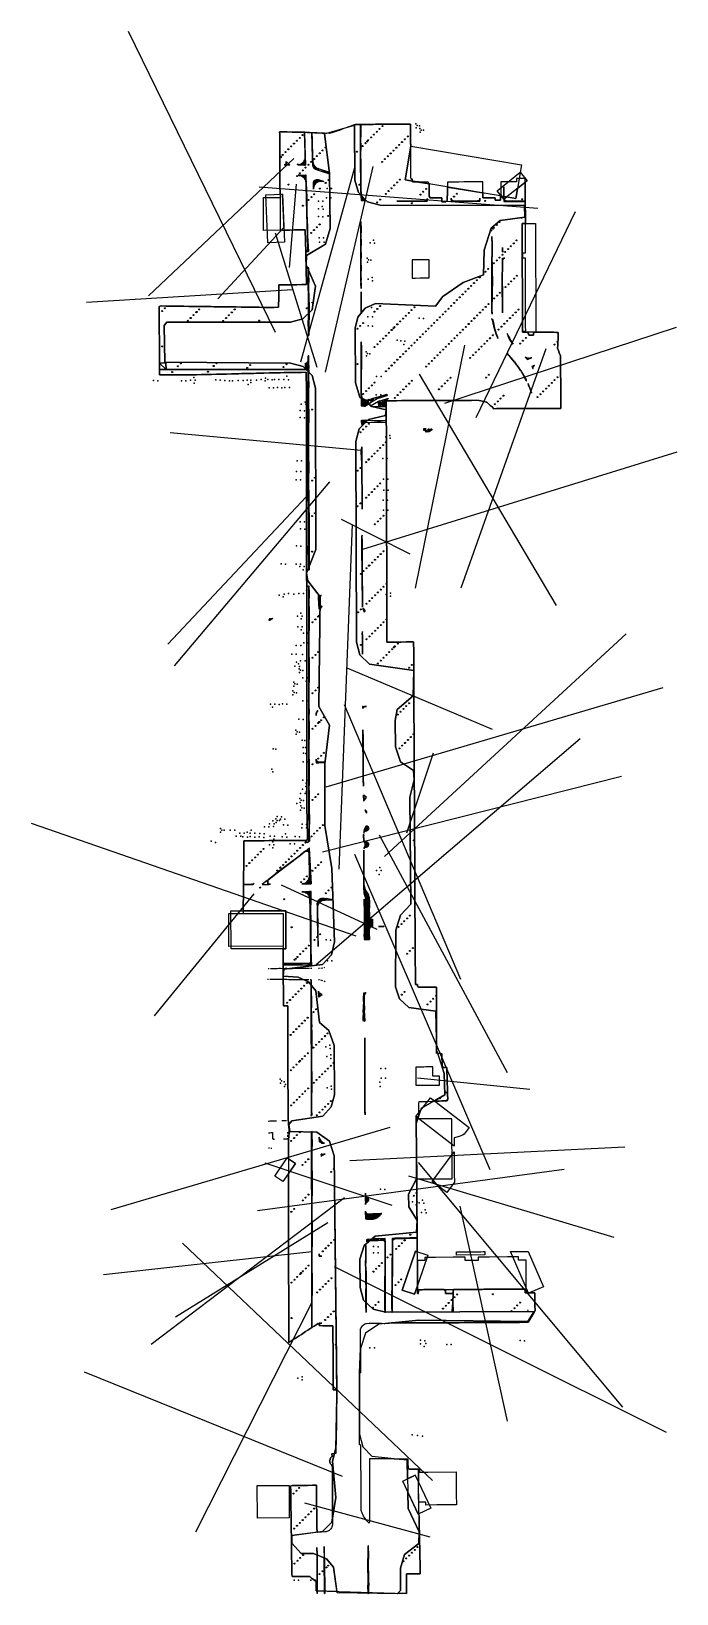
# Model space of a CAD drawing. Header units: metres. Extents: x 4 to 261, y 19 to 641.
import ezdxf

# ---------------------------------------------------------------- set-up
doc = ezdxf.new("R2010")
doc.units = ezdxf.units.M
for name, color, linetype in [('BOUNDARY', 7, 'Continuous'), ('BUILDING', 7, 'Continuous'), ('CURB', 7, 'Continuous'), ('ELECTR_CABLE', 7, 'Continuous'), ('ELECTR_CABLE_COMM', 7, 'Continuous'), ('HEAT', 7, 'Continuous'), ('OVERHEAD_POWER_LINE', 7, 'Continuous'), ('ROAD', 7, 'Continuous'), ('SEWER', 7, 'Continuous'), ('SIDEWALK_PATH', 7, 'Continuous'), ('TREE', 7, 'Continuous'), ('WATER_PIPELINE', 7, 'Continuous')]:
    doc.layers.add(name, color=color, linetype=linetype)

# ---------------------------------------------------------------- blocks, each defined once
blk = doc.blocks.new('СПИРЕЯ_СЕРАЯ')
blk.add_circle((0, 0), 0.2)
blk = doc.blocks.new('МИСКАНТУС_КИТАЙСКИЙ')
blk.add_circle((0, 0), 0.2)
blk = doc.blocks.new('BEREZA')
blk.add_circle((0, 0), 0.2)
blk = doc.blocks.new('ДЕРЕН_FLAVIRAMEA')
blk.add_circle((0, 0), 0.2)
blk = doc.blocks.new('ДЕРЕН_SIBIRICA')
blk.add_circle((0, 0), 0.2)

msp = doc.modelspace()

# ---------------------------------------------------------------- linework, layer by layer
at = {"layer": 'BOUNDARY'}
msp.add_lwpolyline([(153.21, 18.57), (153.21, 20.42), (153.21, 21.42), (153.21, 23.42), (153.21, 24.41), (153.21, 26.41), (154.12, 26.49), (156.11, 26.49), (157.11, 26.49), (158.65, 26.47), (158.65, 26.47), (158.63, 26.95), (158.6, 27.95), (158.56, 29.93), (158.54, 30.93), (158.5, 32.94), (158.47, 33.92), (158.42, 35.92), (158.41, 36.92), (158.36, 38.91), (158.33, 39.91), (158.29, 41.91), (158.27, 42.91), (158.23, 44.9), (158.2, 45.9), (158.16, 47.9), (158.14, 48.9), (158.1, 50.88), (158.07, 51.88), (158.02, 53.88), (158.01, 54.87), (158.01, 55), (158.01, 55), (157.99, 56.87), (157.98, 57.87), (157.98, 59.87), (157.96, 60.86), (157.95, 62.86), (157.95, 63.86), (157.93, 65.84), (157.93, 66.85), (157.92, 68.19), (157.92, 68.19), (157.26, 68.17), (156.26, 68.14), (154.27, 68.08), (153.77, 68.56), (153.74, 70.56), (153.72, 71.56), (153.71, 72.09), (153.71, 72.09), (152.24, 72.1), (151.24, 72.12), (149.24, 72.13), (148.24, 72.15), (146.25, 72.18), (145.25, 72.18), (143.25, 72.21), (142.25, 72.22), (140.27, 72.24), (139.27, 72.25), (138.39, 72.27), (138.39, 72.27), (138.39, 71.15), (138.39, 70.14), (138.39, 68.16), (138.39, 67.16), (138.39, 65.16), (138.39, 64.16), (138.39, 62.17), (138.4, 61.17), (138.4, 59.17), (138.4, 58.17), (138.4, 56.18), (138.4, 55.18), (138.4, 53.18), (138.4, 52.18), (138.4, 50.2), (138.4, 49.2), (138.4, 47.2), (138.24, 46.58), (137.86, 46.96), (137.86, 46.96), (137.34, 47.52), (137.34, 47.52), (136.91, 48.08), (136.36, 48.9), (136.04, 49.42), (136.04, 49.42), (135.7, 50.11), (135.7, 50.11), (135.44, 50.67), (135.13, 51.61), (135.12, 53.62), (135.12, 54.6), (135.1, 56.6), (135.09, 57.6), (135.07, 59.6), (135.07, 60.59), (135.06, 62.59), (135.04, 63.59), (135.03, 65.59), (135.03, 66.58), (135.01, 68.58), (135, 69.58), (134.98, 71.58), (134.98, 72.56), (134.97, 74.56), (134.95, 75.57), (134.94, 77.55), (134.37, 77.98), (134.37, 79.98), (134.38, 80.99), (134.38, 82.97), (134.38, 83.97), (134.38, 85.97), (134.38, 86.97), (134.38, 88.96), (134.38, 89.96), (134.38, 91.96), (134.38, 92.96), (134.38, 94.95), (134.38, 95.95), (134.38, 97.95), (134.38, 98.95), (134.38, 100.93), (134.38, 101.93), (134.38, 103.94), (134.38, 104.94), (134.4, 106.53), (134.4, 106.53), (134.79, 106.52), (134.86, 107.43), (134.85, 109.43), (134.85, 110.43), (134.83, 112.42), (134.83, 113.42), (134.82, 115.42), (134.8, 116.42), (134.8, 118.4), (134.79, 119.4), (134.77, 121.41), (134.77, 122.41), (134.77, 123.09), (134.77, 123.09), (134.79, 123.51), (134.79, 123.51), (134.88, 123.91), (134.88, 123.91), (135.01, 124.32), (135.01, 124.32), (135.03, 124.36), (135.56, 125.2), (135.7, 125.33), (135.7, 125.33), (136.01, 125.62), (136.01, 125.62), (136.36, 125.84), (136.36, 125.84), (136.73, 126.02), (136.73, 126.02), (137.12, 126.15), (137.12, 126.15), (137.27, 126.18), (138.25, 126.26), (140.25, 126.23), (141.25, 126.23), (143.24, 126.2), (144.24, 126.18), (144.54, 126.18), (144.54, 126.18), (146.24, 126.29), (147.23, 126.33), (147.29, 126.35), (147.29, 126.35), (149.23, 126.35), (150.23, 126.35), (152.21, 126.35), (153.21, 126.36), (155.21, 126.36), (156.21, 126.36), (158.2, 126.38), (159.2, 126.38), (161.2, 126.39), (162.2, 126.39), (164.19, 126.41), (165.19, 126.41), (167.19, 126.42), (168.19, 126.42), (170.18, 126.44), (171.18, 126.44), (173.18, 126.45), (174.18, 126.45), (176.16, 126.47), (177.16, 126.47), (179.16, 126.48), (180.16, 126.48), (182.15, 126.5), (183.15, 126.51), (185.15, 126.51), (186.15, 126.53), (188.14, 126.53), (189.14, 126.54), (191.14, 126.56), (192.14, 126.56), (194.13, 126.57), (195.13, 126.57), (197.13, 126.59), (198.13, 126.59), (200.11, 126.6), (201.11, 126.6), (201.65, 126.62), (201.65, 126.62), (202.4, 127.87), (202.91, 128.72), (203.92, 130.44), (204.35, 131.32), (204.34, 133.32), (204.32, 134.31), (204.31, 136.31), (204.31, 137.31), (204.29, 138.31), (204.29, 138.31), (203.31, 138.29), (202.31, 138.29), (200.8, 138.28), (200.8, 138.28), (200.38, 138.28), (200.38, 138.28), (200.38, 138.35), (200.38, 139.35), (200.38, 139.83), (200.38, 139.83), (198.87, 139.82), (197.87, 139.82), (195.87, 139.8), (194.87, 139.8), (192.89, 139.79), (191.89, 139.79), (189.89, 139.77), (188.88, 139.77), (186.9, 139.76), (185.9, 139.74), (183.9, 139.74), (182.9, 139.73), (180.91, 139.73), (179.91, 139.71), (177.91, 139.7), (176.91, 139.7), (174.92, 139.68), (173.92, 139.68), (171.92, 139.67), (171.7, 138.89), (171.7, 138.11), (171.7, 138.11), (170.49, 138.1), (169.5, 138.1), (168.68, 138.1), (168.68, 138.1), (168.68, 139.28), (168.06, 139.65), (166.05, 139.64), (165.05, 139.62), (163.07, 139.62), (162.07, 139.61), (160.07, 139.61), (159.07, 139.59), (157.95, 139.59), (157.95, 139.59), (157.95, 138.73), (157.63, 138.02), (157.53, 138.02), (157.53, 138.02), (157.51, 139.91), (157.51, 140.91), (157.51, 142.91), (157.51, 143.91), (157.51, 145.89), (157.5, 146.89), (157.5, 148.89), (157.5, 149.89), (157.5, 151.16), (157.5, 151.16), (157.48, 151.88), (157.48, 152.88), (157.47, 154.88), (157.45, 155.88), (157.44, 157.87), (157.42, 158.87), (157.41, 160.87), (157.41, 161.85), (157.38, 163.86), (157.38, 164.86), (157.36, 166.86), (157.35, 167.84), (157.33, 169.84), (157.32, 170.84), (157.3, 172.84), (157.3, 173.83), (157.29, 175.83), (157.27, 176.83), (157.26, 178.82), (157.24, 179.82), (157.23, 181.82), (157.23, 182.82), (157.2, 184.8), (157.2, 185.81), (157.18, 187.81), (157.17, 188.81), (157.15, 190.79), (157.14, 191.79), (157.13, 193.79), (157.13, 194.79), (157.11, 196.78), (157.1, 197.78), (157.08, 199.78), (157.07, 200.78), (157.05, 202.77), (157.04, 203.77), (157.02, 205.77), (157.02, 206.77), (157.01, 208.61), (157.01, 208.61), (157.15, 208.62), (158.05, 208.71), (158.04, 210.71), (158.02, 211.71), (158.01, 213.71), (158.23, 214.47), (160.23, 214.53), (161.23, 214.56), (163.22, 214.62), (164.22, 214.65), (166.22, 214.71), (167.2, 214.74), (169.2, 214.8), (169.58, 215.43), (169.52, 217.43), (169.49, 218.42), (169.43, 220.42), (169.4, 221.42), (169.34, 223.4), (169.31, 224.4), (169.25, 226.4), (169.22, 227.4), (169.2, 228.09), (169.2, 228.09), (167.89, 228.05), (167.37, 228.52), (167.31, 230.53), (167.28, 231.51), (167.22, 233.51), (166.46, 233.74), (165.04, 233.69), (165.04, 233.69), (165.04, 234.26), (165.04, 235.26), (165.05, 237.26), (165.05, 238.26), (165.05, 240.25), (165.07, 241.25), (165.07, 243.25), (165.07, 244.23), (165.08, 246.23), (165.08, 247.23), (165.08, 249.23), (165.08, 250.22), (165.1, 252.22), (165.1, 253.22), (165.1, 255.22), (165.11, 256.21), (165.11, 258.21), (165.11, 259.21), (165.11, 260.04), (165.11, 260.04), (163.96, 260.04), (162.96, 260.04), (160.96, 260.04), (159.96, 260.04), (159.16, 260.04), (159.16, 260.04), (157.98, 260.04), (157.56, 260.63), (157.56, 261.09), (157.56, 261.09), (156.72, 261.08), (156.72, 261.08), (156.71, 261.78), (156.71, 262.78), (156.69, 264.78), (156.69, 265.76), (156.68, 267.76), (156.66, 268.77), (156.65, 270.77), (156.65, 271.75), (156.63, 273.75), (156.62, 274.75), (156.6, 276.74), (156.6, 277.74), (156.59, 279.74), (156.59, 280.74), (156.57, 282.73), (156.57, 283.73), (156.56, 285.73), (156.56, 286.73), (156.54, 288.71), (156.54, 289.71), (156.53, 291.71), (156.53, 292.72), (156.51, 294.7), (156.51, 295.7), (156.5, 297.7), (156.5, 298.7), (156.48, 300.69), (156.48, 301.69), (156.47, 303.69), (156.47, 304.69), (156.45, 306.68), (156.45, 307.68), (156.44, 309.68), (156.44, 310.68), (156.42, 312.66), (156.42, 313.66), (156.41, 315.67), (156.39, 316.65), (156.39, 318.65), (156.38, 319.65), (156.38, 321.65), (156.36, 322.64), (156.36, 324.64), (156.35, 325.64), (156.35, 327.64), (156.33, 328.63), (156.33, 330.63), (156.32, 331.63), (156.32, 333.63), (156.3, 334.61), (156.29, 336.61), (156.29, 337.61), (156.27, 339.6), (156.27, 340.6), (156.26, 342.6), (156.26, 343.6), (156.24, 345.59), (156.24, 346.59), (156.23, 348.59), (156.23, 349.59), (156.21, 351.58), (156.21, 352.58), (156.21, 352.68), (156.21, 352.68), (156.2, 354.58), (156.2, 355.58), (156.18, 357.56), (156.18, 358.56), (156.17, 360.56), (156.17, 361.56), (156.15, 363.55), (156.15, 364.55), (156.14, 365.84), (156.14, 365.84), (156.14, 366.55), (156.14, 367.55), (156.12, 369.54), (156.12, 370.54), (156.11, 372.54), (156.11, 373.54), (156.09, 375.53), (156.09, 376.53), (156.08, 378.53), (156.08, 379.53), (156.06, 381.51), (156.06, 382.51), (156.05, 384.51), (156.05, 385.5), (156.04, 387.5), (156.04, 388.5), (156.02, 390.5), (156.02, 391.49), (156.01, 393.49), (156.01, 394.49), (155.99, 396.49), (155.99, 397.48), (155.99, 397.52), (155.99, 397.52), (154.02, 397.51), (153.02, 397.51), (151.03, 397.49), (150.03, 397.49), (148.03, 397.48), (147.03, 397.48), (145.36, 397.46), (145.36, 397.46), (145.36, 397.79), (145.36, 398.79), (145.36, 400.78), (145.36, 401.78), (145.34, 403.78), (145.34, 404.78), (145.34, 406.76), (145.34, 407.76), (145.33, 409.76), (145.33, 410.76), (145.33, 412.75), (145.31, 413.75), (145.31, 415.75), (145.31, 416.74), (145.3, 418.74), (145.3, 419.74), (145.3, 421.74), (145.3, 422.72), (145.28, 424.73), (145.28, 425.73), (145.28, 427.73), (145.28, 428.71), (145.27, 430.71), (145.27, 431.71), (145.27, 433.71), (145.27, 434.7), (145.25, 436.7), (145.25, 437.7), (145.25, 439.69), (145.24, 440.69), (145.24, 442.69), (145.24, 443.69), (145.22, 445.67), (145.22, 446.67), (145.22, 448.68), (145.22, 449.68), (145.21, 451.66), (145.21, 452.66), (145.21, 454.66), (145.21, 455.66), (145.19, 457.65), (145.19, 458.65), (145.19, 460.65), (145.18, 461.65), (145.18, 463.64), (145.18, 464.64), (145.18, 466.64), (145.16, 467.64), (145.16, 469.62), (145.16, 470.63), (145.15, 472.63), (145.15, 473.63), (145.15, 475.61), (145.15, 476.61), (145.14, 478.61), (145.14, 479.61), (145.14, 481.6), (145.14, 482.6), (145.12, 484.6), (145.12, 485.59), (145.12, 485.74), (145.12, 485.74), (145.12, 487.59), (145.12, 488.59), (145.12, 490.59), (145.12, 491.57), (145.12, 493.56), (145.12, 493.56), (145.15, 493.56), (146.14, 493.56), (148.14, 493.58), (149.14, 493.58), (151.14, 493.59), (152.12, 493.59), (154.12, 493.6), (155.12, 493.6), (157.13, 493.62), (158.11, 493.62), (160.11, 493.63), (161.11, 493.63), (163.11, 493.65), (164.1, 493.65), (166.1, 493.66), (167.1, 493.66), (169.1, 493.68), (170.09, 493.68), (172.09, 493.69), (173.09, 493.69), (175.09, 493.71), (176.07, 493.71), (178, 493.72), (178, 493.72), (178.07, 493.72), (179.07, 493.72), (181.08, 493.74), (182.06, 493.66), (184, 493.2), (184.97, 492.98), (185.14, 492.93), (185.14, 492.93), (186.5, 491.72), (187.24, 491.07), (187.99, 490.39), (187.99, 490.39), (188.99, 490.41), (189.99, 490.41), (191.99, 490.42), (192.98, 490.42), (194.98, 490.44), (195.98, 490.44), (197.98, 490.45), (198.96, 490.45), (200.96, 490.47), (201.96, 490.47), (203.97, 490.48), (204.95, 490.48), (206.95, 490.5), (207.95, 490.5), (209.95, 490.51), (210.94, 490.51), (212.94, 490.51), (213.94, 490.51), (214.67, 490.53), (214.67, 490.53), (214.67, 491.78), (214.66, 492.78), (214.66, 493.2), (214.66, 493.2), (214.66, 494.78), (214.64, 495.78), (214.63, 497.77), (214.61, 498.77), (214.6, 500.77), (214.58, 501.76), (214.55, 503.76), (214.54, 504.76), (214.52, 506.76), (214.51, 507.75), (214.49, 509.75), (214.48, 510.75), (214.46, 511.4), (214.46, 511.4), (214.01, 512.66), (213.67, 513.6), (213.36, 514.45), (213.36, 514.45), (213.4, 515.54), (213.43, 516.52), (213.52, 518.53), (213.57, 519.53), (213.61, 520.78), (213.61, 520.78), (212.88, 520.78), (211.88, 520.8), (209.89, 520.8), (208.89, 520.8), (206.89, 520.81), (205.89, 520.81), (204.71, 520.81), (204.71, 520.81), (203.91, 520.81), (203.74, 519.97), (203.74, 519.69), (203.74, 519.69), (202.02, 519.68), (201.64, 520.29), (201.64, 520.81), (201.64, 520.81), (200.16, 520.8), (199.43, 521.05), (199.43, 521.21), (199.43, 521.21), (200.64, 521.21), (200.64, 521.21), (200.64, 521.84), (200.62, 522.84), (200.62, 524.84), (200.62, 525.83), (200.62, 527.83), (200.61, 528.83), (200.61, 530.83), (200.61, 531.81), (200.61, 533.82), (200.59, 534.82), (200.59, 536.8), (200.59, 537.8), (200.59, 539.8), (200.58, 540.8), (200.58, 542.79), (200.58, 543.79), (200.58, 545.79), (200.58, 546.79), (200.56, 548.78), (200.56, 549.78), (200.56, 550.39), (200.56, 550.39), (199.47, 550.39), (199.47, 550.39), (199.47, 550.67), (199.46, 551.67), (199.46, 552.5), (199.46, 552.5), (200.56, 552.5), (200.56, 552.5), (200.56, 552.58), (200.55, 553.59), (200.55, 555.57), (200.55, 556.57), (200.55, 558.57), (200.53, 559.57), (200.53, 561.56), (200.53, 562.56), (200.53, 563.63), (200.53, 563.63), (200.52, 564.56), (200.52, 565.56), (200.5, 567.55), (200.5, 568.55), (200.49, 570.55), (200.49, 571.55), (200.47, 573.53), (200.47, 574.53), (200.46, 576.53), (200.46, 577.52), (200.44, 579.52), (200.44, 580.52), (200.43, 582.01), (200.43, 582.01), (199.93, 582.01), (198.93, 582.01), (198.07, 582), (198.07, 582), (197.02, 582), (197.02, 582), (197.02, 581.91), (197.02, 580.91), (197.02, 580.75), (197.02, 580.75), (195.2, 580.73), (194.22, 580.73), (192.21, 580.72), (191.21, 580.72), (190.74, 580.72), (190.74, 580.72), (190.77, 579.19), (190.78, 578.19), (190.8, 576.21), (190.81, 575.21), (190.63, 575.19), (190.63, 575.19), (190.63, 573.47), (190.63, 573.47), (190.56, 573.47), (189.56, 573.43), (188.47, 573.4), (188.47, 573.4), (188.47, 574.31), (187.5, 574.33), (185.5, 574.31), (184.49, 574.31), (183.61, 574.31), (183.61, 574.31), (183.6, 575.12), (183.6, 575.12), (183.52, 575.12), (183.52, 575.12), (183.52, 575.34), (183.54, 576.33), (183.55, 578.33), (183.55, 579.33), (183.57, 580.69), (183.57, 580.69), (182.93, 580.69), (181.93, 580.69), (179.94, 580.67), (178.94, 580.67), (176.94, 580.66), (175.94, 580.66), (173.95, 580.64), (172.95, 580.64), (170.95, 580.63), (169.95, 580.63), (169.47, 580.63), (169.47, 580.63), (169.47, 579.12), (169.49, 578.12), (169.49, 576.12), (169.5, 575.13), (169.5, 575.09), (169.5, 575.09), (169.37, 575.09), (169.37, 575.09), (169.38, 573.26), (168.88, 572.76), (167.25, 572.73), (167.25, 572.73), (167.25, 573.1), (167.25, 574.1), (167.23, 574.35), (167.23, 574.35), (165.5, 574.34), (164.5, 574.34), (162.52, 574.33), (162.23, 575.06), (162.23, 577.04), (162.23, 578.04), (162.22, 580.04), (161.78, 580.6), (159.78, 580.6), (158.78, 580.6), (157.95, 580.6), (157.95, 580.6), (157.95, 580.7), (157.95, 580.7), (156.9, 580.69), (155.9, 580.69), (155.53, 580.69), (155.53, 580.69), (155.51, 581.85), (155.51, 581.85), (155.06, 581.85), (154.93, 582.7), (154.92, 584.7), (154.9, 585.7), (154.89, 587.7), (154.87, 588.69), (154.86, 590.69), (154.86, 591.69), (154.84, 593.69), (154.83, 594.68), (154.81, 596.68), (154.81, 597.68), (154.8, 599.68), (154.78, 600.66), (154.77, 602.67), (154.75, 603.67), (154.75, 603.7), (154.75, 603.7), (152.79, 603.68), (151.79, 603.68), (149.79, 603.67), (148.81, 603.67), (146.81, 603.65), (145.81, 603.65), (143.81, 603.64), (142.82, 603.62), (140.82, 603.62), (139.82, 603.61), (139.51, 603.61), (139.51, 603.61), (137.82, 603.61), (136.83, 603.59), (134.83, 603.59), (133.83, 603.59), (132.65, 603.58), (132.65, 603.58), (131.89, 603.29), (130.95, 602.95), (129.08, 602.26), (128.14, 601.9), (126.28, 601.22), (125.34, 600.87), (123.47, 600.17), (122.5, 599.99), (120.51, 600.08), (119.51, 600.13), (117.53, 600.22), (116.53, 600.26), (114.53, 600.35), (113.54, 600.4), (112.64, 600.44), (112.64, 600.44), (111.54, 600.46), (110.54, 600.49), (108.54, 600.53), (107.55, 600.56), (105.55, 600.6), (104.55, 600.62), (102.62, 600.66), (102.62, 600.66), (102.62, 600.6), (102.64, 599.6), (102.64, 597.6), (102.65, 596.6), (102.65, 594.62), (102.67, 593.62), (102.68, 591.62), (102.68, 590.62), (102.7, 588.63), (102.7, 587.63), (102.71, 585.63), (102.71, 584.63), (102.73, 582.64), (102.73, 581.64), (102.74, 579.64), (102.74, 578.66), (102.76, 576.65), (102.76, 575.65), (102.77, 573.65), (102.79, 572.67), (102.79, 570.67), (102.8, 569.67), (102.8, 567.67), (102.82, 566.68), (102.82, 564.68), (102.83, 563.68), (102.85, 561.68), (103.58, 561.44), (105.57, 561.48), (106.57, 561.51), (108.57, 561.56), (109.57, 561.57), (111.55, 561.62), (112.55, 561.65), (112.82, 561.65), (112.82, 561.65), (112.85, 559.92), (112.88, 558.92), (112.93, 556.93), (112.94, 555.93), (112.99, 553.93), (113.02, 552.93), (113.06, 550.94), (113.08, 549.94), (113.12, 547.94), (113.15, 546.96), (113.2, 544.95), (113.21, 543.95), (113.27, 541.97), (113.29, 540.97), (113.32, 539.8), (113.32, 539.8), (112.48, 539.79), (111.48, 539.79), (109.48, 539.76), (108.49, 539.74), (106.49, 539.73), (105.49, 539.71), (103.49, 539.68), (102.51, 539.68), (102.3, 539.68), (102.3, 539.68), (102.28, 537.88), (102.27, 536.88), (102.25, 534.89), (102.24, 533.89), (102.21, 531.89), (102.21, 530.89), (102.21, 530.77), (102.21, 530.77), (100.33, 530.75), (99.32, 530.74), (97.34, 530.72), (96.34, 530.72), (94.34, 530.77), (93.34, 530.78), (92.8, 530.8), (92.8, 530.8), (91.35, 530.81), (90.35, 530.83), (88.35, 530.86), (87.35, 530.87), (85.36, 530.9), (84.36, 530.9), (82.36, 530.93), (81.36, 530.95), (79.38, 530.98), (78.38, 530.99), (76.38, 531.01), (75.37, 531.02), (73.39, 531.05), (72.39, 531.07), (70.39, 531.1), (69.39, 531.11), (67.4, 531.13), (66.4, 531.14), (64.4, 531.17), (63.4, 531.19), (61.41, 531.22), (60.41, 531.22), (58.41, 531.25), (57.41, 531.26), (55.43, 531.29), (54.6, 531.11), (54.62, 529.13), (54.63, 528.13), (54.65, 526.13), (54.65, 525.13), (54.66, 523.14), (54.68, 522.14), (54.68, 520.14), (54.69, 519.14), (54.71, 517.15), (54.71, 516.15), (54.72, 514.15), (54.74, 513.15), (54.75, 511.16), (54.75, 510.16), (54.77, 508.16), (54.78, 507.16), (54.78, 505.18), (54.8, 504.18), (54.8, 503.86), (54.8, 503.86), (56.47, 503.86), (57.47, 503.86), (59.47, 503.88), (60.47, 503.88), (62.46, 503.89), (63.46, 503.89), (65.46, 503.89), (66.46, 503.91), (68.45, 503.91), (69.45, 503.92), (71.45, 503.97), (72.45, 503.98), (74.43, 504.03), (75.43, 504.06), (77.44, 504.1), (78.44, 504.12), (79.82, 504.15), (79.82, 504.15), (80.42, 504.16), (81.42, 504.19), (83.42, 504.24), (84.41, 504.27), (86.41, 504.31), (87.41, 504.34), (89.41, 504.39), (90.4, 504.42), (92.4, 504.46), (93.4, 504.49), (95.38, 504.53), (96.38, 504.56), (98.38, 504.61), (99.38, 504.64), (101.37, 504.68), (102.37, 504.71), (102.85, 504.73), (102.85, 504.73), (104.37, 504.76), (105.37, 504.77), (107.36, 504.8), (108.36, 504.82), (110.36, 504.85), (111.34, 504.86), (113.23, 504.89), (113.23, 504.89), (113.23, 504.77), (113.24, 503.77), (113.24, 501.79), (113.26, 500.79), (113.26, 498.79), (113.26, 497.79), (113.27, 495.8), (113.27, 494.8), (113.29, 492.8), (113.29, 491.8), (113.3, 489.81), (113.3, 488.81), (113.3, 487.24), (113.3, 487.24), (113.3, 486.81), (113.3, 485.81), (113.3, 483.82), (113.3, 482.82), (113.3, 480.82), (113.3, 479.82), (113.3, 477.84), (113.3, 476.84), (113.3, 474.84), (113.3, 473.85), (113.3, 471.85), (113.3, 470.85), (113.3, 469.22), (113.3, 469.22), (113.3, 468.85), (113.3, 467.86), (113.3, 465.86), (113.3, 464.86), (113.3, 462.86), (113.3, 461.88), (113.3, 459.87), (113.3, 458.87), (113.29, 456.87), (113.29, 455.89), (113.29, 453.89), (113.29, 452.89), (113.29, 450.9), (113.29, 449.9), (113.29, 447.9), (113.29, 446.9), (113.29, 444.91), (113.29, 443.91), (113.29, 441.91), (113.29, 440.91), (113.29, 438.93), (113.29, 437.92), (113.29, 435.92), (113.29, 434.92), (113.29, 432.94), (113.29, 431.94), (113.29, 429.94), (113.29, 428.94), (113.29, 426.95), (113.29, 425.95), (113.33, 423.95), (113.36, 422.95), (113.41, 420.96), (113.44, 419.96), (113.44, 419.83), (113.44, 419.83), (113.44, 417.96), (113.44, 416.98), (113.44, 414.98), (113.44, 413.97), (113.44, 411.97), (113.45, 410.99), (113.45, 408.99), (113.45, 407.99), (113.45, 405.99), (113.45, 405), (113.45, 403), (113.45, 402), (113.45, 400), (113.45, 399.01), (113.47, 397.01), (113.47, 396.01), (113.47, 394.03), (113.47, 393.03), (113.47, 391.02), (113.47, 390.02), (113.47, 388.04), (113.47, 387.04), (113.47, 385.04), (113.47, 384.04), (113.48, 382.05), (113.48, 381.05), (113.48, 379.05), (113.48, 378.05), (113.48, 376.06), (113.48, 375.06), (113.48, 373.06), (113.48, 372.06), (113.48, 370.08), (113.5, 369.08), (113.5, 367.07), (113.5, 366.07), (113.5, 364.09), (113.48, 363.09), (113.48, 361.09), (113.48, 360.09), (113.48, 358.1), (113.48, 357.1), (113.48, 355.1), (113.48, 354.1), (113.47, 352.11), (113.47, 351.11), (113.47, 349.11), (113.47, 348.11), (113.47, 346.13), (113.47, 345.13), (113.47, 343.12), (113.47, 342.14), (113.45, 340.14), (113.45, 339.14), (113.45, 337.14), (113.45, 336.15), (113.45, 334.15), (113.45, 333.15), (113.45, 332.7), (113.45, 332.7), (113.48, 331.15), (113.5, 330.16), (113.54, 328.16), (113.55, 327.16), (113.6, 325.18), (113.61, 324.18), (113.66, 322.18), (113.67, 321.17), (113.72, 319.19), (113.44, 318.47), (111.45, 318.46), (110.45, 318.46), (108.45, 318.44), (107.45, 318.44), (105.46, 318.43), (104.46, 318.43), (102.46, 318.41), (101.46, 318.41), (99.47, 318.4), (98.47, 318.4), (96.47, 318.38), (95.47, 318.38), (93.49, 318.37), (92.49, 318.37), (90.49, 318.35), (89.49, 318.35), (88.41, 318.35), (88.41, 318.35), (88.4, 317.44), (88.38, 316.44), (88.37, 314.44), (88.35, 313.46), (88.32, 311.45), (88.32, 310.45), (88.29, 308.45), (88.29, 307.47), (88.26, 305.47), (88.25, 304.47), (88.23, 302.48), (88.22, 301.48), (88.2, 299.48), (88.19, 298.48), (88.17, 296.49), (88.16, 295.49), (88.13, 293.49), (88.13, 292.49), (88.1, 290.51), (88.08, 289.5), (88.08, 289.39), (88.08, 289.39), (89.96, 289.39), (90.96, 289.4), (92.95, 289.4), (93.95, 289.42), (95.95, 289.42), (96.95, 289.42), (98.94, 289.43), (99.94, 289.43), (101.94, 289.45), (102.94, 289.45), (103.97, 289.45), (103.97, 289.45), (103.97, 288.49), (103.98, 287.49), (103.98, 285.5), (104, 284.5), (104, 282.5), (104, 281.5), (104.01, 279.52), (104.01, 278.52), (104.03, 276.51), (104.03, 275.51), (104.04, 273.53), (104.04, 272.53), (104.04, 270.53), (104.06, 269.53), (104.06, 267.54), (104.06, 266.54), (104.07, 264.54), (104.07, 263.54), (104.07, 261.55), (104.09, 260.55), (104.09, 258.55), (104.09, 257.55), (104.1, 255.57), (104.1, 254.57), (104.12, 252.68), (104.12, 252.68), (104.24, 252.68), (105.22, 252.68), (105.84, 252.67), (105.84, 252.67), (105.84, 251.28), (105.84, 250.29), (105.85, 248.29), (105.85, 247.29), (105.85, 245.29), (105.85, 244.31), (105.86, 242.31), (105.86, 241.31), (105.86, 239.32), (105.86, 238.32), (105.86, 236.32), (105.88, 235.32), (105.88, 233.33), (105.88, 232.33), (105.88, 230.33), (105.88, 229.33), (105.89, 227.34), (105.89, 226.34), (105.89, 224.49), (105.89, 224.49), (105.89, 224.34), (105.91, 223.34), (105.92, 221.36), (105.94, 220.36), (105.95, 218.36), (105.97, 217.36), (105.98, 215.37), (106, 214.37), (106.01, 212.37), (106.03, 211.37), (106.04, 209.38), (106.06, 208.38), (106.07, 206.95), (106.07, 206.95), (106.12, 206.38), (106.19, 205.4), (106.36, 203.41), (106.43, 202.41), (106.45, 202.29), (106.45, 202.29), (106.25, 200.42), (106.15, 199.44), (106.09, 198.87), (106.09, 198.87), (106.09, 197.44), (106.09, 196.44), (106.09, 194.45), (106.1, 193.45), (106.1, 191.45), (106.1, 190.45), (106.1, 188.46), (106.1, 187.46), (106.12, 185.46), (106.12, 184.46), (106.12, 182.48), (106.12, 181.47), (106.13, 179.47), (106.13, 178.47), (106.13, 176.49), (106.13, 175.49), (106.15, 173.49), (106.15, 172.5), (106.15, 170.5), (106.15, 169.5), (106.16, 167.5), (106.16, 166.51), (106.16, 164.51), (106.16, 163.51), (106.18, 161.51), (106.18, 160.53), (106.18, 158.53), (106.18, 157.52), (106.18, 155.52), (106.19, 154.54), (106.19, 152.54), (106.19, 151.54), (106.19, 149.55), (106.21, 148.55), (106.21, 146.55), (106.21, 145.55), (106.21, 143.56), (106.21, 142.56), (106.22, 140.56), (106.22, 139.56), (106.22, 137.58), (106.22, 136.58), (106.24, 134.57), (106.24, 133.57), (106.24, 131.59), (106.24, 130.59), (106.25, 128.59), (106.25, 127.59), (106.25, 125.6), (106.25, 124.6), (106.27, 122.6), (106.27, 121.6), (106.27, 119.61), (106.27, 118.61), (106.27, 118.58), (106.27, 118.58), (107.93, 119.64), (108.76, 120.18), (110.45, 121.26), (111.29, 121.79), (112.96, 122.88), (113.79, 123.42), (115.48, 124.5), (116.32, 125.03), (118, 126.11), (118.32, 125.74), (118.32, 125.27), (118.32, 125.27), (119.87, 125.26), (120.86, 125.24), (122.86, 125.2), (123.84, 125.18), (123.86, 123.18), (123.86, 122.18), (123.87, 120.2), (123.87, 119.2), (123.89, 117.19), (123.89, 116.21), (123.9, 114.21), (123.9, 113.21), (123.92, 111.21), (123.92, 110.22), (123.93, 108.22), (123.93, 107.22), (123.95, 105.22), (123.95, 104.23), (123.96, 102.23), (123.96, 101.23), (123.98, 99.75), (123.98, 99.75), (124.48, 99.74), (125.43, 99.68), (125.4, 97.68), (125.37, 96.69), (125.34, 94.69), (125.32, 93.69), (125.29, 91.69), (125.28, 90.71), (125.23, 88.7), (125.22, 87.7), (125.19, 85.72), (125.17, 84.72), (125.13, 82.72), (125.11, 81.72), (125.08, 79.73), (125.07, 78.73), (125.04, 76.73), (125.01, 75.73), (124.99, 74.39), (124.99, 74.39), (124.35, 74.36), (123.44, 74.21), (123.5, 73.18), (123.5, 73.18), (123.25, 72.98), (123.25, 72.98), (123.01, 72.73), (123.01, 72.73), (122.84, 72.49), (122.56, 71.55), (122.54, 71.5), (122.54, 71.5), (122.56, 71.18), (122.56, 71.18), (122.63, 70.85), (122.63, 70.85), (122.74, 70.53), (122.74, 70.53), (122.92, 70.23), (122.92, 70.23), (123.13, 69.98), (123.13, 69.98), (123.33, 69.79), (123.65, 68.97), (123.65, 66.96), (123.65, 65.96), (123.66, 63.98), (123.66, 62.98), (123.66, 60.98), (123.66, 59.98), (123.66, 57.99), (123.68, 56.99), (123.68, 54.99), (123.68, 53.99), (123.68, 52), (123.68, 51), (123.68, 49), (123.69, 48.02), (123.69, 46.28), (123.69, 46.28), (123.68, 46.02), (123.44, 45.04), (123.28, 44.73), (123.28, 44.73), (123.05, 44.39), (123.05, 44.39), (122.8, 44.09), (122.8, 44.09), (122.5, 43.81), (122.5, 43.81), (122.16, 43.58), (122.16, 43.58), (122.14, 43.57), (121.21, 43.22), (121.02, 43.18), (121.02, 43.18), (120.62, 43.13), (120.62, 43.13), (119.23, 43.1), (118.23, 43.09), (117.51, 43.07), (117.51, 43.07), (117.5, 43.72), (117.5, 43.72), (117.48, 44.36), (117.48, 45.34), (117.45, 47.34), (117.44, 48.34), (117.41, 50.33), (117.39, 51.33), (117.36, 53.33), (117.35, 54.33), (117.32, 56.32), (117.3, 57.32), (117.27, 59.32), (117.26, 60.32), (117.24, 61.72), (117.24, 61.72), (116.65, 61.71), (115.65, 61.71), (113.66, 61.69), (112.66, 61.68), (110.66, 61.66), (109.66, 61.66), (107.67, 61.65), (107, 61.31), (107.03, 59.32), (107.04, 58.32), (107.07, 56.32), (107.09, 55.32), (107.12, 53.33), (107.13, 52.33), (107.16, 50.33), (107.18, 49.33), (107.21, 47.34), (107.22, 46.34), (107.25, 44.34), (107.27, 43.36), (107.28, 41.8), (107.28, 41.8), (107.28, 41.36), (107.3, 40.36), (107.33, 38.36), (107.34, 37.37), (107.37, 35.37), (107.39, 34.37), (107.4, 32.38), (107.42, 31.38), (107.45, 29.38), (107.46, 28.38), (107.49, 26.4), (107.57, 25.45), (109.55, 25.42), (110.55, 25.41), (112.55, 25.38), (113.55, 25.37), (114.61, 25.35), (114.61, 25.35), (115.36, 24.78), (116.15, 24.19), (117.17, 23.41), (117.17, 23.41), (117.17, 22.69), (117.18, 21.69), (117.2, 19.69)], close=True, dxfattribs=at)
at = {"layer": 'BUILDING'}
for points in [[(154.82, 594.94), (199, 587.53), (196.74, 574.09), (152.57, 581.5)], [(201.2, 581.18), (191.99, 573.76), (189.23, 577.19), (198.44, 584.61)], [(102.77, 574.49), (102.85, 561.42), (96.23, 561.39), (96.16, 574.45)], [(97.85, 556.48), (97.06, 575.5), (103.81, 575.79), (104.6, 556.76)], [(204.71, 520.81), (199.43, 520.8), (199.3, 564.16), (204.59, 564.17)], [(158.66, 549.66), (158.62, 549.66), (158.62, 549.66), (158.19, 549.66), (158.19, 549.66), (156.68, 549.66), (156.68, 549.66), (155.39, 549.66), (155.39, 549.66), (155.38, 542.42), (155.38, 542.42), (156.69, 542.43), (156.69, 542.43), (158.62, 542.45), (158.62, 542.45), (158.63, 542.45), (158.63, 542.45), (159.47, 542.45), (159.47, 542.45), (159.89, 542.46), (159.89, 542.46), (162.13, 542.48), (162.13, 542.48), (162.16, 549.64), (162.16, 549.64), (159.45, 549.66), (159.45, 549.66), (158.66, 549.66)], [(162.2, 481.17), (161.16, 481.11), (160.51, 481.84), (160.48, 482.39), (160.99, 482.42), (159.95, 482.36), (159.96, 481.81), (161.01, 481.85), (161.13, 481.66), (161.74, 481.33), (161.5, 481.12), (162.17, 481.72), (161.98, 481.82), (161.92, 481.87), (161.92, 481.87), (161.87, 481.82), (161.87, 481.82), (161.92, 481.78), (161.92, 481.78), (161.98, 481.79), (161.98, 481.79), (162.07, 481.84), (162.07, 481.84), (162.11, 481.87), (162.11, 481.87), (162.17, 481.96), (162.17, 481.96), (162.16, 482.08), (162.16, 482.08), (162.1, 482.2), (162.1, 482.2), (162.01, 482.23), (162.01, 482.23), (161.9, 482.23), (161.9, 482.23), (161.8, 482.18), (161.8, 482.18), (161.75, 482.14), (161.75, 482.14), (161.71, 482.05), (161.71, 482.05), (161.62, 481.97), (161.62, 481.97), (161.47, 481.96), (162.25, 482.32), (162.28, 481.76), (162.28, 481.76), (162.75, 482.18), (162.75, 482.18), (162.9, 482.27), (162.9, 482.27), (163.01, 482.32), (163.01, 482.32), (163.1, 482.32), (163.1, 482.32), (163.2, 482.29), (163.2, 482.29), (163.25, 482.26), (163.25, 482.26), (163.31, 482.17), (163.31, 482.17), (163.32, 482.02), (163.32, 482.02), (163.28, 481.93), (163.28, 481.93), (163.22, 481.88), (163.22, 481.88), (163.13, 481.84), (163.13, 481.84), (163.07, 481.84)], [(98.73, 406.67), (98.58, 406.75), (98.62, 406.78), (98.68, 406.82), (98.73, 406.91), (98.83, 406.91), (99.88, 406.97), (99.73, 406.84), (99.68, 406.76), (98.76, 406.11), (98.45, 406.09), (98.45, 406.42)], [(82.35, 289.36), (103.97, 289.45), (104.03, 276.41), (82.41, 276.31)], [(83.2, 290.42), (105.02, 290.51), (105.08, 275.36), (83.26, 275.27)], [(156.9, 221.07), (157.9, 221.06), (157.9, 221.06), (160.01, 221.06), (160.01, 221.06), (160.19, 221.06), (160.19, 221.06), (160.83, 221.06), (160.83, 221.06), (161.02, 221.06), (161.02, 221.06), (161.44, 221.06), (161.44, 221.06), (164.96, 221.04), (164.96, 221.04), (165.76, 221.04), (165.76, 221.04), (166.17, 221.04), (166.17, 221.04), (166.26, 221.04), (166.26, 221.04), (166.28, 224.63), (166.28, 224.63), (163.61, 224.64), (163.61, 224.64), (163.59, 228.27), (163.59, 228.27), (161.01, 228.27), (161.01, 228.27), (160.8, 228.27), (160.8, 228.27), (160.08, 228.26), (160.08, 228.26), (159.66, 228.26), (159.66, 228.26), (157.84, 228.26), (157.84, 228.26), (156.92, 228.26), (156.92, 228.26), (156.9, 221.07)], [(156.88, 208.52), (162.68, 216.04), (178.14, 204.12), (176.13, 201.52), (175.48, 201.18), (174.08, 200.62), (172.63, 200.2), (172.08, 200.1), (172.08, 200), (172.08, 199.89), (172.09, 197.95), (172.11, 197), (172.11, 196.89), (172.11, 196.78)], [(170.53, 207.59), (168.04, 207.59), (168.04, 207.59), (160.87, 207.58), (160.87, 207.58), (157.99, 207.56), (157.99, 207.56), (156.95, 207.56), (156.95, 207.56), (157.07, 191), (157.07, 191), (157.13, 183.67), (157.13, 183.67), (158.2, 183.67), (158.2, 183.67), (160.96, 183.68), (160.96, 183.68), (169.22, 183.73), (169.22, 183.73), (171.07, 183.73), (171.07, 183.73), (171.35, 183.73), (171.35, 183.73), (171.24, 207.59), (171.24, 207.59), (170.53, 207.59)], [(172.13, 194.48), (172.13, 193.85), (172.14, 191.96), (172.15, 191.02), (172.15, 190.91), (172.17, 188.97), (172.18, 188.03), (172.18, 187.92), (172.2, 185.92), (172.2, 185.81), (172.2, 184.92), (172.23, 183.04), (172.23, 182.82), (172.23, 182.45), (169.18, 178.33), (163.35, 182.65)], [(100.64, 184.86), (105.57, 192.11), (108.88, 189.85), (103.95, 182.61)], [(161.69, 153.28), (156.38, 137.76), (151.39, 139.46), (156.7, 154.99)], [(200.79, 148.33), (200.77, 151.37), (200.77, 151.37), (199.8, 151.37), (199.8, 151.37), (199.62, 151.37), (199.62, 151.37), (197.81, 151.36), (197.81, 151.36), (197.81, 152.31), (197.81, 152.31), (197.81, 152.64), (197.81, 152.64), (193.44, 152.63), (193.44, 152.63), (186.17, 152.58), (186.17, 152.58), (181.73, 152.57), (181.73, 152.57), (181.73, 152.25), (181.73, 152.25), (181.73, 151.28), (181.73, 151.28), (178.54, 151.27), (178.54, 151.27), (176.52, 151.25), (176.52, 151.25), (176.51, 152.51), (176.51, 152.51), (172.13, 152.48), (172.13, 152.48), (171.79, 152.48), (171.79, 152.48), (164.74, 152.43), (164.74, 152.43), (160.42, 152.42), (160.42, 152.42), (160.42, 151.84), (160.42, 151.84), (160.42, 151.18), (160.42, 151.18), (158.77, 151.16), (158.77, 151.16), (158.29, 151.16), (158.29, 151.16), (157.5, 151.16), (157.5, 151.16), (157.5, 146.18), (157.5, 146.18), (157.53, 138.02), (157.53, 138.02), (157.95, 138.02), (157.95, 138.02), (157.95, 139.59), (157.95, 139.59), (158.48, 139.59), (158.48, 139.59), (161.11, 139.61), (161.11, 139.61), (168.68, 139.65), (168.68, 139.65), (169.5, 139.65), (169.5, 139.65), (170.88, 139.67), (170.88, 139.67), (171.41, 139.67), (171.41, 139.67), (171.7, 139.67), (171.7, 139.67), (172.07, 139.67), (172.07, 139.67), (200.04, 139.83), (200.04, 139.83), (200.38, 139.83), (200.38, 139.83), (200.38, 138.28), (200.38, 138.28), (200.8, 138.28), (200.8, 138.28), (200.8, 143.07), (200.8, 143.07), (200.79, 148.33)], [(184.35, 153.51), (173.1, 153.36), (173.09, 154.68), (173.81, 154.68), (173.92, 154.68), (174.87, 154.68), (176.8, 154.7), (176.91, 154.7), (177.85, 154.7), (179.74, 154.71), (180.69, 154.72), (180.91, 154.73), (182.79, 154.73), (183.67, 154.74), (183.9, 154.74), (184.33, 154.74)], [(194.54, 154.8), (194.76, 154.8), (194.87, 154.8), (195.82, 154.8), (197.76, 154.82), (197.87, 154.82), (198.8, 154.82), (200.23, 154.83), (201.64, 154.77), (207.73, 140.74), (201.77, 138.15)], [(156.66, 65.76), (162.87, 52.54), (157.86, 50.18), (151.65, 63.4)], [(172.44, 53.91), (165.26, 53.88), (160.89, 53.85), (160.87, 54.23), (160.87, 55.03), (158.65, 55.02), (158.01, 55), (157.96, 61.83), (157.93, 65.49), (157.93, 66.68), (157.92, 68.19), (158.33, 68.19), (158.35, 66.93), (161.59, 66.95), (172.93, 67.01), (172.93, 66.85), (172.93, 65.9), (172.95, 63.97), (172.95, 63.86), (172.95, 62.91), (172.96, 61.03), (172.97, 60.1), (172.98, 59.87), (172.98, 57.98), (172.99, 57.09), (172.99, 56.99), (173.01, 55.12), (173.01, 55), (173.01, 54.98), (173.02, 54.17), (173.02, 53.92)], [(93.65, 61.57), (106.38, 61.66), (106.46, 48.69), (93.74, 48.61)]]:
    msp.add_lwpolyline(points, close=True, dxfattribs=at)
at = {"layer": 'CURB'}
for points in [[(98.91, 267.5), (99.49, 267.51), (99.49, 267.51), (99.73, 267.51), (100.25, 267.53), (101.07, 267.53), (101.59, 267.54), (102.33, 267.56), (102.33, 267.56), (102.4, 267.56), (102.92, 267.56), (103.74, 267.54), (104.27, 267.54), (105.09, 267.54), (105.61, 267.54), (106.28, 267.53), (106.28, 267.53), (106.42, 267.53), (106.94, 267.54), (107.76, 267.54), (108.28, 267.56), (109.11, 267.57), (109.63, 267.57), (110.43, 267.59), (110.96, 267.59), (111.78, 267.6), (112.3, 267.6), (113.12, 267.62), (113.64, 267.62), (114.45, 267.63)], [(114.97, 267.63), (115.39, 267.63)], [(118.12, 267.63), (118.51, 267.65)], [(119.03, 267.66), (119.09, 267.66), (119.09, 267.66), (119.78, 267.81)], [(120.29, 267.91), (120.66, 267.99)], [(98.21, 263.14), (97.8, 263.14)], [(97.98, 267.5), (98.38, 267.5)], [(114.27, 262.94), (113.47, 262.94), (112.94, 262.94), (112.12, 262.94), (111.6, 262.94), (110.78, 262.96), (110.25, 262.97), (109.45, 262.99), (108.93, 262.99), (108.1, 263), (107.58, 263.02), (106.76, 263.03), (106.24, 263.03), (105.43, 263.05), (104.91, 263.06), (104.09, 263.08), (103.57, 263.09), (102.74, 263.11), (102.22, 263.11), (101.42, 263.12), (100.89, 263.14), (100.07, 263.15), (99.55, 263.15), (98.73, 263.14)], [(115.21, 262.96), (114.79, 262.96)], [(118.5, 262.91), (118.05, 262.97)], [(119.87, 262.6), (119.02, 262.84)], [(120.75, 262.21), (120.57, 262.31), (120.57, 262.31), (120.35, 262.39)], [(101.42, 206.71), (100.85, 206.69), (100.33, 206.68), (99.19, 206.65), (98.67, 206.63), (98.1, 206.62)], [(105.4, 206.81), (104.73, 206.8), (104.21, 206.78), (103.54, 206.77)], [(98.12, 202.11), (98.67, 202.11), (99.19, 202.13), (99.74, 202.13)], [(99.74, 202.13), (99.74, 201.56), (99.76, 201.04), (99.77, 200.59), (99.77, 200.59), (99.8, 199.9), (99.97, 199.53), (100.53, 199.47)], [(104.09, 199.63), (104.67, 199.66), (105.19, 199.69), (105.76, 199.71)], [(105.72, 201.29), (105.72, 200.81)], [(105.72, 200.81), (105.73, 200.45)], [(105.73, 202.27), (105.73, 201.81)], [(105.76, 199.92), (105.76, 199.71)], [(98.59, 195.88), (98.16, 195.9)], [(99.55, 195.85), (99.12, 195.87)]]:
    msp.add_lwpolyline(points, dxfattribs=at)
at = {"layer": 'ELECTR_CABLE'}
for p, q in [((180.95, 486.9), (220.42, 568.97)), ((240.68, 400.77), (144.39, 312.02)), ((129.42, 387.14), (187.24, 362.83)), ((153.33, 321.51), (163.93, 353.35)), ((186.53, 187.3), (132.51, 312.83)), ((92.3, 297.24), (52.62, 248.69)), ((35.56, 171.46), (146.61, 204.34)), ((153.89, 184.9), (235.7, 160.47))]:
    msp.add_line(p, q, dxfattribs=at)
at = {"layer": 'ELECTR_CABLE_COMM'}
for p, q in [((111.04, 509.1), (132.68, 586.93)), ((94.42, 578.69), (205.42, 570.23)), ((260.82, 473.12), (135.61, 434.28)), ((60.69, 388), (122.55, 461.24)), ((113.36, 455.37), (58.09, 396.68)), ((222.35, 358.95), (117.13, 268.91)), ((216, 187.47), (93.86, 171.02)), ((112.57, 54.7), (162.45, 41.21))]:
    msp.add_line(p, q, dxfattribs=at)
at = {"layer": 'GROUND'}
for points in [[(131.89, 603.29), (132.65, 603.58), (133.83, 603.59), (134.83, 603.59), (136.83, 603.59), (137.82, 603.61), (139.51, 603.61), (139.82, 603.61), (140.82, 603.62), (142.82, 603.62), (143.81, 603.64), (145.81, 603.65), (146.81, 603.65), (148.81, 603.67), (149.79, 603.67), (151.79, 603.68), (152.79, 603.68), (154.75, 603.7), (154.75, 603.67), (154.77, 602.67), (154.78, 600.66), (154.8, 599.68), (154.81, 597.68), (154.81, 596.68), (154.82, 594.94), (154.82, 594.94), (152.57, 581.5), (155.52, 581), (155.53, 580.69), (155.9, 580.69), (156.9, 580.69), (157.37, 580.69), (157.95, 580.6), (157.95, 580.6), (157.95, 580.6), (162.22, 579.88), (162.23, 578.04), (162.23, 577.04), (162.23, 575.06), (162.52, 574.33), (164.5, 574.34), (165.5, 574.34), (167.23, 574.35), (167.25, 574.1), (167.25, 573.1), (167.25, 572.73), (168.88, 572.76), (169.38, 573.26), (169.37, 575.09), (169.5, 575.09), (169.5, 575.13), (169.49, 576.12), (169.49, 578.12), (169.48, 578.66), (183.54, 576.3), (183.52, 575.34), (183.52, 575.12), (183.6, 575.12), (183.61, 574.31), (184.49, 574.31), (185.5, 574.31), (187.5, 574.33), (188.47, 574.31), (188.47, 573.4), (189.56, 573.43), (190.56, 573.47), (190.63, 573.47), (190.63, 575.12), (190.94, 575.06), (191.99, 573.76), (193.15, 574.69), (196.74, 574.09), (197.42, 578.13), (200.44, 580.57), (200.44, 580.52), (200.44, 579.52), (200.46, 577.52), (200.46, 576.53), (200.47, 574.53), (200.47, 573.53), (200.49, 571.55), (200.49, 570.55), (200.5, 568.55), (200.5, 567.55), (200.52, 565.56), (200.52, 564.56), (200.52, 564.16), (199.3, 564.16), (199.43, 520.8), (200.15, 520.8), (200.16, 520.8), (200.44, 520.8), (201.64, 520.8), (201.64, 520.29), (202.02, 519.68), (203.74, 519.69), (203.74, 519.97), (203.91, 520.81), (204.71, 520.81), (205.89, 520.81), (206.89, 520.81), (208.89, 520.8), (209.89, 520.8), (211.88, 520.8), (212.88, 520.78), (213.61, 520.78), (213.57, 519.53), (213.52, 518.53), (213.43, 516.52), (213.4, 515.54), (213.36, 514.45), (213.67, 513.6), (214.01, 512.66), (214.46, 511.4), (214.48, 510.75), (214.49, 509.75), (214.51, 507.75), (214.52, 506.76), (214.54, 504.76), (214.55, 503.76), (214.58, 501.76), (214.6, 500.77), (214.61, 498.77), (214.63, 497.77), (214.64, 495.78), (214.66, 494.78), (214.66, 493.2), (214.66, 492.78), (214.67, 491.78), (214.67, 490.53), (213.94, 490.51), (212.94, 490.51), (210.94, 490.51), (209.95, 490.51), (207.95, 490.5), (206.95, 490.5), (204.95, 490.48), (203.97, 490.48), (201.96, 490.47), (200.96, 490.47), (198.96, 490.45), (197.98, 490.45), (195.98, 490.44), (194.98, 490.44), (192.98, 490.42), (191.99, 490.42), (189.99, 490.41), (188.99, 490.41), (187.99, 490.39), (187.24, 491.07), (186.5, 491.72), (185.14, 492.93), (184.97, 492.98), (184, 493.2), (182.06, 493.66), (181.08, 493.74), (179.07, 493.72), (178.07, 493.72), (178, 493.72), (176.07, 493.71), (175.09, 493.71), (173.09, 493.69), (172.09, 493.69), (170.09, 493.68), (169.1, 493.68), (167.1, 493.66), (166.1, 493.66), (164.1, 493.65), (163.11, 493.65), (161.11, 493.63), (160.11, 493.63), (158.11, 493.62), (157.13, 493.62), (155.12, 493.6), (154.12, 493.6), (152.12, 493.59), (151.14, 493.59), (149.14, 493.58), (148.14, 493.58), (146.14, 493.56), (145.15, 493.56), (145.12, 493.56), (145.12, 491.57), (145.12, 490.59), (145.12, 489.94), (139.36, 491.33), (134.6, 494.97), (132.78, 500.69), (132.74, 522.42), (133.77, 526.85), (136.65, 530.36), (140.79, 532.24), (164.69, 531.24), (167.64, 535.13), (175.77, 540.61), (183.78, 543.63), (184.07, 553.57), (186.91, 562.29), (190.44, 565.29), (200.31, 566.67), (200.21, 571.35), (142.64, 571.48), (137.65, 572.8), (133.99, 576.43), (132.62, 581.4), (132.43, 603.26), (129.62, 602.46), (130.95, 602.95)], [(123.98, 99.75), (123.96, 101.23), (123.96, 102.23), (123.95, 104.23), (123.95, 105.22), (123.93, 107.22), (123.93, 108.22), (123.92, 110.22), (123.92, 111.21), (123.9, 113.21), (123.9, 114.21), (123.89, 116.21), (123.89, 117.19), (123.87, 119.2), (123.87, 120.2), (123.86, 122.18), (123.86, 123.18), (123.84, 125.18), (122.86, 125.2), (120.86, 125.24), (119.87, 125.26), (118.32, 125.27), (118.32, 125.74), (118, 126.11), (116.32, 125.03), (115.48, 124.5), (113.79, 123.42), (112.96, 122.88), (111.29, 121.79), (110.45, 121.26), (108.76, 120.18), (107.93, 119.64), (106.27, 118.58), (106.27, 118.61), (106.27, 119.61), (106.27, 121.6), (106.27, 122.6), (106.25, 124.6), (106.25, 125.6), (106.25, 127.59), (106.25, 128.59), (106.24, 130.59), (106.24, 131.59), (106.24, 133.57), (106.24, 134.57), (106.22, 136.58), (106.22, 137.58), (106.22, 139.56), (106.22, 140.56), (106.21, 142.56), (106.21, 143.56), (106.21, 145.55), (106.21, 146.55), (106.21, 148.55), (106.19, 149.55), (106.19, 151.54), (106.19, 152.54), (106.19, 154.54), (106.18, 155.52), (106.18, 157.52), (106.18, 158.53), (106.18, 160.53), (106.18, 161.51), (106.16, 163.51), (106.16, 164.51), (106.16, 166.51), (106.16, 167.5), (106.15, 169.5), (106.15, 170.5), (106.15, 172.5), (106.15, 173.49), (106.13, 175.49), (106.13, 176.49), (106.13, 178.47), (106.13, 179.47), (106.12, 181.47), (106.12, 182.48), (106.12, 184.46), (106.12, 185.46), (106.12, 185.79), (108.88, 189.85), (106.1, 191.74), (106.1, 193.45), (106.09, 194.45), (106.09, 196.44), (106.09, 197.44), (106.09, 198.87), (106.15, 199.44), (106.25, 200.42), (106.45, 202.29), (106.43, 202.41), (106.36, 203.41), (106.19, 205.4), (106.12, 206.38), (106.07, 206.95), (106.06, 208.38), (106.04, 209.38), (106.03, 211.37), (106.01, 212.37), (106, 214.37), (105.98, 215.37), (105.97, 217.36), (105.95, 218.36), (105.94, 220.36), (105.92, 221.36), (105.91, 223.34), (105.89, 224.34), (105.89, 224.49), (105.89, 226.34), (105.89, 227.34), (105.88, 229.33), (105.88, 230.33), (105.88, 232.33), (105.88, 233.33), (105.88, 235.32), (105.86, 236.32), (105.86, 238.32), (105.86, 239.32), (105.86, 241.31), (105.86, 242.31), (105.85, 244.31), (105.85, 245.29), (105.85, 247.29), (105.85, 248.29), (105.84, 250.29), (105.84, 251.28), (105.84, 252.67), (105.22, 252.68), (104.24, 252.68), (104.12, 252.68), (104.1, 254.57), (104.1, 255.57), (104.09, 257.55), (104.09, 258.55), (104.09, 260.55), (104.07, 261.55), (104.07, 263.54), (104.07, 264.54), (104.06, 266.54), (104.06, 267.54), (104.06, 269.53), (104.04, 270.53), (104.04, 272.53), (104.04, 273.53), (104.03, 275.36), (105.08, 275.36), (105.02, 290.51), (88.1, 290.44), (88.1, 290.51), (88.13, 292.49), (88.13, 293.49), (88.16, 295.49), (88.17, 296.49), (88.19, 298.48), (88.2, 299.48), (88.22, 301.48), (88.23, 302.48), (88.25, 304.47), (88.26, 305.47), (88.29, 307.47), (88.29, 308.45), (88.32, 310.45), (88.32, 311.45), (88.35, 313.46), (88.37, 314.44), (88.38, 316.44), (88.4, 317.44), (88.41, 318.35), (89.49, 318.35), (90.49, 318.35), (92.49, 318.37), (93.49, 318.37), (95.47, 318.38), (96.47, 318.38), (98.47, 318.4), (99.47, 318.4), (101.46, 318.41), (102.46, 318.41), (104.46, 318.43), (105.46, 318.43), (107.45, 318.44), (108.45, 318.44), (110.45, 318.46), (111.45, 318.46), (113.44, 318.47), (113.72, 319.19), (113.67, 321.17), (113.66, 322.18), (113.61, 324.18), (113.6, 325.18), (113.55, 327.16), (113.54, 328.16), (113.5, 330.16), (113.48, 331.15), (113.45, 332.7), (113.45, 333.15), (113.45, 334.15), (113.45, 336.15), (113.45, 337.14), (113.45, 339.14), (113.45, 340.14), (113.47, 342.14), (113.47, 343.12), (113.47, 345.13), (113.47, 346.13), (113.47, 348.11), (113.47, 349.11), (113.47, 351.11), (113.47, 352.11), (113.48, 354.1), (113.48, 355.1), (113.48, 357.1), (113.48, 358.1), (113.48, 360.09), (113.48, 361.09), (113.48, 363.09), (113.5, 364.09), (113.5, 366.07), (113.5, 367.07), (113.5, 369.08), (113.48, 370.08), (113.48, 372.06), (113.48, 373.06), (113.48, 375.06), (113.48, 376.06), (113.48, 378.05), (113.48, 379.05), (113.48, 381.05), (113.48, 382.05), (113.47, 384.04), (113.47, 385.04), (113.47, 387.04), (113.47, 388.04), (113.47, 390.02), (113.47, 391.02), (113.47, 393.03), (113.47, 394.03), (113.47, 396.01), (113.47, 397.01), (113.45, 399.01), (113.45, 400), (113.45, 402), (113.45, 403), (113.45, 405), (113.45, 405.99), (113.45, 407.99), (113.45, 408.99), (113.45, 410.99), (113.44, 411.97), (113.44, 413.97), (113.44, 414.98), (113.44, 416.98), (113.44, 417.96), (113.44, 419.83), (113.44, 419.96), (113.41, 420.96), (113.36, 422.95), (113.33, 423.95), (113.29, 425.95), (113.29, 426.95), (113.29, 428.94), (113.29, 429.94), (113.29, 431.94), (113.29, 432.94), (113.29, 434.92), (113.29, 435.92), (113.29, 437.92), (113.29, 438.93), (113.29, 440.91), (113.29, 441.91), (113.29, 443.91), (113.29, 444.91), (113.29, 446.9), (113.29, 447.9), (113.29, 449.9), (113.29, 450.9), (113.29, 452.89), (113.29, 453.89), (113.29, 455.89), (113.29, 456.87), (113.3, 458.87), (113.3, 459.87), (113.3, 461.88), (113.3, 462.86), (113.3, 464.86), (113.3, 465.86), (113.3, 467.86), (113.3, 468.85), (113.3, 469.22), (113.3, 470.85), (113.3, 471.85), (113.3, 473.85), (113.3, 474.84), (113.3, 476.84), (113.3, 477.84), (113.3, 479.82), (113.3, 480.82), (113.3, 482.82), (113.3, 483.82), (113.3, 485.81), (113.3, 486.81), (113.3, 487.24), (113.3, 488.81), (113.3, 489.81), (113.29, 491.8), (113.29, 492.8), (113.27, 494.8), (113.27, 495.8), (113.26, 497.79), (113.26, 498.79), (113.26, 500.79), (113.24, 501.79), (113.24, 503.77), (113.23, 504.77), (113.23, 504.89), (111.34, 504.86), (110.36, 504.85), (108.36, 504.82), (107.36, 504.8), (105.37, 504.77), (104.37, 504.76), (102.85, 504.73), (102.37, 504.71), (101.37, 504.68), (99.38, 504.64), (98.38, 504.61), (96.38, 504.56), (95.38, 504.53), (93.4, 504.49), (92.4, 504.46), (90.4, 504.42), (89.41, 504.39), (87.41, 504.34), (86.41, 504.31), (84.41, 504.27), (83.42, 504.24), (81.42, 504.19), (80.42, 504.16), (79.82, 504.15), (78.44, 504.12), (77.44, 504.1), (75.43, 504.06), (74.43, 504.03), (72.45, 503.98), (71.45, 503.97), (69.45, 503.92), (68.45, 503.91), (66.46, 503.91), (65.46, 503.89), (63.46, 503.89), (62.46, 503.89), (60.47, 503.88), (59.47, 503.88), (57.47, 503.86), (56.47, 503.86), (54.8, 503.86), (54.8, 504.18), (54.78, 505.18), (54.78, 507.16), (54.77, 508.16), (54.75, 510.16), (54.75, 511.16), (54.74, 513.15), (54.72, 514.15), (54.71, 516.15), (54.71, 517.15), (54.69, 519.14), (54.68, 520.14), (54.68, 522.14), (54.66, 523.14), (54.65, 525.13), (54.65, 526.13), (54.63, 528.13), (54.62, 529.13), (54.6, 531.11), (55.43, 531.29), (57.41, 531.26), (58.41, 531.25), (60.41, 531.22), (61.41, 531.22), (63.4, 531.19), (64.4, 531.17), (66.4, 531.14), (67.4, 531.13), (69.39, 531.11), (70.39, 531.1), (72.39, 531.07), (73.39, 531.05), (75.37, 531.02), (76.38, 531.01), (78.38, 530.99), (79.38, 530.98), (81.36, 530.95), (82.36, 530.93), (84.36, 530.9), (85.36, 530.9), (87.35, 530.87), (88.35, 530.86), (90.35, 530.83), (91.35, 530.81), (92.8, 530.8), (93.34, 530.78), (94.34, 530.77), (96.34, 530.72), (97.34, 530.72), (99.32, 530.74), (100.33, 530.75), (102.21, 530.77), (102.21, 530.89), (102.21, 531.89), (102.24, 533.89), (102.25, 534.89), (102.27, 536.88), (102.28, 537.88), (102.3, 539.68), (102.51, 539.68), (103.49, 539.68), (105.49, 539.71), (106.49, 539.73), (108.49, 539.74), (109.48, 539.76), (111.48, 539.79), (112.48, 539.79), (113.32, 539.8), (113.29, 540.97), (113.27, 541.97), (113.21, 543.95), (113.2, 544.95), (113.15, 546.96), (113.12, 547.94), (113.08, 549.94), (113.06, 550.94), (113.02, 552.93), (112.99, 553.93), (112.94, 555.93), (112.93, 556.93), (112.88, 558.92), (112.85, 559.92), (112.82, 561.65), (112.55, 561.65), (111.55, 561.62), (109.57, 561.57), (108.57, 561.56), (106.57, 561.51), (105.57, 561.48), (104.4, 561.46), (103.81, 575.79), (102.76, 575.74), (102.76, 576.65), (102.74, 578.66), (102.74, 579.64), (102.73, 581.64), (102.73, 582.64), (102.71, 584.63), (102.71, 585.63), (102.7, 587.63), (102.7, 588.63), (102.68, 590.62), (102.68, 591.62), (102.67, 593.62), (102.65, 594.62), (102.65, 596.6), (102.64, 597.6), (102.64, 599.6), (102.62, 600.6), (102.62, 600.66), (104.55, 600.62), (105.55, 600.6), (107.55, 600.56), (108.54, 600.53), (110.54, 600.49), (111.54, 600.46), (112.64, 600.44), (113.54, 600.4), (114.53, 600.35), (116.53, 600.26), (117.53, 600.22), (119.51, 600.13), (120.51, 600.08), (121.16, 600.05), (120.43, 599.84), (122.49, 584.11), (122.7, 562.08), (120.94, 555.89), (113.31, 551.41), (113.24, 547.74), (116.91, 539.16), (115.56, 529.79), (111.9, 526.13), (106.9, 524.8), (57.65, 524.83), (56.56, 523.53), (56.84, 508.86), (106.94, 508.57), (111.94, 507.23), (115.6, 503.57), (116.94, 498.58), (116.97, 434.28), (113.35, 424.86), (113.79, 421.85), (118.76, 415.45), (118.2, 371.87), (122.53, 364.42), (120.63, 348.93), (120.65, 324.49), (123.44, 307.27), (124.42, 278.12), (123.27, 272.94), (119.63, 269.08), (104.32, 267.27), (104.08, 264.39), (110, 263.98), (114.17, 262.13), (117.07, 258.62), (118.46, 245.95), (122.22, 242.8), (124.29, 236.77), (124.42, 217.22), (123.2, 212.37), (119.78, 208.71), (107.52, 206.84), (106.3, 205.42), (106.72, 202.59), (117.44, 202.32), (122.43, 198.73), (124.37, 192.9), (125.38, 99.68), (124.48, 99.74)], [(145.12, 487.59), (145.12, 485.74), (145.12, 485.59), (145.12, 484.6), (145.14, 482.6), (145.14, 481.6), (145.14, 479.61), (145.14, 478.61), (145.15, 476.61), (145.15, 475.61), (145.15, 473.63), (145.15, 472.63), (145.16, 470.63), (145.16, 469.62), (145.16, 467.64), (145.18, 466.64), (145.18, 464.64), (145.18, 463.64), (145.18, 461.65), (145.19, 460.65), (145.19, 458.65), (145.19, 457.65), (145.21, 455.66), (145.21, 454.66), (145.21, 452.66), (145.21, 451.66), (145.22, 449.68), (145.22, 448.68), (145.22, 446.67), (145.22, 445.67), (145.24, 443.69), (145.24, 442.69), (145.24, 440.69), (145.25, 439.69), (145.25, 437.7), (145.25, 436.7), (145.27, 434.7), (145.27, 433.71), (145.27, 431.71), (145.27, 430.71), (145.28, 428.71), (145.28, 427.73), (145.28, 425.73), (145.28, 424.73), (145.3, 422.72), (145.3, 421.74), (145.3, 419.74), (145.3, 418.74), (145.31, 416.74), (145.31, 415.75), (145.31, 413.75), (145.33, 412.75), (145.33, 410.76), (145.33, 409.76), (145.34, 407.76), (145.34, 406.76), (145.34, 404.78), (145.34, 403.78), (145.36, 401.78), (145.36, 400.78), (145.36, 398.79), (145.36, 397.79), (145.36, 397.46), (147.03, 397.48), (148.03, 397.48), (150.03, 397.49), (151.03, 397.49), (153.02, 397.51), (154.02, 397.51), (155.99, 397.52), (155.99, 397.48), (155.99, 396.49), (156.01, 394.49), (156.01, 393.49), (156.02, 391.49), (156.02, 390.5), (156.04, 388.5), (156.04, 387.5), (156.05, 385.5), (156.05, 384.51), (156.06, 382.51), (156.06, 381.51), (156.08, 379.53), (156.08, 378.53), (156.09, 376.53), (156.09, 375.53), (156.11, 373.54), (156.11, 372.54), (156.12, 370.54), (156.12, 369.54), (156.14, 367.55), (156.14, 366.55), (156.14, 365.84), (156.15, 364.55), (156.15, 363.55), (156.17, 361.56), (156.17, 360.56), (156.18, 358.56), (156.18, 357.56), (156.2, 355.58), (156.2, 354.58), (156.21, 352.68), (156.21, 352.58), (156.21, 351.58), (156.23, 349.59), (156.23, 348.59), (156.24, 346.59), (156.24, 345.59), (156.26, 343.6), (156.26, 342.73), (155.95, 346.3), (150.81, 349.72), (148.73, 355.79), (148.59, 366.18), (149.44, 370.56), (155.82, 376.06), (156.04, 386.15), (138.35, 388.69), (134.6, 392.35), (133.22, 397.39), (132.97, 477.37), (134.31, 482.41), (138.01, 486.09), (144.85, 487.62), (145.12, 489.94), (145.12, 488.59)], [(156.27, 340.6), (156.27, 339.6), (156.29, 337.61), (156.29, 336.61), (156.3, 334.61), (156.32, 333.63), (156.32, 331.63), (156.33, 330.63), (156.33, 328.63), (156.35, 327.64), (156.35, 325.64), (156.36, 324.64), (156.36, 322.64), (156.38, 321.65), (156.38, 319.65), (156.39, 318.65), (156.39, 316.65), (156.41, 315.67), (156.42, 313.66), (156.42, 312.66), (156.44, 310.68), (156.44, 309.68), (156.45, 307.68), (156.45, 306.68), (156.47, 304.69), (156.47, 303.69), (156.48, 301.69), (156.48, 300.69), (156.5, 298.7), (156.5, 297.7), (156.51, 295.7), (156.51, 294.7), (156.53, 292.72), (156.53, 291.71), (156.54, 289.71), (156.54, 288.71), (156.56, 286.73), (156.56, 285.73), (156.57, 283.73), (156.57, 282.73), (156.59, 280.74), (156.59, 279.74), (156.6, 277.74), (156.6, 276.74), (156.62, 274.75), (156.63, 273.75), (156.65, 271.75), (156.65, 270.77), (156.66, 268.77), (156.68, 267.76), (156.69, 265.76), (156.69, 264.78), (156.71, 262.78), (156.71, 261.78), (156.72, 261.08), (157.56, 261.09), (157.56, 260.63), (157.98, 260.04), (159.16, 260.04), (159.96, 260.04), (160.96, 260.04), (162.96, 260.04), (163.96, 260.04), (165.11, 260.04), (165.11, 259.21), (165.11, 258.21), (165.11, 256.21), (165.1, 255.22), (165.1, 253.22), (165.1, 252.22), (165.08, 250.22), (165.08, 249.23), (165.08, 247.23), (165.08, 246.23), (165.07, 244.23), (165.07, 243.25), (165.07, 241.25), (165.05, 240.25), (165.05, 239.16), (164.79, 250.55), (154.03, 251.91), (150.35, 255.37), (148.83, 260.19), (148.85, 282.73), (150.76, 288.76), (154.94, 293.11), (154.42, 335.77), (156.26, 342.62), (156.26, 342.6)], [(167.22, 233.51), (167.28, 231.51), (167.31, 230.53), (167.37, 228.52), (167.89, 228.05), (169.2, 228.09), (169.22, 227.4), (169.25, 226.4), (169.31, 224.4), (169.34, 223.4), (169.4, 221.42), (169.43, 220.42), (169.49, 218.42), (169.52, 217.43), (169.58, 215.43), (169.2, 214.8), (167.2, 214.74), (166.22, 214.71), (164.47, 214.66), (164.3, 214.79), (168.48, 217.14), (168.21, 225.71), (165.58, 233.71), (166.46, 233.74)], [(157.23, 181.82), (157.24, 179.82), (157.26, 178.82), (157.27, 176.83), (157.29, 175.83), (157.3, 173.83), (157.3, 172.84), (157.32, 170.84), (157.33, 169.84), (157.35, 167.84), (157.36, 166.86), (157.38, 164.86), (157.38, 163.86), (157.41, 161.85), (157.41, 160.87), (157.42, 158.87), (157.44, 157.87), (157.45, 155.88), (157.47, 154.88), (157.47, 154.73), (156.7, 154.99), (151.39, 139.46), (156.38, 137.76), (157.51, 141.07), (157.51, 140.91), (157.51, 139.91), (157.53, 138.02), (157.63, 138.02), (157.95, 138.02), (157.95, 138.73), (157.95, 139.59), (158.48, 139.59), (159.07, 139.59), (159.42, 139.6), (161.11, 139.61), (162.07, 139.61), (162.7, 139.62), (163.64, 139.62), (165.05, 139.62), (165.99, 139.64), (168.06, 139.65), (168.68, 139.28), (168.68, 138.1), (169.5, 138.1), (170.49, 138.1), (171.7, 138.11), (171.7, 138.89), (171.92, 139.67), (172.07, 139.67), (174.61, 139.68), (174.92, 139.68), (176.03, 139.69), (177.16, 139.7), (177.91, 139.7), (179.91, 139.71), (180.05, 139.71), (182.24, 139.73), (182.9, 139.73), (183.32, 139.73), (184.78, 139.74), (185.9, 139.74), (186.62, 139.75), (189.87, 139.77), (189.89, 139.77), (189.95, 139.77), (192.41, 139.79), (192.89, 139.79), (194.58, 139.8), (194.95, 139.8), (195.87, 139.8), (197.87, 139.82), (198.87, 139.82), (200.38, 139.83), (200.38, 139.35), (200.38, 138.35), (200.38, 138.28), (200.8, 138.28), (201.71, 138.29), (201.77, 138.15), (202.1, 138.29), (202.31, 138.29), (203.31, 138.29), (204.29, 138.31), (204.31, 137.31), (204.31, 136.31), (204.32, 134.31), (204.34, 133.32), (204.35, 131.32), (203.92, 130.44), (202.91, 128.72), (202.4, 127.87), (201.65, 126.62), (201.11, 126.6), (200.11, 126.6), (198.13, 126.59), (197.13, 126.59), (195.13, 126.57), (194.13, 126.57), (192.14, 126.56), (191.14, 126.56), (189.14, 126.54), (188.14, 126.53), (186.15, 126.53), (185.15, 126.51), (183.15, 126.51), (182.15, 126.5), (180.16, 126.48), (179.16, 126.48), (177.16, 126.47), (176.16, 126.47), (174.18, 126.45), (173.18, 126.45), (171.18, 126.44), (170.18, 126.44), (168.19, 126.42), (167.19, 126.42), (165.19, 126.41), (164.19, 126.41), (162.2, 126.39), (161.2, 126.39), (159.2, 126.38), (158.2, 126.38), (156.21, 126.36), (155.21, 126.36), (153.21, 126.36), (152.21, 126.35), (150.23, 126.35), (149.23, 126.35), (147.29, 126.35), (147.23, 126.33), (146.24, 126.29), (145.95, 126.27), (158.04, 127.51), (201.53, 126.91), (203.95, 130.94), (144.83, 130.62), (139.81, 131.88), (136.09, 135.48), (134.67, 140.46), (134.6, 151.7), (136.23, 157.21), (140.63, 160.91), (157.12, 162.46), (157.35, 167.1), (154.13, 172.62), (153.98, 177.65), (157.12, 183.74), (157.13, 183.67), (157.22, 183.67), (157.23, 182.82)], [(134.83, 113.42), (134.83, 112.42), (134.85, 110.43), (134.85, 109.43), (134.86, 107.43), (134.79, 106.52), (134.46, 106.53), (134.81, 116.12), (134.82, 115.42)], [(125.37, 96.69), (125.37, 96.89), (125.32, 93.87), (125.34, 94.69)], [(125.23, 88.7), (125.27, 90.24), (125.23, 88.18), (125.07, 78.62), (125.07, 78.73), (125.08, 79.73), (125.11, 81.72), (125.13, 82.72), (125.17, 84.72), (125.19, 85.72), (125.22, 87.66), (125.22, 87.66), (125.22, 87.66), (125.22, 87.7)], [(134.38, 85.97), (134.38, 83.97), (134.38, 82.97), (134.38, 81.98), (134.38, 82), (134.38, 88.54), (134.38, 86.97)], [(123.68, 51), (123.68, 52), (123.68, 53.99), (123.68, 54.99), (123.68, 56.99), (123.66, 57.99), (123.66, 59.98), (123.66, 60.98), (123.66, 62.98), (123.66, 63.98), (123.65, 65.96), (123.65, 66.96), (123.65, 68.97), (123.33, 69.79), (123.13, 69.98), (122.92, 70.23), (122.74, 70.53), (122.63, 70.85), (122.56, 71.18), (122.54, 71.5), (122.56, 71.55), (122.84, 72.49), (123.01, 72.73), (123.25, 72.98), (123.5, 73.18), (123.44, 74.21), (124.35, 74.36), (124.44, 74.36), (123.67, 71.34), (124.99, 56.8), (123.68, 48.6), (123.68, 49)], [(152.24, 72.1), (153.71, 72.09), (153.72, 71.56), (153.74, 70.56), (153.77, 68.56), (154.27, 68.08), (156.26, 68.14), (157.26, 68.17), (157.92, 68.19), (157.93, 66.68), (157.93, 65.84), (157.93, 65.49), (157.95, 63.66), (157.95, 63.02), (156.66, 65.76), (153.59, 64.31), (153.42, 71.78), (150.26, 72.12), (151.24, 72.12)], [(117.18, 21.69), (117.17, 22.69), (117.17, 23.41), (116.15, 24.19), (115.36, 24.78), (114.61, 25.35), (113.55, 25.37), (112.55, 25.38), (110.55, 25.41), (109.55, 25.42), (107.57, 25.45), (107.49, 26.4), (107.46, 28.38), (107.45, 29.38), (107.42, 31.38), (107.4, 32.38), (107.39, 34.37), (107.37, 35.37), (107.34, 37.37), (107.33, 38.36), (107.3, 40.36), (107.28, 41.36), (107.28, 41.8), (107.27, 43.36), (107.25, 44.34), (107.22, 46.34), (107.21, 47.34), (107.18, 49.33), (107.16, 50.33), (107.13, 52.33), (107.12, 53.33), (107.09, 55.32), (107.07, 56.32), (107.04, 58.32), (107.03, 59.32), (107, 61.31), (107.67, 61.65), (109.66, 61.66), (110.66, 61.66), (112.66, 61.68), (113.66, 61.69), (115.65, 61.71), (116.65, 61.71), (117.24, 61.72), (117.26, 60.32), (117.27, 59.32), (117.3, 57.32), (117.32, 56.32), (117.35, 54.33), (117.36, 53.33), (117.39, 51.33), (117.41, 50.33), (117.44, 48.34), (117.45, 47.34), (117.48, 45.34), (117.48, 44.36), (117.5, 43.72), (117.51, 43.07), (117.69, 43.08), (107.46, 41.66), (107.44, 38.7), (111.21, 34.52), (116.14, 34.57), (121.28, 32.45), (124.07, 29.09), (125.39, 19.44), (117.2, 19.69)], [(158.14, 48.9), (158.16, 47.9), (158.2, 45.9), (158.23, 44.9), (158.27, 42.91), (158.29, 41.91), (158.33, 39.91), (158.36, 38.91), (158.41, 36.92), (158.42, 35.92), (158.47, 33.92), (158.5, 32.94), (158.54, 30.93), (158.56, 29.93), (158.6, 27.95), (158.63, 26.95), (158.65, 26.47), (157.11, 26.49), (156.11, 26.49), (154.12, 26.49), (153.21, 26.41), (153.21, 24.41), (153.21, 23.42), (153.21, 21.42), (153.21, 20.42), (153.21, 18.57), (149.65, 18.68), (150.79, 19.86), (150.73, 28.71), (152.33, 34.2), (158.11, 38.54), (158.26, 43.24), (153.87, 52.42), (153.72, 59), (157.86, 50.18), (158.11, 50.3)]]:
    msp.add_lwpolyline(points, close=True, dxfattribs=at)
at = {"layer": 'HEAT'}
for p, q in [((25.61, 532.8), (107.68, 537.79)), ((168.44, 492.58), (260.67, 522.92)), ((59.06, 480.87), (135.05, 473.83)), ((130.62, 191.05), (240.17, 196.44)), ((63.96, 158.06), (163.55, 63.68)), ((124.28, 148.89), (256.63, 82.88)), ((115.46, 134.43), (69.04, 43.01)), ((24.72, 106.85), (127.48, 65.37))]:
    msp.add_line(p, q, dxfattribs=at)
at = {"layer": 'OVERHEAD_POWER_LINE'}
for p, q in [((104.48, 562.64), (78.02, 534.07)), ((238.79, 343.94), (119.69, 313.85)), ((3.65, 325.32), (132.98, 280.55)), ((141.51, 283), (103.3, 300.67)), ((147.46, 173.08), (96.81, 190.03)), ((174.4, 172.79), (193.32, 87.18)), ((121.76, 166.22), (61.12, 128.63)), ((115.46, 154.65), (32.49, 145.45))]:
    msp.add_line(p, q, dxfattribs=at)
at = {"layer": 'ROAD'}
for points in [[(57.65, 524.83), (106.9, 524.8), (111.9, 526.13), (115.56, 529.79), (116.91, 539.16), (113.24, 547.74), (113.31, 551.41), (120.94, 555.89), (122.7, 562.08), (122.49, 584.11), (120.43, 599.84), (132.43, 603.26), (132.62, 581.4), (133.99, 576.43), (137.65, 572.8), (142.64, 571.48), (200.21, 571.35), (200.31, 566.67), (190.44, 565.29), (186.91, 562.29), (184.07, 553.57), (183.78, 543.63), (175.77, 540.61), (167.64, 535.13), (164.69, 531.24), (140.79, 532.24), (136.65, 530.36), (133.77, 526.85), (132.74, 522.42), (132.78, 500.69), (134.6, 494.97), (139.36, 491.33), (145.12, 489.94), (144.85, 487.62), (138.01, 486.09), (134.31, 482.41), (132.97, 477.37), (133.22, 397.39), (134.6, 392.35), (138.35, 388.69), (156.04, 386.15), (155.82, 376.06), (149.44, 370.56), (148.59, 366.18), (148.73, 355.79), (150.81, 349.72), (155.95, 346.3), (156.27, 342.65), (154.42, 335.77), (154.94, 293.11), (150.76, 288.76), (148.85, 282.73), (148.83, 260.19), (150.35, 255.37), (154.03, 251.91), (164.79, 250.55), (165.15, 235.01), (168.21, 225.71), (168.48, 217.14), (158.99, 211.79), (157.03, 205.76), (157.22, 183.92), (153.98, 177.65), (154.13, 172.62), (157.35, 167.1), (157.12, 162.46), (140.63, 160.91), (136.23, 157.21), (134.6, 151.7), (134.67, 140.46), (136.09, 135.48), (139.81, 131.88), (144.83, 130.62), (203.95, 130.94), (201.53, 126.91), (158.04, 127.51), (142.09, 125.87), (136.81, 122.26), (134.81, 116.2), (134.4, 104.79), (134.38, 82), (135.72, 76.97), (139.41, 73.3), (153.42, 71.78), (153.87, 52.42), (158.26, 43.24), (158.11, 38.54), (152.33, 34.2), (150.73, 28.71), (150.79, 19.86), (149.5, 18.52), (125.47, 18.85), (124.07, 29.09), (121.28, 32.45), (116.14, 34.57), (111.21, 34.52), (107.44, 38.7), (107.46, 41.66), (119.86, 43.38), (123.43, 47.03), (124.99, 56.8), (123.67, 71.34), (125.03, 76.68), (125.23, 88.18), (125.39, 98.17), (124.37, 192.9), (122.43, 198.73), (117.44, 202.32), (106.72, 202.59), (106.3, 205.42), (107.52, 206.84), (119.78, 208.71), (123.2, 212.37), (124.42, 217.22), (124.29, 236.77), (122.22, 242.8), (118.46, 245.95), (117.07, 258.62), (114.17, 262.13), (110, 263.98), (104.08, 264.39), (104.32, 267.27), (119.63, 269.08), (123.27, 272.94), (124.42, 278.12), (123.44, 307.27), (120.65, 324.49), (120.63, 348.93), (122.53, 364.42), (118.2, 371.87), (118.76, 415.45), (113.79, 421.85), (113.35, 424.86), (116.97, 434.28), (116.94, 498.58), (115.6, 503.57), (111.94, 507.23), (106.94, 508.57), (56.84, 508.86), (56.56, 523.53)], [(198.96, 566.13), (198.96, 566.38), (198.97, 566.13)], [(184.09, 546.96), (184.12, 546.96), (184.12, 546.96)], [(116.85, 434.77), (116.85, 434.77), (116.94, 434.77)], [(154.74, 316.28), (154.77, 316.28), (154.77, 316.28)], [(201.43, 131.3), (201.43, 131.51), (201.44, 131.51)], [(125.22, 87.66), (125.19, 87.66), (125.19, 87.66)], [(125.23, 90.62), (125.23, 90.62), (125.26, 90.62)]]:
    msp.add_lwpolyline(points, close=True, dxfattribs=at)
at = {"layer": 'SEWER'}
for p, q in [((42.22, 640.68), (100.78, 520.82)), ((100.78, 560.44), (117.38, 506.89)), ((156.69, 418.92), (176.44, 515.68)), ((208.72, 514.2), (174.76, 418.88)), ((126.34, 307.09), (131.64, 444.29)), ((142.32, 320.67), (193.32, 226.1)), ((157.49, 224.01), (202.27, 219.45)), ((128.39, 176.14), (51.42, 117.78))]:
    msp.add_line(p, q, dxfattribs=at)
at = {"layer": 'SIDEWALK_PATH'}
for points in [[(134.86, 603.59), (135.01, 600.63), (135.01, 600.63), (134.79, 603.59), (134.79, 603.59), (134.86, 603.59), (135.01, 600.63), (134.79, 603.59), (134.79, 603.59), (135, 599.38), (135, 599.38), (135.01, 600.63)], [(134.79, 603.59), (135, 599.38), (135, 599.38), (134.82, 597.47), (134.82, 597.47), (134.79, 603.59), (135, 599.38), (134.82, 597.47), (134.82, 597.47), (134.94, 595.08), (134.94, 595.08), (135, 599.38)], [(135.06, 603.59), (134.86, 603.59), (134.86, 603.59), (135.01, 600.63), (135.01, 600.63), (135.06, 603.59)], [(112.52, 600.44), (112.81, 590.75), (112.81, 590.75), (112.96, 587.72), (112.96, 587.72), (112.52, 600.44)], [(115.47, 600.31), (115.41, 600.31), (115.41, 600.31), (115.56, 597.36), (115.56, 597.36), (115.47, 600.31)], [(115.41, 600.31), (115.56, 597.36), (115.56, 597.36), (115.73, 590.32), (115.73, 590.32), (115.41, 600.31), (115.56, 597.36), (115.73, 590.32), (115.73, 590.32), (115.81, 588.91), (115.81, 588.91), (115.56, 597.36)], [(134.82, 597.47), (134.94, 595.08), (134.94, 595.08), (134.85, 591.26), (134.85, 591.26), (134.82, 597.47), (134.94, 595.08), (134.85, 591.26), (134.85, 591.26), (134.98, 588.6), (134.98, 588.6), (134.94, 595.08)], [(103.52, 590.36), (102.68, 591.14), (102.68, 591.14), (102.68, 591.05), (102.68, 591.05), (103.52, 590.36), (102.68, 591.14), (102.68, 591.05), (102.68, 591.05), (102.68, 591.14)], [(134.85, 591.26), (134.98, 588.6), (134.98, 588.6), (135.01, 577.46), (135.01, 577.46), (134.85, 591.26), (134.98, 588.6), (135.01, 577.46), (135.01, 577.46), (135.07, 576.18), (135.07, 576.18), (134.98, 588.6)], [(104.79, 587.46), (104.63, 587.46), (104.63, 587.46), (104.63, 587.52), (104.63, 587.52), (104.79, 587.46), (104.63, 587.46), (104.63, 587.52), (104.63, 587.52), (104.43, 587.46), (104.43, 587.46), (104.63, 587.46)], [(104.79, 587.46), (104.79, 587.63), (104.79, 587.63), (104.63, 587.52), (104.63, 587.52), (104.79, 587.46)], [(104.94, 587.76), (104.95, 587.46), (104.95, 587.46), (104.79, 587.63), (104.79, 587.63), (104.94, 587.76), (104.95, 587.46), (104.79, 587.63), (104.79, 587.63), (104.79, 587.46), (104.79, 587.46), (104.95, 587.46)], [(105.06, 587.91), (105.07, 587.46), (105.07, 587.46), (104.94, 587.76), (104.94, 587.76), (105.06, 587.91), (105.07, 587.46), (104.94, 587.76), (104.94, 587.76), (104.95, 587.46), (104.95, 587.46), (105.07, 587.46)], [(105.15, 588.09), (105.18, 587.46), (105.18, 587.46), (105.06, 587.91), (105.06, 587.91), (105.15, 588.09), (105.18, 587.46), (105.06, 587.91), (105.06, 587.91), (105.07, 587.46), (105.07, 587.46), (105.18, 587.46)], [(105.21, 588.66), (105.18, 588.76), (105.18, 588.76), (105.18, 588.82), (105.18, 588.82), (105.21, 588.66), (105.18, 588.76), (105.18, 588.82), (105.18, 588.82), (105.15, 588.85), (105.15, 588.85), (105.18, 588.76)], [(105.19, 588.27), (105.24, 587.46), (105.24, 587.46), (105.15, 588.09), (105.15, 588.09), (105.19, 588.27), (105.24, 587.46), (105.15, 588.09), (105.15, 588.09), (105.18, 587.46), (105.18, 587.46), (105.24, 587.46)], [(105.21, 588.66), (105.19, 588.81), (105.19, 588.81), (105.18, 588.82), (105.18, 588.82), (105.21, 588.66)], [(105.21, 588.79), (105.22, 588.47), (105.22, 588.47), (105.19, 588.81), (105.19, 588.81), (105.21, 588.79), (105.22, 588.47), (105.19, 588.81), (105.19, 588.81), (105.21, 588.66), (105.21, 588.66), (105.22, 588.47)], [(105.22, 588.42), (105.27, 587.46), (105.27, 587.46), (105.19, 588.27), (105.19, 588.27), (105.22, 588.42), (105.27, 587.46), (105.19, 588.27), (105.19, 588.27), (105.24, 587.46), (105.24, 587.46), (105.27, 587.46)], [(106.64, 587.46), (105.21, 588.79), (105.21, 588.79), (105.27, 587.46), (105.27, 587.46), (106.64, 587.46)], [(105.22, 588.42), (105.22, 588.42), (105.22, 588.42), (105.27, 587.46), (105.27, 587.46), (105.22, 588.42), (105.22, 588.42), (105.27, 587.46), (105.27, 587.46), (105.22, 588.47), (105.22, 588.47), (105.22, 588.42)], [(109.94, 587.52), (109.76, 587.69), (109.76, 587.69), (109.75, 587.72), (109.75, 587.72), (109.94, 587.52), (109.76, 587.69), (109.75, 587.72), (109.75, 587.72), (109.58, 587.84), (109.58, 587.84), (109.76, 587.69)], [(109.94, 587.52), (109.94, 587.64), (109.94, 587.64), (109.75, 587.72), (109.75, 587.72), (109.94, 587.52)], [(109.99, 587.64), (109.99, 587.49), (109.99, 587.49), (109.94, 587.64), (109.94, 587.64), (109.99, 587.64), (109.99, 587.49), (109.94, 587.64), (109.94, 587.64), (109.94, 587.52), (109.94, 587.52), (109.99, 587.49)], [(110.14, 587.6), (110.15, 587.49), (110.15, 587.49), (109.99, 587.64), (109.99, 587.64), (110.14, 587.6), (110.15, 587.49), (109.99, 587.64), (109.99, 587.64), (109.99, 587.49), (109.99, 587.49), (110.15, 587.49)], [(110.34, 587.6), (110.34, 587.48), (110.34, 587.48), (110.14, 587.6), (110.14, 587.6), (110.34, 587.6), (110.34, 587.48), (110.14, 587.6), (110.14, 587.6), (110.15, 587.49), (110.15, 587.49), (110.34, 587.48)], [(110.54, 587.64), (110.55, 587.48), (110.55, 587.48), (110.34, 587.6), (110.34, 587.6), (110.54, 587.64), (110.55, 587.48), (110.34, 587.6), (110.34, 587.6), (110.34, 587.48), (110.34, 587.48), (110.55, 587.48)], [(110.93, 587.78), (110.94, 587.46), (110.94, 587.46), (110.54, 587.64), (110.54, 587.64), (110.93, 587.78), (110.94, 587.46), (110.54, 587.64), (110.54, 587.64), (110.55, 587.48), (110.55, 587.48), (110.94, 587.46)], [(111.3, 587.97), (111.33, 587.45), (111.33, 587.45), (110.93, 587.78), (110.93, 587.78), (111.3, 587.97), (111.33, 587.45), (110.93, 587.78), (110.93, 587.78), (110.94, 587.46), (110.94, 587.46), (111.33, 587.45)], [(111.64, 588.21), (111.67, 587.45), (111.67, 587.45), (111.3, 587.97), (111.3, 587.97), (111.64, 588.21), (111.67, 587.45), (111.3, 587.97), (111.3, 587.97), (111.33, 587.45), (111.33, 587.45), (111.67, 587.45)], [(111.94, 588.5), (112, 587.43), (112, 587.43), (111.64, 588.21), (111.64, 588.21), (111.94, 588.5), (112, 587.43), (111.64, 588.21), (111.64, 588.21), (111.67, 587.45), (111.67, 587.45), (112, 587.43)], [(112.21, 588.81), (112.29, 587.43), (112.29, 587.43), (111.94, 588.5), (111.94, 588.5), (112.21, 588.81), (112.29, 587.43), (111.94, 588.5), (111.94, 588.5), (112, 587.43), (112, 587.43), (112.29, 587.43)], [(112.43, 589.15), (112.52, 587.42), (112.52, 587.42), (112.21, 588.81), (112.21, 588.81), (112.43, 589.15), (112.52, 587.42), (112.21, 588.81), (112.21, 588.81), (112.29, 587.43), (112.29, 587.43), (112.52, 587.42)], [(112.6, 589.54), (112.72, 587.42), (112.72, 587.42), (112.43, 589.15), (112.43, 589.15), (112.6, 589.54), (112.72, 587.42), (112.43, 589.15), (112.43, 589.15), (112.52, 587.42), (112.52, 587.42), (112.72, 587.42)], [(112.73, 589.93), (112.85, 587.42), (112.85, 587.42), (112.6, 589.54), (112.6, 589.54), (112.73, 589.93), (112.85, 587.42), (112.6, 589.54), (112.6, 589.54), (112.72, 587.42), (112.72, 587.42), (112.85, 587.42)], [(112.79, 590.35), (112.94, 587.41), (112.94, 587.41), (112.73, 589.93), (112.73, 589.93), (112.79, 590.35), (112.94, 587.41), (112.73, 589.93), (112.73, 589.93), (112.85, 587.42), (112.85, 587.42), (112.94, 587.41)], [(112.81, 590.71), (112.97, 587.41), (112.97, 587.41), (112.79, 590.35), (112.79, 590.35), (112.81, 590.71), (112.97, 587.41), (112.79, 590.35), (112.79, 590.35), (112.94, 587.41), (112.94, 587.41), (112.97, 587.41)], [(112.81, 590.75), (112.96, 587.72), (112.96, 587.72), (112.81, 590.71), (112.81, 590.71), (112.81, 590.75), (112.96, 587.72), (112.81, 590.71), (112.81, 590.71), (112.97, 587.41), (112.97, 587.41), (112.96, 587.72)], [(115.9, 587.11), (115.73, 590.32), (115.73, 590.32), (115.84, 587.35), (115.84, 587.35), (115.9, 587.11)], [(115.84, 588.5), (115.91, 587), (115.91, 587), (115.81, 588.91), (115.81, 588.91), (115.84, 588.5), (115.91, 587), (115.81, 588.91), (115.81, 588.91), (115.9, 587.11), (115.9, 587.11), (115.91, 587)], [(115.93, 588.14), (116, 586.67), (116, 586.67), (115.84, 588.5), (115.84, 588.5), (115.93, 588.14), (116, 586.67), (115.84, 588.5), (115.84, 588.5), (115.91, 587), (115.91, 587), (116, 586.67)], [(115.94, 588.08), (116.02, 586.66), (116.02, 586.66), (115.93, 588.14), (115.93, 588.14), (115.94, 588.08), (116.02, 586.66), (115.93, 588.14), (115.93, 588.14), (116, 586.67), (116, 586.67), (116.02, 586.66)], [(116.11, 587.67), (116.17, 586.37), (116.17, 586.37), (115.94, 588.08), (115.94, 588.08), (116.11, 587.67), (116.17, 586.37), (115.94, 588.08), (115.94, 588.08), (116.02, 586.66), (116.02, 586.66), (116.17, 586.37)], [(116.18, 587.52), (116.26, 586.23), (116.26, 586.23), (116.11, 587.67), (116.11, 587.67), (116.18, 587.52), (116.26, 586.23), (116.11, 587.67), (116.11, 587.67), (116.17, 586.37), (116.17, 586.37), (116.26, 586.23)], [(116.32, 587.3), (116.38, 586.09), (116.38, 586.09), (116.18, 587.52), (116.18, 587.52), (116.32, 587.3), (116.38, 586.09), (116.18, 587.52), (116.18, 587.52), (116.26, 586.23), (116.26, 586.23), (116.38, 586.09)], [(116.33, 587.27), (116.39, 586.08), (116.39, 586.08), (116.32, 587.3), (116.32, 587.3), (116.33, 587.27), (116.39, 586.08), (116.32, 587.3), (116.32, 587.3), (116.38, 586.09), (116.38, 586.09), (116.39, 586.08)], [(116.57, 586.96), (116.62, 585.91), (116.62, 585.91), (116.33, 587.27), (116.33, 587.27), (116.57, 586.96), (116.62, 585.91), (116.33, 587.27), (116.33, 587.27), (116.39, 586.08), (116.39, 586.08), (116.62, 585.91)], [(116.78, 586.75), (116.82, 585.76), (116.82, 585.76), (116.57, 586.96), (116.57, 586.96), (116.78, 586.75), (116.82, 585.76), (116.57, 586.96), (116.57, 586.96), (116.62, 585.91), (116.62, 585.91), (116.82, 585.76)], [(116.87, 586.64), (116.91, 585.73), (116.91, 585.73), (116.78, 586.75), (116.78, 586.75), (116.87, 586.64), (116.91, 585.73), (116.78, 586.75), (116.78, 586.75), (116.82, 585.76), (116.82, 585.76), (116.91, 585.73)], [(117.21, 586.39), (117.26, 585.6), (117.26, 585.6), (116.87, 586.64), (116.87, 586.64), (117.21, 586.39), (117.26, 585.6), (116.87, 586.64), (116.87, 586.64), (116.91, 585.73), (116.91, 585.73), (117.26, 585.6)], [(117.27, 586.36), (117.32, 585.57), (117.32, 585.57), (117.21, 586.39), (117.21, 586.39), (117.27, 586.36), (117.32, 585.57), (117.21, 586.39), (117.21, 586.39), (117.26, 585.6), (117.26, 585.6), (117.32, 585.57)], [(117.59, 586.18), (117.62, 585.48), (117.62, 585.48), (117.27, 586.36), (117.27, 586.36), (117.59, 586.18), (117.62, 585.48), (117.27, 586.36), (117.27, 586.36), (117.32, 585.57), (117.32, 585.57), (117.62, 585.48)], [(117.99, 586.02), (118.02, 585.36), (118.02, 585.36), (117.59, 586.18), (117.59, 586.18), (117.99, 586.02), (118.02, 585.36), (117.59, 586.18), (117.59, 586.18), (117.62, 585.48), (117.62, 585.48), (118.02, 585.36)], [(122.44, 584.58), (122.48, 583.96), (122.48, 583.96), (117.99, 586.02), (117.99, 586.02), (122.44, 584.58), (122.48, 583.96), (117.99, 586.02), (117.99, 586.02), (118.02, 585.36), (118.02, 585.36), (122.48, 583.96)], [(110.75, 583.24), (110.34, 583.31), (110.34, 583.31), (110.34, 583.34), (110.34, 583.34), (110.75, 583.24), (110.34, 583.31), (110.34, 583.34), (110.34, 583.34), (109.94, 583.33), (109.94, 583.33), (110.34, 583.31)], [(110.75, 583.24), (110.73, 583.34), (110.73, 583.34), (110.34, 583.34), (110.34, 583.34), (110.75, 583.24)], [(111.12, 583.34), (111.14, 583.12), (111.14, 583.12), (110.73, 583.34), (110.73, 583.34), (111.12, 583.34), (111.14, 583.12), (110.73, 583.34), (110.73, 583.34), (110.75, 583.24), (110.75, 583.24), (111.14, 583.12)], [(111.48, 583.36), (111.49, 582.94), (111.49, 582.94), (111.12, 583.34), (111.12, 583.34), (111.48, 583.36), (111.49, 582.94), (111.12, 583.34), (111.12, 583.34), (111.14, 583.12), (111.14, 583.12), (111.49, 582.94)], [(111.81, 583.36), (111.84, 582.72), (111.84, 582.72), (111.48, 583.36), (111.48, 583.36), (111.81, 583.36), (111.84, 582.72), (111.48, 583.36), (111.48, 583.36), (111.49, 582.94), (111.49, 582.94), (111.84, 582.72)], [(112.11, 583.37), (112.15, 582.46), (112.15, 582.46), (111.81, 583.36), (111.81, 583.36), (112.11, 583.37), (112.15, 582.46), (111.81, 583.36), (111.81, 583.36), (111.84, 582.72), (111.84, 582.72), (112.15, 582.46)], [(112.38, 583.37), (112.43, 582.16), (112.43, 582.16), (112.11, 583.37), (112.11, 583.37), (112.38, 583.37), (112.43, 582.16), (112.11, 583.37), (112.11, 583.37), (112.15, 582.46), (112.15, 582.46), (112.43, 582.16)], [(112.58, 583.37), (112.67, 581.84), (112.67, 581.84), (112.38, 583.37), (112.38, 583.37), (112.58, 583.37), (112.67, 581.84), (112.38, 583.37), (112.38, 583.37), (112.43, 582.16), (112.43, 582.16), (112.67, 581.84)], [(112.76, 583.37), (112.85, 581.46), (112.85, 581.46), (112.58, 583.37), (112.58, 583.37), (112.76, 583.37), (112.85, 581.46), (112.58, 583.37), (112.58, 583.37), (112.67, 581.84), (112.67, 581.84), (112.85, 581.46)], [(112.88, 583.37), (113, 581.09), (113, 581.09), (112.76, 583.37), (112.76, 583.37), (112.88, 583.37), (113, 581.09), (112.76, 583.37), (112.76, 583.37), (112.85, 581.46), (112.85, 581.46), (113, 581.09)], [(112.96, 583.37), (113.09, 580.69), (113.09, 580.69), (112.88, 583.37), (112.88, 583.37), (112.96, 583.37), (113.09, 580.69), (112.88, 583.37), (112.88, 583.37), (113, 581.09), (113, 581.09), (113.09, 580.69)], [(112.97, 583.37), (113.12, 580.28), (113.12, 580.28), (112.96, 583.37), (112.96, 583.37), (112.97, 583.37), (113.12, 580.28), (112.96, 583.37), (112.96, 583.37), (113.09, 580.69), (113.09, 580.69), (113.12, 580.28)], [(113.15, 583.39), (112.97, 583.37), (112.97, 583.37), (113.42, 574.53), (113.42, 574.53), (113.15, 583.39)], [(113.12, 580.28), (113.42, 574.53), (113.42, 574.53), (113.15, 579.34), (113.15, 579.34), (113.12, 580.28), (113.42, 574.53), (113.15, 579.34), (113.15, 579.34), (113.44, 573.62), (113.44, 573.62), (113.42, 574.53)], [(113.15, 579.34), (113.44, 573.62), (113.44, 573.62), (113.5, 568.08), (113.5, 568.08), (113.15, 579.34), (113.44, 573.62), (113.5, 568.08), (113.5, 568.08), (113.75, 562.87), (113.75, 562.87), (113.44, 573.62)], [(116.12, 580.75), (116.23, 578.66), (116.23, 578.66), (116.05, 580.55), (116.05, 580.55), (116.12, 580.75), (116.23, 578.66), (116.05, 580.55), (116.05, 580.55), (116.17, 578.3), (116.17, 578.3), (116.23, 578.66)], [(116.05, 580.55), (116.17, 578.3), (116.17, 578.3), (116.08, 579.85), (116.08, 579.85), (116.05, 580.55), (116.17, 578.3), (116.08, 579.85), (116.08, 579.85), (116.15, 578.24), (116.15, 578.24), (116.17, 578.3)], [(116.15, 578.24), (116.08, 579.85), (116.08, 579.85), (116.08, 579.67), (116.08, 579.67), (116.15, 578.24)], [(116.15, 578.24), (116.15, 578.19), (116.15, 578.19), (116.08, 579.67), (116.08, 579.67), (116.15, 578.24), (116.15, 578.19), (116.08, 579.67), (116.08, 579.67), (116.14, 577.8), (116.14, 577.8), (116.15, 578.19)], [(116.2, 580.91), (116.29, 578.86), (116.29, 578.86), (116.12, 580.75), (116.12, 580.75), (116.2, 580.91), (116.29, 578.86), (116.12, 580.75), (116.12, 580.75), (116.23, 578.66), (116.23, 578.66), (116.29, 578.86)], [(116.23, 581.03), (116.33, 579), (116.33, 579), (116.2, 580.91), (116.2, 580.91), (116.23, 581.03), (116.33, 579), (116.2, 580.91), (116.2, 580.91), (116.29, 578.86), (116.29, 578.86), (116.33, 579)], [(116.26, 581.06), (116.36, 579.06), (116.36, 579.06), (116.23, 581.03), (116.23, 581.03), (116.26, 581.06), (116.36, 579.06), (116.23, 581.03), (116.23, 581.03), (116.33, 579), (116.33, 579), (116.36, 579.06)], [(116.44, 581.25), (116.53, 579.43), (116.53, 579.43), (116.26, 581.06), (116.26, 581.06), (116.44, 581.25), (116.53, 579.43), (116.26, 581.06), (116.26, 581.06), (116.36, 579.06), (116.36, 579.06), (116.53, 579.43)], [(116.45, 581.27), (116.54, 579.45), (116.54, 579.45), (116.44, 581.25), (116.44, 581.25), (116.45, 581.27), (116.54, 579.45), (116.44, 581.25), (116.44, 581.25), (116.53, 579.43), (116.53, 579.43), (116.54, 579.45)], [(116.62, 581.37), (116.71, 579.69), (116.71, 579.69), (116.45, 581.27), (116.45, 581.27), (116.62, 581.37), (116.71, 579.69), (116.45, 581.27), (116.45, 581.27), (116.54, 579.45), (116.54, 579.45), (116.71, 579.69)], [(116.71, 581.4), (116.78, 579.8), (116.78, 579.8), (116.62, 581.37), (116.62, 581.37), (116.71, 581.4), (116.78, 579.8), (116.62, 581.37), (116.62, 581.37), (116.71, 579.69), (116.71, 579.69), (116.78, 579.8)], [(116.72, 581.42), (116.79, 579.82), (116.79, 579.82), (116.71, 581.4), (116.71, 581.4), (116.72, 581.42), (116.79, 579.82), (116.71, 581.4), (116.71, 581.4), (116.78, 579.8), (116.78, 579.8), (116.79, 579.82)], [(116.99, 581.51), (117.06, 580.13), (117.06, 580.13), (116.72, 581.42), (116.72, 581.42), (116.99, 581.51), (117.06, 580.13), (116.72, 581.42), (116.72, 581.42), (116.79, 579.82), (116.79, 579.82), (117.06, 580.13)], [(117.21, 581.58), (117.27, 580.31), (117.27, 580.31), (116.99, 581.51), (116.99, 581.51), (117.21, 581.58), (117.27, 580.31), (116.99, 581.51), (116.99, 581.51), (117.06, 580.13), (117.06, 580.13), (117.27, 580.31)], [(117.32, 581.6), (117.38, 580.4), (117.38, 580.4), (117.21, 581.58), (117.21, 581.58), (117.32, 581.6), (117.38, 580.4), (117.21, 581.58), (117.21, 581.58), (117.27, 580.31), (117.27, 580.31), (117.38, 580.4)], [(117.69, 581.61), (117.74, 580.64), (117.74, 580.64), (117.32, 581.6), (117.32, 581.6), (117.69, 581.61), (117.74, 580.64), (117.32, 581.6), (117.32, 581.6), (117.38, 580.4), (117.38, 580.4), (117.74, 580.64), (117.32, 581.6), (117.38, 580.4), (117.38, 580.4), (117.32, 581.6), (117.38, 580.4), (117.32, 581.6), (117.32, 581.6), (117.38, 580.4)], [(117.94, 581.63), (117.99, 580.76), (117.99, 580.76), (117.69, 581.61), (117.69, 581.61), (117.94, 581.63), (117.99, 580.76), (117.69, 581.61), (117.69, 581.61), (117.74, 580.64), (117.74, 580.64), (117.99, 580.76)], [(118.09, 581.58), (118.12, 580.82), (118.12, 580.82), (117.94, 581.63), (117.94, 581.63), (118.09, 581.58), (118.12, 580.82), (117.94, 581.63), (117.94, 581.63), (117.99, 580.76), (117.99, 580.76), (118.12, 580.82)], [(118.45, 581.46), (118.48, 580.94), (118.48, 580.94), (118.09, 581.58), (118.09, 581.58), (118.45, 581.46), (118.48, 580.94), (118.09, 581.58), (118.09, 581.58), (118.12, 580.82), (118.12, 580.82), (118.48, 580.94)], [(118.51, 581.45), (118.53, 580.95), (118.53, 580.95), (118.45, 581.46), (118.45, 581.46), (118.51, 581.45), (118.53, 580.95), (118.45, 581.46), (118.45, 581.46), (118.48, 580.94), (118.48, 580.94), (118.53, 580.95)], [(118.95, 581.31), (118.96, 581.03), (118.96, 581.03), (118.51, 581.45), (118.51, 581.45), (118.95, 581.31), (118.96, 581.03), (118.51, 581.45), (118.51, 581.45), (118.53, 580.95), (118.53, 580.95), (118.96, 581.03)], [(119.38, 581.16), (119.38, 581.04), (119.38, 581.04), (118.95, 581.31), (118.95, 581.31), (119.38, 581.16), (119.38, 581.04), (118.95, 581.31), (118.95, 581.31), (118.96, 581.03), (118.96, 581.03), (119.38, 581.04)], [(119.81, 581.03), (119.81, 581), (119.81, 581), (119.38, 581.16), (119.38, 581.16), (119.81, 581.03), (119.81, 581), (119.38, 581.16), (119.38, 581.16), (119.38, 581.04), (119.38, 581.04), (119.81, 581)], [(120.21, 580.89), (119.81, 581.03), (119.81, 581.03), (119.81, 581), (119.81, 581), (120.21, 580.89)], [(122.5, 583.96), (122.44, 584.58), (122.44, 584.58), (122.48, 583.96), (122.48, 583.96), (122.5, 583.96)], [(191.92, 578.71), (191.92, 578.67), (191.92, 578.67), (191.98, 574.5), (191.98, 574.5), (191.92, 578.71), (191.92, 578.67), (191.98, 574.5), (191.98, 574.5), (191.99, 574.21), (191.99, 574.21), (191.92, 578.67)], [(135.22, 573.29), (135.01, 577.46), (135.01, 577.46), (135.06, 573.31), (135.06, 573.31), (135.22, 573.29)], [(135.07, 576.18), (135.07, 576.18), (135.07, 576.18), (135.22, 573.29), (135.22, 573.29), (135.07, 576.18), (135.07, 576.18), (135.22, 573.29), (135.22, 573.29), (135.1, 575.76), (135.1, 575.76), (135.07, 576.18)], [(135.19, 575.36), (135.3, 573.29), (135.3, 573.29), (135.1, 575.76), (135.1, 575.76), (135.19, 575.36), (135.3, 573.29), (135.1, 575.76), (135.1, 575.76), (135.22, 573.29), (135.22, 573.29), (135.3, 573.29)], [(135.32, 574.97), (135.41, 573.29), (135.41, 573.29), (135.19, 575.36), (135.19, 575.36), (135.32, 574.97), (135.41, 573.29), (135.19, 575.36), (135.19, 575.36), (135.3, 573.29), (135.3, 573.29), (135.41, 573.29)], [(135.52, 574.59), (135.58, 573.29), (135.58, 573.29), (135.32, 574.97), (135.32, 574.97), (135.52, 574.59), (135.58, 573.29), (135.32, 574.97), (135.32, 574.97), (135.41, 573.29), (135.41, 573.29), (135.58, 573.29)], [(135.76, 574.25), (135.8, 573.29), (135.8, 573.29), (135.52, 574.59), (135.52, 574.59), (135.76, 574.25), (135.8, 573.29), (135.52, 574.59), (135.52, 574.59), (135.58, 573.29), (135.58, 573.29), (135.8, 573.29)], [(136.03, 573.94), (136.07, 573.28), (136.07, 573.28), (135.76, 574.25), (135.76, 574.25), (136.03, 573.94), (136.07, 573.28), (135.76, 574.25), (135.76, 574.25), (135.8, 573.29), (135.8, 573.29), (136.07, 573.28)], [(136.36, 573.67), (136.37, 573.28), (136.37, 573.28), (136.03, 573.94), (136.03, 573.94), (136.36, 573.67), (136.37, 573.28), (136.03, 573.94), (136.03, 573.94), (136.07, 573.28), (136.07, 573.28), (136.37, 573.28)], [(136.7, 573.44), (136.71, 573.28), (136.71, 573.28), (136.36, 573.67), (136.36, 573.67), (136.7, 573.44), (136.71, 573.28), (136.36, 573.67), (136.36, 573.67), (136.37, 573.28), (136.37, 573.28), (136.71, 573.28)], [(137.09, 573.26), (136.7, 573.44), (136.7, 573.44), (136.71, 573.28), (136.71, 573.28), (137.09, 573.26)], [(160.37, 573.07), (155.54, 572.95), (155.54, 572.95), (155.54, 573.09), (155.54, 573.09), (160.37, 573.07), (155.54, 572.95), (155.54, 573.09), (155.54, 573.09), (149.24, 573.07), (149.24, 573.07), (155.54, 572.95)], [(160.37, 573.07), (160.37, 573.1), (160.37, 573.1), (155.54, 573.09), (155.54, 573.09), (160.37, 573.07)], [(160.54, 573.12), (160.54, 573.07), (160.54, 573.07), (160.37, 573.1), (160.37, 573.1), (160.54, 573.12), (160.54, 573.07), (160.37, 573.1), (160.37, 573.1), (160.37, 573.07), (160.37, 573.07), (160.54, 573.07)], [(160.72, 573.16), (160.72, 573.07), (160.72, 573.07), (160.54, 573.12), (160.54, 573.12), (160.72, 573.16), (160.72, 573.07), (160.54, 573.12), (160.54, 573.12), (160.54, 573.07), (160.54, 573.07), (160.72, 573.07)], [(160.89, 573.24), (160.9, 573.09), (160.9, 573.09), (160.72, 573.16), (160.72, 573.16), (160.89, 573.24), (160.9, 573.09), (160.72, 573.16), (160.72, 573.16), (160.72, 573.07), (160.72, 573.07), (160.9, 573.09)], [(161.04, 573.34), (161.05, 573.09), (161.05, 573.09), (160.89, 573.24), (160.89, 573.24), (161.04, 573.34), (161.05, 573.09), (160.89, 573.24), (160.89, 573.24), (160.9, 573.09), (160.9, 573.09), (161.05, 573.09)], [(161.17, 573.47), (161.19, 573.09), (161.19, 573.09), (161.04, 573.34), (161.04, 573.34), (161.17, 573.47), (161.19, 573.09), (161.04, 573.34), (161.04, 573.34), (161.05, 573.09), (161.05, 573.09), (161.19, 573.09)], [(161.28, 573.62), (161.31, 573.09), (161.31, 573.09), (161.17, 573.47), (161.17, 573.47), (161.28, 573.62), (161.31, 573.09), (161.17, 573.47), (161.17, 573.47), (161.19, 573.09), (161.19, 573.09), (161.31, 573.09)], [(161.35, 573.79), (161.38, 573.09), (161.38, 573.09), (161.28, 573.62), (161.28, 573.62), (161.35, 573.79), (161.38, 573.09), (161.28, 573.62), (161.28, 573.62), (161.31, 573.09), (161.31, 573.09), (161.38, 573.09)], [(161.38, 573.89), (161.41, 573.09), (161.41, 573.09), (161.35, 573.79), (161.35, 573.79), (161.38, 573.89), (161.41, 573.09), (161.35, 573.79), (161.35, 573.79), (161.38, 573.09), (161.38, 573.09), (161.41, 573.09)], [(161.4, 573.97), (161.41, 573.61), (161.41, 573.61), (161.38, 573.89), (161.38, 573.89), (161.4, 573.97), (161.41, 573.61), (161.38, 573.89), (161.38, 573.89), (161.41, 573.09), (161.41, 573.09), (161.41, 573.61)], [(161.41, 574.15), (161.4, 573.97), (161.4, 573.97), (161.41, 573.61), (161.41, 573.61), (161.41, 574.15)], [(171.04, 573.09), (171.03, 573.09), (171.03, 573.09), (170.97, 574.16), (170.97, 574.16), (171.04, 573.09), (171.03, 573.09), (170.97, 574.16), (170.97, 574.16), (170.98, 573.09), (170.98, 573.09), (171.03, 573.09)], [(171.04, 573.09), (171, 573.97), (171, 573.97), (170.97, 574.16), (170.97, 574.16), (171.04, 573.09)], [(171.06, 573.77), (171.09, 573.09), (171.09, 573.09), (171, 573.97), (171, 573.97), (171.06, 573.77), (171.09, 573.09), (171, 573.97), (171, 573.97), (171.04, 573.09), (171.04, 573.09), (171.09, 573.09)], [(171.15, 573.59), (171.18, 573.09), (171.18, 573.09), (171.06, 573.77), (171.06, 573.77), (171.15, 573.59), (171.18, 573.09), (171.06, 573.77), (171.06, 573.77), (171.09, 573.09), (171.09, 573.09), (171.18, 573.09)], [(171.28, 573.43), (171.3, 573.09), (171.3, 573.09), (171.15, 573.59), (171.15, 573.59), (171.28, 573.43), (171.3, 573.09), (171.15, 573.59), (171.15, 573.59), (171.18, 573.09), (171.18, 573.09), (171.3, 573.09)], [(171.44, 573.29), (171.46, 573.09), (171.46, 573.09), (171.28, 573.43), (171.28, 573.43), (171.44, 573.29), (171.46, 573.09), (171.28, 573.43), (171.28, 573.43), (171.3, 573.09), (171.3, 573.09), (171.46, 573.09)], [(171.62, 573.21), (171.62, 573.09), (171.62, 573.09), (171.44, 573.29), (171.44, 573.29), (171.62, 573.21), (171.62, 573.09), (171.44, 573.29), (171.44, 573.29), (171.46, 573.09), (171.46, 573.09), (171.62, 573.09)], [(171.82, 573.15), (171.82, 573.09), (171.82, 573.09), (171.62, 573.21), (171.62, 573.21), (171.82, 573.15), (171.82, 573.09), (171.62, 573.21), (171.62, 573.21), (171.62, 573.09), (171.62, 573.09), (171.82, 573.09)], [(172.03, 573.13), (172.03, 573.07), (172.03, 573.07), (171.82, 573.15), (171.82, 573.15), (172.03, 573.13), (172.03, 573.07), (171.82, 573.15), (171.82, 573.15), (171.82, 573.09), (171.82, 573.09), (172.03, 573.07)], [(181.34, 573.15), (181.36, 573.07), (181.36, 573.07), (172.03, 573.13), (172.03, 573.13), (181.34, 573.15), (181.36, 573.07), (172.03, 573.13), (172.03, 573.13), (172.03, 573.07), (172.03, 573.07), (181.36, 573.07)], [(181.55, 573.18), (181.55, 573.07), (181.55, 573.07), (181.34, 573.15), (181.34, 573.15), (181.55, 573.18), (181.55, 573.07), (181.34, 573.15), (181.34, 573.15), (181.36, 573.07), (181.36, 573.07), (181.55, 573.07)], [(181.75, 573.24), (181.76, 573.07), (181.76, 573.07), (181.55, 573.18), (181.55, 573.18), (181.75, 573.24), (181.76, 573.07), (181.55, 573.18), (181.55, 573.18), (181.55, 573.07), (181.55, 573.07), (181.76, 573.07)], [(181.93, 573.32), (181.94, 573.07), (181.94, 573.07), (181.75, 573.24), (181.75, 573.24), (181.93, 573.32), (181.94, 573.07), (181.75, 573.24), (181.75, 573.24), (181.76, 573.07), (181.76, 573.07), (181.94, 573.07)], [(182.09, 573.46), (182.11, 573.07), (182.11, 573.07), (181.93, 573.32), (181.93, 573.32), (182.09, 573.46), (182.11, 573.07), (181.93, 573.32), (181.93, 573.32), (181.94, 573.07), (181.94, 573.07), (182.11, 573.07)], [(182.21, 573.61), (182.24, 573.07), (182.24, 573.07), (182.09, 573.46), (182.09, 573.46), (182.21, 573.61), (182.24, 573.07), (182.09, 573.46), (182.09, 573.46), (182.11, 573.07), (182.11, 573.07), (182.24, 573.07)], [(182.31, 573.79), (182.34, 573.07), (182.34, 573.07), (182.21, 573.61), (182.21, 573.61), (182.31, 573.79), (182.34, 573.07), (182.21, 573.61), (182.21, 573.61), (182.24, 573.07), (182.24, 573.07), (182.34, 573.07)], [(182.34, 573.89), (182.39, 573.07), (182.39, 573.07), (182.31, 573.79), (182.31, 573.79), (182.34, 573.89), (182.39, 573.07), (182.31, 573.79), (182.31, 573.79), (182.34, 573.07), (182.34, 573.07), (182.39, 573.07)], [(182.37, 573.98), (182.39, 573.62), (182.39, 573.62), (182.34, 573.89), (182.34, 573.89), (182.37, 573.98), (182.39, 573.62), (182.34, 573.89), (182.34, 573.89), (182.39, 573.07), (182.39, 573.07), (182.39, 573.62)], [(182.39, 574.19), (182.37, 573.98), (182.37, 573.98), (182.39, 573.62), (182.39, 573.62), (182.39, 574.19)], [(192.05, 572.86), (191.98, 574.5), (191.98, 574.5), (191.99, 572.86), (191.99, 572.86), (192.05, 572.86)], [(192.01, 574.01), (192.07, 572.86), (192.07, 572.86), (191.99, 574.21), (191.99, 574.21), (192.01, 574.01), (192.07, 572.86), (191.99, 574.21), (191.99, 574.21), (192.05, 572.86), (192.05, 572.86), (192.07, 572.86)], [(192.08, 573.82), (192.12, 572.86), (192.12, 572.86), (192.01, 574.01), (192.01, 574.01), (192.08, 573.82), (192.12, 572.86), (192.01, 574.01), (192.01, 574.01), (192.07, 572.86), (192.07, 572.86), (192.12, 572.86)], [(192.17, 573.64), (192.21, 572.86), (192.21, 572.86), (192.08, 573.82), (192.08, 573.82), (192.17, 573.64), (192.21, 572.86), (192.08, 573.82), (192.08, 573.82), (192.12, 572.86), (192.12, 572.86), (192.21, 572.86)], [(192.3, 573.47), (192.33, 572.86), (192.33, 572.86), (192.17, 573.64), (192.17, 573.64), (192.3, 573.47), (192.33, 572.86), (192.17, 573.64), (192.17, 573.64), (192.21, 572.86), (192.21, 572.86), (192.33, 572.86)], [(192.47, 573.35), (192.48, 572.86), (192.48, 572.86), (192.3, 573.47), (192.3, 573.47), (192.47, 573.35), (192.48, 572.86), (192.3, 573.47), (192.3, 573.47), (192.33, 572.86), (192.33, 572.86), (192.48, 572.86)], [(192.65, 573.25), (192.66, 572.86), (192.66, 572.86), (192.47, 573.35), (192.47, 573.35), (192.65, 573.25), (192.66, 572.86), (192.47, 573.35), (192.47, 573.35), (192.48, 572.86), (192.48, 572.86), (192.66, 572.86)], [(192.84, 573.21), (192.86, 572.86), (192.86, 572.86), (192.65, 573.25), (192.65, 573.25), (192.84, 573.21), (192.86, 572.86), (192.65, 573.25), (192.65, 573.25), (192.66, 572.86), (192.66, 572.86), (192.86, 572.86)], [(193.04, 573.18), (193.05, 572.86), (193.05, 572.86), (192.84, 573.21), (192.84, 573.21), (193.04, 573.18), (193.05, 572.86), (192.84, 573.21), (192.84, 573.21), (192.86, 572.86), (192.86, 572.86), (193.05, 572.86)], [(195.36, 573.19), (195.38, 572.89), (195.38, 572.89), (193.04, 573.18), (193.04, 573.18), (195.36, 573.19), (195.38, 572.89), (193.04, 573.18), (193.04, 573.18), (193.05, 572.86), (193.05, 572.86), (195.38, 572.89)], [(200.47, 573.21), (200.49, 572.94), (200.49, 572.94), (195.36, 573.19), (195.36, 573.19), (200.47, 573.21), (200.49, 572.94), (195.36, 573.19), (195.36, 573.19), (195.38, 572.89), (195.38, 572.89), (200.49, 572.94)], [(113.5, 568.08), (113.75, 562.87), (113.75, 562.87), (113.76, 559.18), (113.76, 559.18), (113.5, 568.08), (113.75, 562.87), (113.76, 559.18), (113.76, 559.18), (114.06, 552.97), (114.06, 552.97), (113.75, 562.87)], [(135.06, 564.89), (134.92, 564.84), (134.92, 564.84), (135.07, 561.84), (135.07, 561.84), (135.06, 564.89)], [(134.92, 564.84), (135.07, 561.84), (135.07, 561.84), (135, 558.72), (135, 558.72), (134.92, 564.84), (135.07, 561.84), (135, 558.72), (135, 558.72), (135.09, 556.96), (135.09, 556.96), (135.07, 561.84)], [(113.76, 559.18), (114.06, 552.97), (114.06, 552.97), (113.91, 554.03), (113.91, 554.03), (113.76, 559.18), (114.06, 552.97), (113.91, 554.03), (113.91, 554.03), (113.97, 552.97), (113.97, 552.97), (114.06, 552.97)], [(113.9, 553.85), (113.94, 552.97), (113.94, 552.97), (113.85, 553.66), (113.85, 553.66), (113.9, 553.85), (113.94, 552.97), (113.85, 553.66), (113.85, 553.66), (113.9, 552.97), (113.9, 552.97), (113.94, 552.97)], [(113.91, 554.03), (113.97, 552.97), (113.97, 552.97), (113.9, 553.85), (113.9, 553.85), (113.91, 554.03), (113.97, 552.97), (113.9, 553.85), (113.9, 553.85), (113.94, 552.97), (113.94, 552.97), (113.97, 552.97)], [(135, 558.72), (135.09, 556.96), (135.09, 556.96), (135, 553.6), (135, 553.6), (135, 558.72), (135.09, 556.96), (135, 553.6), (135, 553.6), (135.09, 551.75), (135.09, 551.75), (135.09, 556.96)], [(187.21, 558.95), (187.23, 556), (187.23, 556), (187.24, 555.51), (187.24, 555.51), (187.21, 558.95), (187.23, 556), (187.24, 555.51), (187.24, 555.51), (187.24, 555.5), (187.24, 555.5), (187.23, 556)], [(187.23, 556), (187.24, 555.5), (187.24, 555.5), (187.21, 545.94), (187.21, 545.94), (187.23, 556), (187.24, 555.5), (187.21, 545.94), (187.21, 545.94), (187.39, 542.31), (187.39, 542.31), (187.24, 555.5)], [(191.41, 554.59), (191.41, 554.36), (191.41, 554.36), (191.38, 554.18), (191.38, 554.18), (191.41, 554.59), (191.41, 554.36), (191.38, 554.18), (191.38, 554.18), (191.41, 553.54), (191.41, 553.54), (191.41, 554.36)], [(191.38, 554.18), (191.45, 552.81), (191.45, 552.81), (191.38, 554.05), (191.38, 554.05), (191.38, 554.18), (191.45, 552.81), (191.38, 554.05), (191.38, 554.05), (191.44, 552.81), (191.44, 552.81), (191.45, 552.81)], [(191.38, 554.05), (191.44, 552.81), (191.44, 552.81), (191.38, 553.69), (191.38, 553.69), (191.38, 554.05), (191.44, 552.81), (191.38, 553.69), (191.38, 553.69), (191.42, 552.81), (191.42, 552.81), (191.44, 552.81)], [(113.2, 552.96), (113.2, 553.02), (113.2, 553.02), (113.02, 552.97), (113.02, 552.97), (113.2, 552.96)], [(113.02, 552.97), (113.02, 552.97), (113.02, 552.97), (113.02, 552.96), (113.02, 552.96), (113.02, 552.97), (113.02, 552.97), (113.02, 552.96), (113.02, 552.96), (113.2, 552.96), (113.2, 552.96), (113.02, 552.97)], [(113.38, 553.09), (113.38, 552.96), (113.38, 552.96), (113.2, 553.02), (113.2, 553.02), (113.38, 553.09), (113.38, 552.96), (113.2, 553.02), (113.2, 553.02), (113.2, 552.96), (113.2, 552.96), (113.38, 552.96)], [(113.54, 553.2), (113.54, 552.97), (113.54, 552.97), (113.38, 553.09), (113.38, 553.09), (113.54, 553.2), (113.54, 552.97), (113.38, 553.09), (113.38, 553.09), (113.38, 552.96), (113.38, 552.96), (113.54, 552.97)], [(113.67, 553.33), (113.69, 552.97), (113.69, 552.97), (113.54, 553.2), (113.54, 553.2), (113.67, 553.33), (113.69, 552.97), (113.54, 553.2), (113.54, 553.2), (113.54, 552.97), (113.54, 552.97), (113.69, 552.97)], [(113.78, 553.5), (113.81, 552.97), (113.81, 552.97), (113.67, 553.33), (113.67, 553.33), (113.78, 553.5), (113.81, 552.97), (113.67, 553.33), (113.67, 553.33), (113.69, 552.97), (113.69, 552.97), (113.81, 552.97)], [(113.85, 553.66), (113.9, 552.97), (113.9, 552.97), (113.78, 553.5), (113.78, 553.5), (113.85, 553.66), (113.9, 552.97), (113.78, 553.5), (113.78, 553.5), (113.81, 552.97), (113.81, 552.97), (113.9, 552.97)], [(135, 553.6), (135.09, 551.75), (135.09, 551.75), (135.01, 548.57), (135.01, 548.57), (135, 553.6), (135.09, 551.75), (135.01, 548.57), (135.01, 548.57), (135.1, 546.64), (135.1, 546.64), (135.09, 551.75)], [(135.01, 548.57), (135.1, 546.64), (135.1, 546.64), (135.01, 543.55), (135.01, 543.55), (135.01, 548.57), (135.1, 546.64), (135.01, 543.55), (135.01, 543.55), (135.12, 541.52), (135.12, 541.52), (135.1, 546.64)], [(191.41, 549.46), (191.41, 549.34), (191.41, 549.34), (191.32, 540.16), (191.32, 540.16), (191.41, 549.46), (191.41, 549.34), (191.32, 540.16), (191.32, 540.16), (191.41, 538.37), (191.41, 538.37), (191.41, 549.34)], [(191.42, 552.81), (191.38, 553.69), (191.38, 553.69), (191.38, 553.56), (191.38, 553.56), (191.42, 552.81)], [(191.42, 552.81), (191.41, 552.81), (191.41, 552.81), (191.38, 553.56), (191.38, 553.56), (191.42, 552.81), (191.41, 552.81), (191.38, 553.56), (191.38, 553.56), (191.38, 553.29), (191.38, 553.29), (191.41, 552.81)], [(191.41, 553.54), (191.41, 553.54), (191.41, 553.54), (191.45, 552.81), (191.45, 552.81), (191.41, 553.54), (191.41, 553.54), (191.45, 552.81), (191.45, 552.81), (191.42, 553.38), (191.42, 553.38), (191.41, 553.54)], [(191.44, 550.39), (191.47, 549.72), (191.47, 549.72), (191.41, 550.39), (191.41, 550.39), (191.44, 550.39), (191.47, 549.72), (191.41, 550.39), (191.41, 550.39), (191.45, 549.63), (191.45, 549.63), (191.47, 549.72)], [(191.41, 550.39), (191.45, 549.63), (191.45, 549.63), (191.41, 549.9), (191.41, 549.9), (191.41, 550.39), (191.45, 549.63), (191.41, 549.9), (191.41, 549.9), (191.42, 549.54), (191.42, 549.54), (191.45, 549.63)], [(191.41, 549.9), (191.42, 549.54), (191.42, 549.54), (191.41, 549.46), (191.41, 549.46), (191.41, 549.9), (191.42, 549.54), (191.41, 549.46), (191.41, 549.46), (191.41, 549.34), (191.41, 549.34), (191.42, 549.54)], [(191.47, 553.21), (191.48, 552.81), (191.48, 552.81), (191.42, 553.38), (191.42, 553.38), (191.47, 553.21), (191.48, 552.81), (191.42, 553.38), (191.42, 553.38), (191.45, 552.81), (191.45, 552.81), (191.48, 552.81)], [(191.53, 550.39), (191.56, 549.88), (191.56, 549.88), (191.44, 550.39), (191.44, 550.39), (191.53, 550.39), (191.56, 549.88), (191.44, 550.39), (191.44, 550.39), (191.47, 549.72), (191.47, 549.72), (191.56, 549.88)], [(191.53, 553.06), (191.54, 552.79), (191.54, 552.79), (191.47, 553.21), (191.47, 553.21), (191.53, 553.06), (191.54, 552.79), (191.47, 553.21), (191.47, 553.21), (191.48, 552.81), (191.48, 552.81), (191.54, 552.79)], [(191.62, 552.91), (191.62, 552.79), (191.62, 552.79), (191.53, 553.06), (191.53, 553.06), (191.62, 552.91), (191.62, 552.79), (191.53, 553.06), (191.53, 553.06), (191.54, 552.79), (191.54, 552.79), (191.62, 552.79)], [(191.65, 550.39), (191.66, 550.03), (191.66, 550.03), (191.53, 550.39), (191.53, 550.39), (191.65, 550.39), (191.66, 550.03), (191.53, 550.39), (191.53, 550.39), (191.56, 549.88), (191.56, 549.88), (191.66, 550.03)], [(191.72, 552.79), (191.62, 552.91), (191.62, 552.91), (191.62, 552.79), (191.62, 552.79), (191.72, 552.79)], [(191.78, 550.39), (191.78, 550.15), (191.78, 550.15), (191.65, 550.39), (191.65, 550.39), (191.78, 550.39), (191.78, 550.15), (191.65, 550.39), (191.65, 550.39), (191.66, 550.03), (191.66, 550.03), (191.78, 550.15)], [(191.93, 550.39), (191.95, 550.26), (191.95, 550.26), (191.78, 550.39), (191.78, 550.39), (191.93, 550.39), (191.95, 550.26), (191.78, 550.39), (191.78, 550.39), (191.78, 550.15), (191.78, 550.15), (191.95, 550.26)], [(192.11, 550.39), (192.11, 550.33), (192.11, 550.33), (191.93, 550.39), (191.93, 550.39), (192.11, 550.39), (192.11, 550.33), (191.93, 550.39), (191.93, 550.39), (191.95, 550.26), (191.95, 550.26), (192.11, 550.33)], [(192.29, 550.39), (192.11, 550.39), (192.11, 550.39), (192.11, 550.33), (192.11, 550.33), (192.29, 550.39)], [(114.21, 546.46), (113.99, 546.45), (113.99, 546.45), (114.24, 541.16), (114.24, 541.16), (114.21, 546.46)], [(113.99, 546.45), (114.24, 541.16), (114.24, 541.16), (113.99, 538.49), (113.99, 538.49), (113.99, 546.45), (114.24, 541.16), (113.99, 538.49), (113.99, 538.49), (114.32, 531.77), (114.32, 531.77), (114.24, 541.16)], [(135.01, 543.55), (135.12, 541.52), (135.12, 541.52), (135.01, 541.7), (135.01, 541.7), (135.01, 543.55), (135.12, 541.52), (135.01, 541.7), (135.01, 541.7), (135.12, 539.64), (135.12, 539.64), (135.12, 541.52)], [(135.12, 539.64), (135.01, 541.7), (135.01, 541.7), (135.01, 540.34), (135.01, 540.34), (135.12, 539.64)], [(187.21, 545.94), (187.39, 542.31), (187.39, 542.31), (187.21, 529.6), (187.21, 529.6), (187.21, 545.94), (187.39, 542.31), (187.21, 529.6), (187.21, 529.6), (187.27, 528.16), (187.27, 528.16), (187.39, 542.31)], [(114.32, 531.77), (113.99, 538.49), (113.99, 538.49), (113.97, 524.26), (113.97, 524.26), (114.32, 531.77)], [(135.12, 539.64), (135.12, 538.27), (135.12, 538.27), (135.01, 540.34), (135.01, 540.34), (135.12, 539.64), (135.12, 538.27), (135.01, 540.34), (135.01, 540.34), (135.03, 538.33), (135.03, 538.33), (135.12, 538.27)], [(135.12, 536.88), (135.03, 536.91), (135.03, 536.91), (135.13, 534.95), (135.13, 534.95), (135.12, 536.88)], [(135.13, 534.95), (135.03, 536.91), (135.03, 536.91), (135.09, 529.75), (135.09, 529.75), (135.13, 534.95)], [(191.32, 540.16), (191.41, 538.37), (191.41, 538.37), (191.39, 529.65), (191.39, 529.65), (191.32, 540.16), (191.41, 538.37), (191.39, 529.65), (191.39, 529.65), (191.39, 529.49), (191.39, 529.49), (191.41, 538.37)], [(114.32, 531.77), (114.21, 519.56), (114.21, 519.56), (113.97, 524.26), (113.97, 524.26), (114.32, 531.77), (114.21, 519.56), (113.97, 524.26), (113.97, 524.26), (113.97, 519.57), (113.97, 519.57), (114.21, 519.56)], [(135.13, 534.95), (135.15, 528.57), (135.15, 528.57), (135.09, 529.75), (135.09, 529.75), (135.13, 534.95), (135.15, 528.57), (135.09, 529.75), (135.09, 529.75), (135.09, 528.72), (135.09, 528.72), (135.15, 528.57)], [(187.21, 529.6), (187.27, 528.16), (187.27, 528.16), (187.2, 529.5), (187.2, 529.5), (187.21, 529.6), (187.27, 528.16), (187.2, 529.5), (187.2, 529.5), (187.27, 528.07), (187.27, 528.07), (187.27, 528.16)], [(187.2, 529.49), (187.2, 529.49), (187.2, 529.49), (187.27, 528.07), (187.27, 528.07), (187.2, 529.49), (187.2, 529.49), (187.27, 528.07), (187.27, 528.07), (187.2, 529.5), (187.2, 529.5), (187.2, 529.49)], [(187.27, 528.07), (187.2, 529.49), (187.2, 529.49), (187.21, 528.78), (187.21, 528.78), (187.27, 528.07)], [(191.39, 529.49), (191.41, 528.57), (191.41, 528.57), (191.39, 528.99), (191.39, 528.99), (191.39, 529.49), (191.41, 528.57), (191.39, 528.99), (191.39, 528.99), (191.39, 528.72), (191.39, 528.72), (191.41, 528.57)], [(187.41, 525.5), (187.26, 525.81), (187.26, 525.81), (187.24, 526.02), (187.24, 526.02), (187.41, 525.5), (187.26, 525.81), (187.24, 526.02), (187.24, 526.02), (187.06, 526.11), (187.06, 526.11), (187.26, 525.81)], [(187.27, 528.07), (187.24, 528.07), (187.24, 528.07), (187.21, 528.78), (187.21, 528.78), (187.27, 528.07), (187.24, 528.07), (187.21, 528.78), (187.21, 528.78), (187.24, 528.08), (187.24, 528.08), (187.24, 528.07)], [(187.41, 525.5), (187.39, 525.95), (187.39, 525.95), (187.24, 526.02), (187.24, 526.02), (187.41, 525.5)], [(187.5, 525.89), (187.53, 525.17), (187.53, 525.17), (187.39, 525.95), (187.39, 525.95), (187.5, 525.89), (187.53, 525.17), (187.39, 525.95), (187.39, 525.95), (187.41, 525.5), (187.41, 525.5), (187.53, 525.17)], [(187.56, 525.86), (187.6, 524.83), (187.6, 524.83), (187.5, 525.89), (187.5, 525.89), (187.56, 525.86), (187.6, 524.83), (187.5, 525.89), (187.5, 525.89), (187.53, 525.17), (187.53, 525.17), (187.6, 524.83)], [(187.69, 525.07), (187.73, 524.11), (187.73, 524.11), (187.56, 525.86), (187.56, 525.86), (187.69, 525.07), (187.73, 524.11), (187.56, 525.86), (187.56, 525.86), (187.62, 524.75), (187.62, 524.75), (187.73, 524.11), (187.56, 525.86), (187.62, 524.75), (187.62, 524.75), (187.6, 524.83), (187.6, 524.83), (187.56, 525.86)], [(187.76, 524.66), (187.82, 523.72), (187.82, 523.72), (187.69, 525.07), (187.69, 525.07), (187.76, 524.66), (187.82, 523.72), (187.69, 525.07), (187.69, 525.07), (187.73, 524.11), (187.73, 524.11), (187.82, 523.72)], [(187.94, 523.81), (187.97, 523.05), (187.97, 523.05), (187.76, 524.66), (187.76, 524.66), (187.94, 523.81), (187.97, 523.05), (187.76, 524.66), (187.76, 524.66), (187.82, 523.72), (187.82, 523.72), (187.97, 523.05)], [(188.05, 523.33), (188.08, 522.62), (188.08, 522.62), (187.94, 523.81), (187.94, 523.81), (188.05, 523.33), (188.08, 522.62), (187.94, 523.81), (187.94, 523.81), (187.97, 523.05), (187.97, 523.05), (188.08, 522.62)], [(188.09, 523.09), (188.14, 522.44), (188.14, 522.44), (188.05, 523.33), (188.05, 523.33), (188.09, 523.09), (188.14, 522.44), (188.05, 523.33), (188.05, 523.33), (188.08, 522.62), (188.08, 522.62), (188.14, 522.44)], [(188.23, 522.57), (188.26, 522), (188.26, 522), (188.09, 523.09), (188.09, 523.09), (188.23, 522.57), (188.26, 522), (188.09, 523.09), (188.09, 523.09), (188.14, 522.44), (188.14, 522.44), (188.26, 522)], [(135.16, 516.96), (135.09, 516.64), (135.09, 516.64), (135.18, 514.94), (135.18, 514.94), (135.16, 516.96)], [(135.09, 516.64), (135.18, 514.94), (135.18, 514.94), (135.15, 496.89), (135.15, 496.89), (135.09, 516.64), (135.18, 514.94), (135.15, 496.89), (135.15, 496.89), (135.22, 495.49), (135.22, 495.49), (135.18, 514.94)], [(188.36, 522.06), (188.39, 521.54), (188.39, 521.54), (188.23, 522.57), (188.23, 522.57), (188.36, 522.06), (188.39, 521.54), (188.23, 522.57), (188.23, 522.57), (188.26, 522), (188.26, 522), (188.39, 521.54)], [(188.38, 522.02), (188.39, 521.5), (188.39, 521.5), (188.36, 522.06), (188.36, 522.06), (188.38, 522.02), (188.39, 521.5), (188.36, 522.06), (188.36, 522.06), (188.39, 521.54), (188.39, 521.54), (188.39, 521.5)], [(188.72, 520.81), (188.74, 520.47), (188.74, 520.47), (188.38, 522.02), (188.38, 522.02), (188.72, 520.81), (188.74, 520.47), (188.38, 522.02), (188.38, 522.02), (188.39, 521.5), (188.39, 521.5), (188.74, 520.47)], [(188.77, 520.65), (188.78, 520.33), (188.78, 520.33), (188.72, 520.81), (188.72, 520.81), (188.77, 520.65), (188.78, 520.33), (188.72, 520.81), (188.72, 520.81), (188.74, 520.47), (188.74, 520.47), (188.78, 520.33)], [(189, 519.91), (189.02, 519.72), (189.02, 519.72), (188.77, 520.65), (188.77, 520.65), (189, 519.91), (189.02, 519.72), (188.77, 520.65), (188.77, 520.65), (188.78, 520.33), (188.78, 520.33), (189.02, 519.72)], [(189.12, 519.54), (189.12, 519.41), (189.12, 519.41), (189, 519.91), (189, 519.91), (189.12, 519.54), (189.12, 519.41), (189, 519.91), (189, 519.91), (189.02, 519.72), (189.02, 519.72), (189.12, 519.41)], [(189.15, 519.44), (189.17, 519.33), (189.17, 519.33), (189.12, 519.54), (189.12, 519.54), (189.15, 519.44), (189.17, 519.33), (189.12, 519.54), (189.12, 519.54), (189.12, 519.41), (189.12, 519.41), (189.17, 519.33)], [(189.35, 518.94), (189.35, 518.88), (189.35, 518.88), (189.15, 519.44), (189.15, 519.44), (189.35, 518.94), (189.35, 518.88), (189.15, 519.44), (189.15, 519.44), (189.17, 519.33), (189.17, 519.33), (189.35, 518.88)], [(189.57, 518.36), (189.35, 518.94), (189.35, 518.94), (189.35, 518.88), (189.35, 518.88), (189.57, 518.36)], [(193.71, 519.12), (193.69, 519.17), (193.69, 519.17), (193.68, 519.48), (193.68, 519.48), (193.71, 519.12), (193.69, 519.17), (193.68, 519.48), (193.68, 519.48), (193.26, 520.38), (193.26, 520.38), (193.69, 519.17)], [(193.71, 519.12), (193.68, 519.45), (193.68, 519.45), (193.68, 519.48), (193.68, 519.48), (193.71, 519.12)], [(194.13, 518.59), (194.16, 517.94), (194.16, 517.94), (193.68, 519.45), (193.68, 519.45), (194.13, 518.59), (194.16, 517.94), (193.68, 519.45), (193.68, 519.45), (193.71, 519.12), (193.71, 519.12), (194.16, 517.94)], [(194.14, 518.56), (194.17, 517.88), (194.17, 517.88), (194.13, 518.59), (194.13, 518.59), (194.14, 518.56), (194.17, 517.88), (194.13, 518.59), (194.13, 518.59), (194.16, 517.94), (194.16, 517.94), (194.17, 517.88)], [(194.45, 518), (194.48, 517.44), (194.48, 517.44), (194.14, 518.56), (194.14, 518.56), (194.45, 518), (194.48, 517.44), (194.14, 518.56), (194.14, 518.56), (194.17, 517.88), (194.17, 517.88), (194.48, 517.44)], [(194.6, 517.72), (194.63, 517.26), (194.63, 517.26), (194.45, 518), (194.45, 518), (194.6, 517.72), (194.63, 517.26), (194.45, 518), (194.45, 518), (194.48, 517.44), (194.48, 517.44), (194.63, 517.26)], [(195.14, 516.88), (195.14, 516.67), (195.14, 516.67), (194.6, 517.72), (194.6, 517.72), (195.14, 516.88), (195.14, 516.67), (194.6, 517.72), (194.6, 517.72), (194.63, 517.26), (194.63, 517.26), (195.14, 516.67)], [(195.31, 516.63), (195.32, 516.47), (195.32, 516.47), (195.14, 516.88), (195.14, 516.88), (195.31, 516.63), (195.32, 516.47), (195.14, 516.88), (195.14, 516.88), (195.14, 516.67), (195.14, 516.67), (195.32, 516.47)], [(195.69, 516.06), (195.31, 516.63), (195.31, 516.63), (195.32, 516.47), (195.32, 516.47), (195.69, 516.06)], [(114.21, 511.39), (113.97, 511.39), (113.97, 511.39), (114.23, 506.43), (114.23, 506.43), (114.21, 511.39)], [(113.97, 511.39), (114.23, 506.43), (114.23, 506.43), (113.97, 509.61), (113.97, 509.61), (113.97, 511.39), (114.23, 506.43), (113.97, 509.61), (113.97, 509.61), (114.23, 504.52), (114.23, 504.52), (114.23, 506.43)], [(194.01, 511.46), (193.84, 511.64), (193.84, 511.64), (193.84, 511.72), (193.84, 511.72), (194.01, 511.46), (193.84, 511.64), (193.84, 511.72), (193.84, 511.72), (193.35, 512.24), (193.35, 512.24), (193.84, 511.64)], [(194.01, 511.46), (194.01, 511.54), (194.01, 511.54), (193.84, 511.72), (193.84, 511.72), (194.01, 511.46)], [(194.35, 511.15), (194.35, 511.07), (194.35, 511.07), (194.01, 511.54), (194.01, 511.54), (194.35, 511.15), (194.35, 511.07), (194.01, 511.54), (194.01, 511.54), (194.01, 511.46), (194.01, 511.46), (194.35, 511.07)], [(194.86, 510.6), (194.86, 510.51), (194.86, 510.51), (194.35, 511.15), (194.35, 511.15), (194.86, 510.6), (194.86, 510.51), (194.35, 511.15), (194.35, 511.15), (194.35, 511.07), (194.35, 511.07), (194.86, 510.51)], [(195.28, 510.09), (195.28, 510.03), (195.28, 510.03), (194.86, 510.6), (194.86, 510.6), (195.28, 510.09), (195.28, 510.03), (194.86, 510.6), (194.86, 510.6), (194.86, 510.51), (194.86, 510.51), (195.28, 510.03)], [(201.19, 510.16), (200.8, 510.57), (200.8, 510.57), (200.8, 510.78), (200.8, 510.78), (201.19, 510.16), (200.8, 510.57), (200.8, 510.78), (200.8, 510.78), (200.44, 510.96), (200.44, 510.96), (200.8, 510.57)], [(201.19, 510.16), (201.16, 510.64), (201.16, 510.64), (200.8, 510.78), (200.8, 510.78), (201.19, 510.16)], [(201.28, 510.63), (201.29, 510.04), (201.29, 510.04), (201.16, 510.64), (201.16, 510.64), (201.28, 510.63), (201.29, 510.04), (201.16, 510.64), (201.16, 510.64), (201.19, 510.16), (201.19, 510.16), (201.29, 510.04)], [(201.55, 510.57), (201.56, 510.13), (201.56, 510.13), (201.28, 510.63), (201.28, 510.63), (201.55, 510.57), (201.56, 510.13), (201.28, 510.63), (201.28, 510.63), (201.29, 510.04), (201.29, 510.04), (201.56, 510.13)], [(201.93, 510.52), (201.95, 510.28), (201.95, 510.28), (201.55, 510.57), (201.55, 510.57), (201.93, 510.52), (201.95, 510.28), (201.55, 510.57), (201.55, 510.57), (201.56, 510.13), (201.56, 510.13), (201.95, 510.28)], [(202.34, 510.54), (202.34, 510.42), (202.34, 510.42), (201.93, 510.52), (201.93, 510.52), (202.34, 510.54), (202.34, 510.42), (201.93, 510.52), (201.93, 510.52), (201.95, 510.28), (201.95, 510.28), (202.34, 510.42)], [(202.73, 510.6), (202.73, 510.57), (202.73, 510.57), (202.34, 510.54), (202.34, 510.54), (202.73, 510.6), (202.73, 510.57), (202.34, 510.54), (202.34, 510.54), (202.34, 510.42), (202.34, 510.42), (202.73, 510.57)], [(203.1, 510.7), (202.73, 510.6), (202.73, 510.6), (202.73, 510.57), (202.73, 510.57), (203.1, 510.7)], [(57.47, 505.97), (54.9, 505.97), (54.9, 505.97), (54.77, 508.58), (54.77, 508.58), (57.47, 505.97), (54.9, 505.97), (54.77, 508.58), (54.77, 508.58), (54.78, 505.97), (54.78, 505.97), (54.9, 505.97)], [(57.47, 505.97), (57.34, 508.58), (57.34, 508.58), (54.77, 508.58), (54.77, 508.58), (57.47, 505.97)], [(57.43, 508.58), (57.34, 508.58), (57.34, 508.58), (57.47, 506.04), (57.47, 506.04), (57.43, 508.58)], [(78.66, 506.07), (78.66, 505.95), (78.66, 505.95), (57.47, 506.04), (57.47, 506.04), (78.66, 506.07), (78.66, 505.95), (57.47, 506.04), (57.47, 506.04), (57.47, 505.97), (57.47, 505.97), (78.66, 505.95)], [(94.99, 506.04), (94.99, 505.95), (94.99, 505.95), (78.66, 506.07), (78.66, 506.07), (94.99, 506.04), (94.99, 505.95), (78.66, 506.07), (78.66, 506.07), (78.66, 505.95), (78.66, 505.95), (94.99, 505.95)], [(112.9, 506.03), (112.91, 505.94), (112.91, 505.94), (94.99, 506.04), (94.99, 506.04), (112.9, 506.03), (112.91, 505.94), (94.99, 506.04), (94.99, 506.04), (94.99, 505.95), (94.99, 505.95), (112.91, 505.94)], [(112.91, 506.79), (112.96, 505.94), (112.96, 505.94), (112.9, 506.03), (112.9, 506.03), (112.91, 506.79), (112.96, 505.94), (112.9, 506.03), (112.9, 506.03), (112.91, 505.94), (112.91, 505.94), (112.96, 505.94)], [(112.93, 508.57), (113.06, 505.94), (113.06, 505.94), (112.91, 506.79), (112.91, 506.79), (112.93, 508.57), (113.06, 505.94), (112.91, 506.79), (112.91, 506.79), (112.96, 505.94), (112.96, 505.94), (113.06, 505.94)], [(113.03, 508.58), (113.15, 505.92), (113.15, 505.92), (112.93, 508.57), (112.93, 508.57), (113.03, 508.58), (113.15, 505.92), (112.93, 508.57), (112.93, 508.57), (113.06, 505.94), (113.06, 505.94), (113.15, 505.92)], [(113.14, 508.58), (113.27, 505.89), (113.27, 505.89), (113.03, 508.58), (113.03, 508.58), (113.14, 508.58), (113.27, 505.89), (113.03, 508.58), (113.03, 508.58), (113.15, 505.92), (113.15, 505.92), (113.27, 505.89)], [(113.21, 508.61), (113.35, 505.86), (113.35, 505.86), (113.14, 508.58), (113.14, 508.58), (113.21, 508.61), (113.35, 505.86), (113.14, 508.58), (113.14, 508.58), (113.27, 505.89), (113.27, 505.89), (113.35, 505.86)], [(113.33, 508.64), (113.48, 505.8), (113.48, 505.8), (113.21, 508.61), (113.21, 508.61), (113.33, 508.64), (113.48, 505.8), (113.21, 508.61), (113.21, 508.61), (113.35, 505.86), (113.35, 505.86), (113.48, 505.8)], [(113.39, 508.67), (113.52, 505.77), (113.52, 505.77), (113.33, 508.64), (113.33, 508.64), (113.39, 508.67), (113.52, 505.77), (113.33, 508.64), (113.33, 508.64), (113.48, 505.8), (113.48, 505.8), (113.52, 505.77)], [(113.51, 508.75), (113.66, 505.67), (113.66, 505.67), (113.39, 508.67), (113.39, 508.67), (113.51, 508.75), (113.66, 505.67), (113.39, 508.67), (113.39, 508.67), (113.52, 505.77), (113.52, 505.77), (113.66, 505.67)], [(113.54, 508.76), (113.69, 505.64), (113.69, 505.64), (113.51, 508.75), (113.51, 508.75), (113.54, 508.76), (113.69, 505.64), (113.51, 508.75), (113.51, 508.75), (113.66, 505.67), (113.66, 505.67), (113.69, 505.64)], [(113.66, 508.86), (113.82, 505.49), (113.82, 505.49), (113.54, 508.76), (113.54, 508.76), (113.66, 508.86), (113.82, 505.49), (113.54, 508.76), (113.54, 508.76), (113.69, 505.64), (113.69, 505.64), (113.82, 505.49)], [(113.67, 508.88), (113.84, 505.45), (113.84, 505.45), (113.66, 508.86), (113.66, 508.86), (113.67, 508.88), (113.84, 505.45), (113.66, 508.86), (113.66, 508.86), (113.82, 505.49), (113.82, 505.49), (113.84, 505.45)], [(113.73, 508.95), (113.91, 505.31), (113.91, 505.31), (113.67, 508.88), (113.67, 508.88), (113.73, 508.95), (113.91, 505.31), (113.67, 508.88), (113.67, 508.88), (113.84, 505.45), (113.84, 505.45), (113.91, 505.31)], [(113.78, 509.01), (113.97, 505.12), (113.97, 505.12), (113.73, 508.95), (113.73, 508.95), (113.78, 509.01), (113.97, 505.12), (113.73, 508.95), (113.73, 508.95), (113.91, 505.31), (113.91, 505.31), (113.97, 505.12)], [(113.79, 509.03), (114, 504.91), (114, 504.91), (113.78, 509.01), (113.78, 509.01), (113.79, 509.03), (114, 504.91), (113.78, 509.01), (113.78, 509.01), (113.97, 505.12), (113.97, 505.12), (114, 504.91)], [(113.9, 509.21), (113.99, 507.36), (113.99, 507.36), (113.79, 509.03), (113.79, 509.03), (113.9, 509.21), (113.99, 507.36), (113.79, 509.03), (113.79, 509.03), (114, 504.95), (114, 504.95), (113.99, 507.36), (113.79, 509.03), (114, 504.95), (114, 504.95), (114, 504.91), (114, 504.91), (113.79, 509.03)], [(113.96, 509.4), (113.97, 508.92), (113.97, 508.92), (113.9, 509.21), (113.9, 509.21), (113.96, 509.4), (113.97, 508.92), (113.9, 509.21), (113.9, 509.21), (113.99, 507.36), (113.99, 507.36), (113.97, 508.92)], [(113.97, 509.61), (113.96, 509.4), (113.96, 509.4), (113.97, 508.92), (113.97, 508.92), (113.97, 509.61)], [(113.97, 509.61), (114.23, 504.52), (114.23, 504.52), (114, 504.91), (114, 504.91), (113.97, 509.61), (114.23, 504.52), (114, 504.91), (114, 504.91), (114.24, 500.12), (114.24, 500.12), (114.23, 504.52)], [(114, 504.91), (114.24, 500.12), (114.24, 500.12), (114, 504.89), (114, 504.89), (114, 504.91), (114.24, 500.12), (114, 504.89), (114, 504.89), (114.24, 500.1), (114.24, 500.1), (114.24, 500.12)], [(114, 504.89), (114.24, 500.1), (114.24, 500.1), (114, 494.31), (114, 494.31), (114, 504.89), (114.24, 500.1), (114, 494.31), (114, 494.31), (114.27, 488.89), (114.27, 488.89), (114.24, 500.1)], [(195.66, 509.63), (195.68, 509.55), (195.68, 509.55), (195.28, 510.09), (195.28, 510.09), (195.66, 509.63), (195.68, 509.55), (195.28, 510.09), (195.28, 510.09), (195.28, 510.03), (195.28, 510.03), (195.68, 509.55)], [(196.17, 509), (196.17, 508.94), (196.17, 508.94), (195.66, 509.63), (195.66, 509.63), (196.17, 509), (196.17, 508.94), (195.66, 509.63), (195.66, 509.63), (195.68, 509.55), (195.68, 509.55), (196.17, 508.94)], [(196.45, 508.64), (196.47, 508.57), (196.47, 508.57), (196.17, 509), (196.17, 509), (196.45, 508.64), (196.47, 508.57), (196.17, 509), (196.17, 509), (196.17, 508.94), (196.17, 508.94), (196.47, 508.57)], [(197.02, 507.88), (197.02, 507.83), (197.02, 507.83), (196.45, 508.64), (196.45, 508.64), (197.02, 507.88), (197.02, 507.83), (196.45, 508.64), (196.45, 508.64), (196.47, 508.57), (196.47, 508.57), (197.02, 507.83)], [(197.23, 507.63), (197.23, 507.57), (197.23, 507.57), (197.02, 507.88), (197.02, 507.88), (197.23, 507.63), (197.23, 507.57), (197.02, 507.88), (197.02, 507.88), (197.02, 507.83), (197.02, 507.83), (197.23, 507.57)], [(197.53, 507.22), (197.53, 507.15), (197.53, 507.15), (197.23, 507.63), (197.23, 507.63), (197.53, 507.22), (197.53, 507.15), (197.23, 507.63), (197.23, 507.63), (197.23, 507.57), (197.23, 507.57), (197.53, 507.15)], [(197.84, 506.76), (197.84, 506.7), (197.84, 506.7), (197.53, 507.22), (197.53, 507.22), (197.84, 506.76), (197.84, 506.7), (197.53, 507.22), (197.53, 507.22), (197.53, 507.15), (197.53, 507.15), (197.84, 506.7)], [(197.96, 506.6), (197.96, 506.52), (197.96, 506.52), (197.84, 506.76), (197.84, 506.76), (197.96, 506.6), (197.96, 506.52), (197.84, 506.76), (197.84, 506.76), (197.84, 506.7), (197.84, 506.7), (197.96, 506.52)], [(198.62, 505.61), (198.62, 505.55), (198.62, 505.55), (197.96, 506.6), (197.96, 506.6), (198.62, 505.61), (198.62, 505.55), (197.96, 506.6), (197.96, 506.6), (197.96, 506.52), (197.96, 506.52), (198.62, 505.55)], [(198.66, 505.54), (198.68, 505.46), (198.68, 505.46), (198.62, 505.61), (198.62, 505.61), (198.66, 505.54), (198.68, 505.46), (198.62, 505.61), (198.62, 505.61), (198.62, 505.55), (198.62, 505.55), (198.68, 505.46)], [(199.35, 504.46), (199.35, 504.37), (199.35, 504.37), (198.66, 505.54), (198.66, 505.54), (199.35, 504.46), (199.35, 504.37), (198.66, 505.54), (198.66, 505.54), (198.68, 505.46), (198.68, 505.46), (199.35, 504.37)], [(199.37, 504.45), (199.37, 504.36), (199.37, 504.36), (199.35, 504.46), (199.35, 504.46), (199.37, 504.45), (199.37, 504.36), (199.35, 504.46), (199.35, 504.46), (199.35, 504.37), (199.35, 504.37), (199.37, 504.36)], [(199.99, 503.37), (200.01, 503.25), (200.01, 503.25), (199.37, 504.45), (199.37, 504.45), (199.99, 503.37), (200.01, 503.25), (199.37, 504.45), (199.37, 504.45), (199.37, 504.36), (199.37, 504.36), (200.01, 503.25)], [(203.53, 506.4), (203.49, 507.34), (203.49, 507.34), (203.08, 507.18), (203.08, 507.18), (203.53, 506.4)], [(203.52, 507.36), (203.55, 506.89), (203.55, 506.89), (203.49, 507.34), (203.49, 507.34), (203.52, 507.36), (203.55, 506.89), (203.49, 507.34), (203.49, 507.34), (203.52, 506.71), (203.52, 506.71), (203.55, 506.89)], [(203.49, 507.34), (203.52, 506.71), (203.52, 506.71), (203.49, 507.34), (203.52, 506.71), (203.49, 507.34), (203.49, 507.34), (203.53, 506.52), (203.53, 506.52), (203.52, 506.71)], [(203.59, 507.39), (203.61, 507.07), (203.61, 507.07), (203.52, 507.36), (203.52, 507.36), (203.59, 507.39), (203.61, 507.07), (203.52, 507.36), (203.52, 507.36), (203.55, 506.89), (203.55, 506.89), (203.61, 507.07)], [(203.58, 506.34), (203.53, 506.52), (203.53, 506.52), (203.53, 506.4), (203.53, 506.4), (203.58, 506.34)], [(203.68, 507.43), (203.7, 507.24), (203.7, 507.24), (203.59, 507.39), (203.59, 507.39), (203.68, 507.43), (203.7, 507.24), (203.59, 507.39), (203.59, 507.39), (203.61, 507.07), (203.61, 507.07), (203.7, 507.24)], [(203.8, 507.48), (203.82, 507.39), (203.82, 507.39), (203.68, 507.43), (203.68, 507.43), (203.8, 507.48), (203.82, 507.39), (203.68, 507.43), (203.68, 507.43), (203.7, 507.24), (203.7, 507.24), (203.82, 507.39)], [(203.95, 507.54), (203.95, 507.52), (203.95, 507.52), (203.8, 507.48), (203.8, 507.48), (203.95, 507.54), (203.95, 507.52), (203.8, 507.48), (203.8, 507.48), (203.82, 507.39), (203.82, 507.39), (203.95, 507.52)], [(204.11, 507.61), (203.95, 507.54), (203.95, 507.54), (203.95, 507.52), (203.95, 507.52), (204.11, 507.61)], [(200.07, 503.27), (200.07, 503.15), (200.07, 503.15), (199.99, 503.37), (199.99, 503.37), (200.07, 503.27), (200.07, 503.15), (199.99, 503.37), (199.99, 503.37), (200.01, 503.25), (200.01, 503.25), (200.07, 503.15)], [(200.08, 503.21), (200.1, 503.1), (200.1, 503.1), (200.07, 503.27), (200.07, 503.27), (200.08, 503.21), (200.1, 503.1), (200.07, 503.27), (200.07, 503.27), (200.07, 503.15), (200.07, 503.15), (200.1, 503.1)], [(200.83, 501.86), (200.84, 501.55), (200.84, 501.55), (200.08, 503.21), (200.08, 503.21), (200.83, 501.86), (200.84, 501.55), (200.08, 503.21), (200.08, 503.21), (200.1, 503.1), (200.1, 503.1), (200.84, 501.55)], [(200.99, 501.55), (200.83, 501.86), (200.83, 501.86), (200.84, 501.55), (200.84, 501.55), (200.99, 501.55)], [(202.02, 499.13), (201.71, 499.79), (201.71, 499.79), (201.68, 500.28), (201.68, 500.28), (202.02, 499.13), (201.71, 499.79), (201.68, 500.28), (201.68, 500.28), (201.46, 500.28), (201.46, 500.28), (201.71, 499.79)], [(202.02, 499.13), (202.01, 499.38), (202.01, 499.38), (201.68, 500.28), (201.68, 500.28), (202.02, 499.13)], [(202.07, 499.23), (202.07, 499.03), (202.07, 499.03), (202.01, 499.38), (202.01, 499.38), (202.07, 499.23), (202.07, 499.03), (202.01, 499.38), (202.01, 499.38), (202.02, 499.13), (202.02, 499.13), (202.07, 499.03)], [(202.53, 497.96), (202.53, 497.88), (202.53, 497.88), (202.07, 499.23), (202.07, 499.23), (202.53, 497.96), (202.53, 497.88), (202.07, 499.23), (202.07, 499.23), (202.07, 499.03), (202.07, 499.03), (202.53, 497.88)], [(202.74, 497.41), (202.74, 497.32), (202.74, 497.32), (202.53, 497.96), (202.53, 497.96), (202.74, 497.41), (202.74, 497.32), (202.53, 497.96), (202.53, 497.96), (202.53, 497.88), (202.53, 497.88), (202.74, 497.32)], [(114, 494.31), (114.27, 488.89), (114.27, 488.89), (114, 493.86), (114, 493.86), (114, 494.31), (114.27, 488.89), (114, 493.86), (114, 493.86), (114.27, 488.44), (114.27, 488.44), (114.27, 488.89)], [(114, 493.86), (114.27, 488.44), (114.27, 488.44), (114, 473.52), (114, 473.52), (114, 493.86), (114.27, 488.44), (114, 473.52), (114, 473.52), (114.27, 468), (114.27, 468), (114.27, 488.44)], [(116.94, 494.71), (116.85, 494.72), (116.85, 494.72), (116.94, 493.01), (116.94, 493.01), (116.94, 494.71)], [(116.94, 493.01), (116.85, 494.72), (116.85, 494.72), (116.85, 490.51), (116.85, 490.51), (116.94, 493.01)], [(116.94, 493.01), (116.94, 488.9), (116.94, 488.9), (116.85, 490.51), (116.85, 490.51), (116.94, 493.01), (116.94, 488.9), (116.85, 490.51), (116.85, 490.51), (116.85, 488.87), (116.85, 488.87), (116.94, 488.9)], [(135.41, 491.56), (135.15, 496.89), (135.15, 496.89), (135.16, 491.59), (135.16, 491.59), (135.41, 491.56)], [(135.22, 495.49), (135.22, 495.49), (135.22, 495.49), (135.41, 491.56), (135.41, 491.56), (135.22, 495.49), (135.22, 495.49), (135.41, 491.56), (135.41, 491.56), (135.24, 495.28), (135.24, 495.28), (135.22, 495.49)], [(135.3, 495.08), (135.46, 491.56), (135.46, 491.56), (135.24, 495.28), (135.24, 495.28), (135.3, 495.08), (135.46, 491.56), (135.24, 495.28), (135.24, 495.28), (135.41, 491.56), (135.41, 491.56), (135.46, 491.56)], [(135.38, 494.92), (135.55, 491.54), (135.55, 491.54), (135.3, 495.08), (135.3, 495.08), (135.38, 494.92), (135.55, 491.54), (135.3, 495.08), (135.3, 495.08), (135.46, 491.56), (135.46, 491.56), (135.55, 491.54)], [(135.5, 494.75), (135.67, 491.53), (135.67, 491.53), (135.38, 494.92), (135.38, 494.92), (135.5, 494.75), (135.67, 491.53), (135.38, 494.92), (135.38, 494.92), (135.55, 491.54), (135.55, 491.54), (135.67, 491.53)], [(135.55, 494.72), (135.71, 491.53), (135.71, 491.53), (135.5, 494.75), (135.5, 494.75), (135.55, 494.72), (135.71, 491.53), (135.5, 494.75), (135.5, 494.75), (135.67, 491.53), (135.67, 491.53), (135.71, 491.53)], [(135.67, 494.62), (135.82, 491.51), (135.82, 491.51), (135.55, 494.72), (135.55, 494.72), (135.67, 494.62), (135.82, 491.51), (135.55, 494.72), (135.55, 494.72), (135.71, 491.53), (135.71, 491.53), (135.82, 491.51)], [(136.07, 494.34), (136.21, 491.45), (136.21, 491.45), (135.67, 494.62), (135.67, 494.62), (136.07, 494.34), (136.21, 491.45), (135.67, 494.62), (135.67, 494.62), (135.82, 491.51), (135.82, 491.51), (136.21, 491.45)], [(136.09, 494.34), (136.22, 491.45), (136.22, 491.45), (136.07, 494.34), (136.07, 494.34), (136.09, 494.34), (136.22, 491.45), (136.07, 494.34), (136.07, 494.34), (136.21, 491.45), (136.21, 491.45), (136.22, 491.45)], [(136.15, 494.29), (136.3, 491.45), (136.3, 491.45), (136.09, 494.34), (136.09, 494.34), (136.15, 494.29), (136.3, 491.45), (136.09, 494.34), (136.09, 494.34), (136.22, 491.45), (136.22, 491.45), (136.3, 491.45)], [(136.52, 494.02), (136.64, 491.39), (136.64, 491.39), (136.15, 494.29), (136.15, 494.29), (136.52, 494.02), (136.64, 491.39), (136.15, 494.29), (136.15, 494.29), (136.3, 491.45), (136.3, 491.45), (136.64, 491.39)], [(136.65, 493.95), (136.77, 491.38), (136.77, 491.38), (136.52, 494.02), (136.52, 494.02), (136.65, 493.95), (136.77, 491.38), (136.52, 494.02), (136.52, 494.02), (136.64, 491.39), (136.64, 491.39), (136.77, 491.38)], [(136.68, 493.93), (136.8, 491.41), (136.8, 491.41), (136.65, 493.95), (136.65, 493.95), (136.68, 493.93), (136.8, 491.41), (136.65, 493.95), (136.65, 493.95), (136.77, 491.38), (136.77, 491.38), (136.8, 491.41)], [(136.85, 493.87), (136.97, 491.51), (136.97, 491.51), (136.68, 493.93), (136.68, 493.93), (136.85, 493.87), (136.97, 491.51), (136.68, 493.93), (136.68, 493.93), (136.8, 491.41), (136.8, 491.41), (136.97, 491.51)], [(137.04, 493.84), (137.15, 491.65), (137.15, 491.65), (136.85, 493.87), (136.85, 493.87), (137.04, 493.84), (137.15, 491.65), (136.85, 493.87), (136.85, 493.87), (136.97, 491.51), (136.97, 491.51), (137.15, 491.65)], [(137.22, 493.84), (137.33, 491.77), (137.33, 491.77), (137.04, 493.84), (137.04, 493.84), (137.22, 493.84), (137.33, 491.77), (137.04, 493.84), (137.04, 493.84), (137.15, 491.65), (137.15, 491.65), (137.33, 491.77)], [(137.4, 493.87), (137.51, 491.89), (137.51, 491.89), (137.22, 493.84), (137.22, 493.84), (137.4, 493.87), (137.51, 491.89), (137.22, 493.84), (137.22, 493.84), (137.33, 491.77), (137.33, 491.77), (137.51, 491.89)], [(137.83, 494.01), (137.92, 492.19), (137.92, 492.19), (137.4, 493.87), (137.4, 493.87), (137.83, 494.01), (137.92, 492.19), (137.4, 493.87), (137.4, 493.87), (137.51, 491.89), (137.51, 491.89), (137.92, 492.19)], [(137.92, 494.02), (138.01, 492.25), (138.01, 492.25), (137.83, 494.01), (137.83, 494.01), (137.92, 494.02), (138.01, 492.25), (137.83, 494.01), (137.83, 494.01), (137.92, 492.19), (137.92, 492.19), (138.01, 492.25)], [(139.13, 494.37), (139.19, 493.07), (139.19, 493.07), (137.92, 494.02), (137.92, 494.02), (139.13, 494.37), (139.19, 493.07), (137.92, 494.02), (137.92, 494.02), (138.01, 492.25), (138.01, 492.25), (139.19, 493.07)], [(142.69, 491.29), (142.07, 491.31), (142.07, 491.31), (141.98, 493.25), (141.98, 493.25), (142.69, 491.29), (142.07, 491.31), (141.98, 493.25), (141.98, 493.25), (138.85, 491.35), (138.85, 491.35), (142.07, 491.31)], [(139.83, 494.58), (139.88, 493.47), (139.88, 493.47), (139.13, 494.37), (139.13, 494.37), (139.83, 494.58), (139.88, 493.47), (139.13, 494.37), (139.13, 494.37), (139.19, 493.07), (139.19, 493.07), (139.88, 493.47)], [(141.4, 495.02), (141.43, 494.4), (141.43, 494.4), (139.83, 494.58), (139.83, 494.58), (141.4, 495.02), (141.43, 494.4), (139.83, 494.58), (139.83, 494.58), (139.88, 493.47), (139.88, 493.47), (141.43, 494.4)], [(142.84, 495.43), (142.87, 494.87), (142.87, 494.87), (141.4, 495.02), (141.4, 495.02), (142.84, 495.43), (142.87, 494.87), (141.4, 495.02), (141.4, 495.02), (141.43, 494.4), (141.43, 494.4), (142.87, 494.87)], [(142.69, 491.29), (142.58, 493.47), (142.58, 493.47), (141.98, 493.25), (141.98, 493.25), (142.69, 491.29)], [(143.45, 493.77), (143.57, 491.28), (143.57, 491.28), (142.58, 493.47), (142.58, 493.47), (143.45, 493.77), (143.57, 491.28), (142.58, 493.47), (142.58, 493.47), (142.69, 491.29), (142.69, 491.29), (143.57, 491.28)], [(145.28, 496.13), (145.3, 495.65), (145.3, 495.65), (142.84, 495.43), (142.84, 495.43), (145.28, 496.13), (145.3, 495.65), (142.84, 495.43), (142.84, 495.43), (142.87, 494.87), (142.87, 494.87), (145.3, 495.65)], [(144.31, 494.02), (144.45, 491.28), (144.45, 491.28), (143.45, 493.77), (143.45, 493.77), (144.31, 494.02), (144.45, 491.28), (143.45, 493.77), (143.45, 493.77), (143.57, 491.28), (143.57, 491.28), (144.45, 491.28)], [(144.97, 494.23), (145.12, 491.26), (145.12, 491.26), (144.31, 494.02), (144.31, 494.02), (144.97, 494.23), (145.12, 491.26), (144.31, 494.02), (144.31, 494.02), (144.45, 491.28), (144.45, 491.28), (145.12, 491.26)], [(145.09, 494.26), (145.12, 493.56), (145.12, 493.56), (144.97, 494.23), (144.97, 494.23), (145.09, 494.26), (145.12, 493.56), (144.97, 494.23), (144.97, 494.23), (145.12, 491.26), (145.12, 491.26), (145.12, 493.56)], [(145.11, 494.28), (145.15, 493.56), (145.15, 493.56), (145.09, 494.26), (145.09, 494.26), (145.11, 494.28), (145.15, 493.56), (145.09, 494.26), (145.09, 494.26), (145.12, 493.56), (145.12, 493.56), (145.15, 493.56)], [(145.18, 494.29), (145.19, 493.74), (145.19, 493.74), (145.11, 494.28), (145.11, 494.28), (145.18, 494.29), (145.19, 493.74), (145.11, 494.28), (145.11, 494.28), (145.15, 493.56), (145.15, 493.56), (145.19, 493.74)], [(145.27, 494.32), (145.28, 493.9), (145.28, 493.9), (145.18, 494.29), (145.18, 494.29), (145.27, 494.32), (145.28, 493.9), (145.18, 494.29), (145.18, 494.29), (145.19, 493.74), (145.19, 493.74), (145.28, 493.9)], [(145.39, 494.35), (145.4, 494.05), (145.4, 494.05), (145.27, 494.32), (145.27, 494.32), (145.39, 494.35), (145.4, 494.05), (145.27, 494.32), (145.27, 494.32), (145.28, 493.9), (145.28, 493.9), (145.4, 494.05)], [(145.36, 496.16), (145.39, 495.68), (145.39, 495.68), (145.28, 496.13), (145.28, 496.13), (145.36, 496.16), (145.39, 495.68), (145.28, 496.13), (145.28, 496.13), (145.3, 495.65), (145.3, 495.65), (145.39, 495.68)], [(145.49, 495.71), (145.36, 496.16), (145.36, 496.16), (145.39, 495.68), (145.39, 495.68), (145.49, 495.71)], [(145.54, 494.4), (145.54, 494.17), (145.54, 494.17), (145.39, 494.35), (145.39, 494.35), (145.54, 494.4), (145.54, 494.17), (145.39, 494.35), (145.39, 494.35), (145.4, 494.05), (145.4, 494.05), (145.54, 494.17)], [(145.7, 494.46), (145.7, 494.28), (145.7, 494.28), (145.54, 494.4), (145.54, 494.4), (145.7, 494.46), (145.7, 494.28), (145.54, 494.4), (145.54, 494.4), (145.54, 494.17), (145.54, 494.17), (145.7, 494.28)], [(145.84, 494.49), (145.84, 494.32), (145.84, 494.32), (145.7, 494.46), (145.7, 494.46), (145.84, 494.49), (145.84, 494.32), (145.7, 494.46), (145.7, 494.46), (145.7, 494.28), (145.7, 494.28), (145.84, 494.32)], [(145.88, 494.34), (145.84, 494.49), (145.84, 494.49), (145.84, 494.32), (145.84, 494.32), (145.88, 494.34)], [(202.97, 496.73), (202.97, 496.71), (202.97, 496.71), (202.74, 497.41), (202.74, 497.41), (202.97, 496.73), (202.97, 496.71), (202.74, 497.41), (202.74, 497.41), (202.74, 497.32), (202.74, 497.32), (202.97, 496.71)], [(202.97, 496.73), (202.99, 496.62), (202.99, 496.62), (202.97, 496.73), (202.99, 496.62), (202.97, 496.73), (202.97, 496.73), (202.97, 496.71), (202.97, 496.71), (202.99, 496.62)], [(135.3, 484.62), (135.25, 485.78), (135.25, 485.78), (135.22, 485.48), (135.22, 485.48), (135.3, 484.62)], [(135.3, 484.62), (135.25, 484.85), (135.25, 484.85), (135.22, 485.48), (135.22, 485.48), (135.3, 484.62), (135.25, 484.85), (135.22, 485.48), (135.22, 485.48), (135.22, 485.45), (135.22, 485.45), (135.25, 484.85)], [(135.31, 485.78), (135.38, 484.18), (135.38, 484.18), (135.25, 485.78), (135.25, 485.78), (135.31, 485.78), (135.38, 484.18), (135.25, 485.78), (135.25, 485.78), (135.3, 484.62), (135.3, 484.62), (135.38, 484.18)], [(135.37, 485.78), (135.47, 483.87), (135.47, 483.87), (135.31, 485.78), (135.31, 485.78), (135.37, 485.78), (135.47, 483.87), (135.31, 485.78), (135.31, 485.78), (135.38, 484.18), (135.38, 484.18), (135.47, 483.87)], [(135.47, 485.78), (135.56, 484.02), (135.56, 484.02), (135.37, 485.78), (135.37, 485.78), (135.47, 485.78), (135.56, 484.02), (135.37, 485.78), (135.37, 485.78), (135.47, 483.87), (135.47, 483.87), (135.56, 484.02)], [(135.59, 485.78), (135.67, 484.14), (135.67, 484.14), (135.47, 485.78), (135.47, 485.78), (135.59, 485.78), (135.67, 484.14), (135.47, 485.78), (135.47, 485.78), (135.56, 484.02), (135.56, 484.02), (135.67, 484.14)], [(135.91, 485.78), (135.98, 484.45), (135.98, 484.45), (135.59, 485.78), (135.59, 485.78), (135.91, 485.78), (135.98, 484.45), (135.59, 485.78), (135.59, 485.78), (135.67, 484.14), (135.67, 484.14), (135.98, 484.45)], [(135.92, 485.78), (136, 484.47), (136, 484.47), (135.91, 485.78), (135.91, 485.78), (135.92, 485.78), (136, 484.47), (135.91, 485.78), (135.91, 485.78), (135.98, 484.45), (135.98, 484.45), (136, 484.47)], [(136.25, 485.78), (136.3, 484.77), (136.3, 484.77), (135.92, 485.78), (135.92, 485.78), (136.25, 485.78), (136.3, 484.77), (135.92, 485.78), (135.92, 485.78), (136, 484.47), (136, 484.47), (136.3, 484.77)], [(136.39, 485.78), (136.43, 484.87), (136.43, 484.87), (136.25, 485.78), (136.25, 485.78), (136.39, 485.78), (136.43, 484.87), (136.25, 485.78), (136.25, 485.78), (136.3, 484.77), (136.3, 484.77), (136.43, 484.87)], [(136.52, 485.78), (136.56, 484.96), (136.56, 484.96), (136.39, 485.78), (136.39, 485.78), (136.52, 485.78), (136.56, 484.96), (136.39, 485.78), (136.39, 485.78), (136.43, 484.87), (136.43, 484.87), (136.56, 484.96)], [(136.68, 485.78), (136.73, 485.02), (136.73, 485.02), (136.52, 485.78), (136.52, 485.78), (136.68, 485.78), (136.73, 485.02), (136.52, 485.78), (136.52, 485.78), (136.56, 484.96), (136.56, 484.96), (136.73, 485.02)], [(136.85, 485.78), (136.88, 485.05), (136.88, 485.05), (136.68, 485.78), (136.68, 485.78), (136.85, 485.78), (136.88, 485.05), (136.68, 485.78), (136.68, 485.78), (136.73, 485.02), (136.73, 485.02), (136.88, 485.05)], [(137.01, 485.78), (137.06, 485.06), (137.06, 485.06), (136.85, 485.78), (136.85, 485.78), (137.01, 485.78), (137.06, 485.06), (136.85, 485.78), (136.85, 485.78), (136.88, 485.05), (136.88, 485.05), (137.06, 485.06)], [(145.08, 485.74), (145.12, 484.93), (145.12, 484.93), (137.01, 485.78), (137.01, 485.78), (145.08, 485.74), (145.12, 484.93), (137.01, 485.78), (137.01, 485.78), (137.06, 485.06), (137.06, 485.06), (145.12, 484.93)], [(145.12, 485.74), (145.08, 485.74), (145.08, 485.74), (145.12, 484.93), (145.12, 484.93), (145.12, 485.74)], [(114, 473.52), (114.27, 468), (114.27, 468), (114, 454.53), (114, 454.53), (114, 473.52), (114.27, 468), (114, 454.53), (114, 454.53), (114.32, 448.18), (114.32, 448.18), (114.27, 468)], [(135.16, 473.45), (135.31, 470.22), (135.31, 470.22), (135.15, 473.12), (135.15, 473.12), (135.16, 473.45), (135.31, 470.22), (135.15, 473.12), (135.15, 473.12), (135.24, 471.21), (135.24, 471.21), (135.31, 470.22)], [(135.15, 473.12), (135.24, 471.21), (135.24, 471.21), (135.15, 473.01), (135.15, 473.01), (135.15, 473.12), (135.24, 471.21), (135.15, 473.01), (135.15, 473.01), (135.22, 471.33), (135.22, 471.33), (135.24, 471.21)], [(135.15, 473.01), (135.22, 471.33), (135.22, 471.33), (135.15, 472.6), (135.15, 472.6), (135.15, 473.01), (135.22, 471.33), (135.15, 472.6), (135.15, 472.6), (135.18, 471.85), (135.18, 471.85), (135.22, 471.33)], [(135.18, 473.87), (135.41, 469.3), (135.41, 469.3), (135.16, 473.57), (135.16, 473.57), (135.18, 473.87), (135.41, 469.3), (135.16, 473.57), (135.16, 473.57), (135.41, 468.49), (135.41, 468.49), (135.41, 469.3)], [(135.16, 473.57), (135.41, 468.49), (135.41, 468.49), (135.16, 473.45), (135.16, 473.45), (135.16, 473.57), (135.41, 468.49), (135.16, 473.45), (135.16, 473.45), (135.41, 468.25), (135.41, 468.25), (135.41, 468.49)], [(135.24, 474.37), (135.4, 470.91), (135.4, 470.91), (135.18, 473.87), (135.18, 473.87), (135.24, 474.37), (135.4, 470.91), (135.18, 473.87), (135.18, 473.87), (135.41, 469.3), (135.41, 469.3), (135.4, 470.91)], [(135.3, 474.76), (135.4, 472.64), (135.4, 472.64), (135.24, 474.37), (135.24, 474.37), (135.3, 474.76), (135.4, 472.64), (135.24, 474.37), (135.24, 474.37), (135.4, 470.91), (135.4, 470.91), (135.4, 472.64)], [(135.38, 475.15), (135.3, 474.76), (135.3, 474.76), (135.4, 472.64), (135.4, 472.64), (135.38, 475.15)], [(135.15, 472.6), (135.15, 472.58), (135.15, 472.58), (135.18, 471.85), (135.18, 471.85), (135.15, 472.6), (135.15, 472.58), (135.18, 471.85), (135.18, 471.85), (135.15, 472.58), (135.18, 471.85), (135.15, 472.58), (135.15, 472.58), (135.15, 472.25), (135.15, 472.25), (135.18, 471.85)], [(135.31, 470.22), (135.41, 468.25), (135.41, 468.25), (135.32, 469.49), (135.32, 469.49), (135.31, 470.22), (135.41, 468.25), (135.32, 469.49), (135.32, 469.49), (135.41, 467.56), (135.41, 467.56), (135.41, 468.25)], [(135.32, 469.49), (135.41, 467.56), (135.41, 467.56), (135.37, 460.93), (135.37, 460.93), (135.32, 469.49), (135.41, 467.56), (135.37, 460.93), (135.37, 460.93), (135.44, 459.53), (135.44, 459.53), (135.41, 467.56)], [(135.44, 459.53), (135.37, 460.93), (135.37, 460.93), (135.44, 450.92), (135.44, 450.92), (135.44, 459.53)], [(114.32, 448.18), (114, 454.53), (114, 454.53), (114, 433.46), (114, 433.46), (114.32, 448.18)], [(135.44, 459.53), (135.46, 450.42), (135.46, 450.42), (135.44, 450.92), (135.44, 450.92), (135.44, 459.53), (135.46, 450.42), (135.44, 450.92), (135.44, 450.92), (135.44, 450.48), (135.44, 450.48), (135.46, 450.42)], [(114.32, 448.18), (114.36, 426.28), (114.36, 426.28), (114, 433.46), (114, 433.46), (114.32, 448.18), (114.36, 426.28), (114, 433.46), (114, 433.46), (114, 426.25), (114, 426.25), (114.36, 426.28)], [(135.49, 440.06), (135.4, 439.63), (135.4, 439.63), (135.5, 437.48), (135.5, 437.48), (135.49, 440.06)], [(135.4, 439.63), (135.5, 437.48), (135.5, 437.48), (135.55, 420.17), (135.55, 420.17), (135.4, 439.63), (135.5, 437.48), (135.55, 420.17), (135.55, 420.17), (135.58, 419.56), (135.58, 419.56), (135.5, 437.48)], [(113.79, 419.74), (113.79, 419.74), (113.79, 419.74), (113.88, 419.71), (113.88, 419.71), (113.79, 419.74), (113.79, 419.74), (113.88, 419.71), (113.88, 419.71), (113.88, 419.74), (113.88, 419.74), (113.79, 419.74)], [(113.97, 419.74), (113.97, 419.66), (113.97, 419.66), (113.88, 419.74), (113.88, 419.74), (113.97, 419.74), (113.97, 419.66), (113.88, 419.74), (113.88, 419.74), (113.88, 419.71), (113.88, 419.71), (113.97, 419.66)], [(114.05, 419.74), (114.05, 419.62), (114.05, 419.62), (113.97, 419.74), (113.97, 419.74), (114.05, 419.74), (114.05, 419.62), (113.97, 419.74), (113.97, 419.74), (113.97, 419.66), (113.97, 419.66), (114.05, 419.62)], [(114.11, 419.74), (114.11, 419.56), (114.11, 419.56), (114.05, 419.74), (114.05, 419.74), (114.11, 419.74), (114.11, 419.56), (114.05, 419.74), (114.05, 419.74), (114.05, 419.62), (114.05, 419.62), (114.11, 419.56)], [(114.15, 419.74), (114.17, 419.48), (114.17, 419.48), (114.11, 419.74), (114.11, 419.74), (114.15, 419.74), (114.17, 419.48), (114.11, 419.74), (114.11, 419.74), (114.11, 419.56), (114.11, 419.56), (114.17, 419.48)], [(114.18, 419.74), (114.2, 419.39), (114.2, 419.39), (114.15, 419.74), (114.15, 419.74), (114.18, 419.74), (114.2, 419.39), (114.15, 419.74), (114.15, 419.74), (114.17, 419.48), (114.17, 419.48), (114.2, 419.39)], [(114.21, 419.74), (114.23, 419.31), (114.23, 419.31), (114.18, 419.74), (114.18, 419.74), (114.21, 419.74), (114.23, 419.31), (114.18, 419.74), (114.18, 419.74), (114.2, 419.39), (114.2, 419.39), (114.23, 419.31)], [(114.35, 419.74), (114.21, 419.74), (114.21, 419.74), (114.35, 417.11), (114.35, 417.11), (114.35, 419.74)], [(114.21, 419.74), (114.23, 419.22), (114.23, 419.22), (114.21, 419.74), (114.23, 419.22), (114.21, 419.74), (114.21, 419.74), (114.23, 419.31), (114.23, 419.31), (114.23, 419.22)], [(114.23, 419.22), (114.35, 417.11), (114.35, 417.11), (114.23, 419.14), (114.23, 419.14), (114.23, 419.22), (114.35, 417.11), (114.23, 419.14), (114.23, 419.14), (114.33, 417.04), (114.33, 417.04), (114.35, 417.11)], [(114.23, 419.14), (114.33, 417.04), (114.33, 417.04), (114.23, 412.66), (114.23, 412.66), (114.23, 419.14), (114.33, 417.04), (114.23, 412.66), (114.23, 412.66), (114.33, 410.67), (114.33, 410.67), (114.33, 417.04)], [(135.55, 420.17), (135.58, 419.56), (135.58, 419.56), (135.56, 415.6), (135.56, 415.6), (135.55, 420.17), (135.58, 419.56), (135.56, 415.6), (135.56, 415.6), (135.59, 415.18), (135.59, 415.18), (135.58, 419.56)], [(114.23, 412.66), (114.33, 410.67), (114.33, 410.67), (114.23, 392.95), (114.23, 392.95), (114.23, 412.66), (114.33, 410.67), (114.23, 392.95), (114.23, 392.95), (114.38, 389.93), (114.38, 389.93), (114.33, 410.67)], [(118.15, 415.93), (118.2, 414.9), (118.2, 414.9), (118.08, 415.93), (118.08, 415.93), (118.15, 415.93), (118.2, 414.9), (118.08, 415.93), (118.08, 415.93), (118.2, 413.48), (118.2, 413.48), (118.2, 414.9)], [(118.08, 415.93), (118.2, 413.48), (118.2, 413.48), (118.11, 415.02), (118.11, 415.02), (118.08, 415.93), (118.2, 413.48), (118.11, 415.02), (118.11, 415.02), (118.2, 412.99), (118.2, 412.99), (118.2, 413.48)], [(118.32, 410.7), (118.11, 415.02), (118.11, 415.02), (118.2, 410.66), (118.2, 410.66), (118.32, 410.7)], [(118.18, 415.93), (118.23, 415.11), (118.23, 415.11), (118.15, 415.93), (118.15, 415.93), (118.18, 415.93), (118.23, 415.11), (118.15, 415.93), (118.15, 415.93), (118.2, 414.9), (118.2, 414.9), (118.23, 415.11)], [(118.24, 415.93), (118.29, 415.3), (118.29, 415.3), (118.18, 415.93), (118.18, 415.93), (118.24, 415.93), (118.29, 415.3), (118.18, 415.93), (118.18, 415.93), (118.23, 415.11), (118.23, 415.11), (118.29, 415.3)], [(118.2, 412.99), (118.2, 412.99), (118.2, 412.99), (118.32, 410.7), (118.32, 410.7), (118.2, 412.99), (118.2, 412.99), (118.32, 410.7), (118.32, 410.7), (118.21, 412.81), (118.21, 412.81), (118.2, 412.99)], [(118.27, 412.63), (118.36, 410.73), (118.36, 410.73), (118.21, 412.81), (118.21, 412.81), (118.27, 412.63), (118.36, 410.73), (118.21, 412.81), (118.21, 412.81), (118.32, 410.7), (118.32, 410.7), (118.36, 410.73)], [(118.35, 415.93), (118.38, 415.48), (118.38, 415.48), (118.24, 415.93), (118.24, 415.93), (118.35, 415.93), (118.38, 415.48), (118.24, 415.93), (118.24, 415.93), (118.29, 415.3), (118.29, 415.3), (118.38, 415.48)], [(118.35, 412.47), (118.42, 410.76), (118.42, 410.76), (118.27, 412.63), (118.27, 412.63), (118.35, 412.47), (118.42, 410.76), (118.27, 412.63), (118.27, 412.63), (118.36, 410.73), (118.36, 410.73), (118.42, 410.76)], [(118.5, 415.95), (118.51, 415.63), (118.51, 415.63), (118.35, 415.93), (118.35, 415.93), (118.5, 415.95), (118.51, 415.63), (118.35, 415.93), (118.35, 415.93), (118.38, 415.48), (118.38, 415.48), (118.51, 415.63)], [(118.45, 412.32), (118.53, 410.79), (118.53, 410.79), (118.35, 412.47), (118.35, 412.47), (118.45, 412.32), (118.53, 410.79), (118.35, 412.47), (118.35, 412.47), (118.42, 410.76), (118.42, 410.76), (118.53, 410.79)], [(118.57, 412.2), (118.65, 410.85), (118.65, 410.85), (118.45, 412.32), (118.45, 412.32), (118.57, 412.2), (118.65, 410.85), (118.45, 412.32), (118.45, 412.32), (118.53, 410.79), (118.53, 410.79), (118.65, 410.85)], [(118.65, 415.95), (118.66, 415.77), (118.66, 415.77), (118.5, 415.95), (118.5, 415.95), (118.65, 415.95), (118.66, 415.77), (118.5, 415.95), (118.5, 415.95), (118.51, 415.63), (118.51, 415.63), (118.66, 415.77)], [(118.72, 412.09), (118.78, 410.91), (118.78, 410.91), (118.57, 412.2), (118.57, 412.2), (118.72, 412.09), (118.78, 410.91), (118.57, 412.2), (118.57, 412.2), (118.65, 410.85), (118.65, 410.85), (118.78, 410.91)], [(118.84, 415.95), (118.84, 415.87), (118.84, 415.87), (118.65, 415.95), (118.65, 415.95), (118.84, 415.95), (118.84, 415.87), (118.65, 415.95), (118.65, 415.95), (118.66, 415.77), (118.66, 415.77), (118.84, 415.87)], [(119.17, 411.84), (119.2, 411.11), (119.2, 411.11), (118.72, 412.09), (118.72, 412.09), (119.17, 411.84), (119.2, 411.11), (118.72, 412.09), (118.72, 412.09), (118.78, 410.91), (118.78, 410.91), (119.2, 411.11)], [(119.03, 415.95), (119.03, 415.93), (119.03, 415.93), (118.84, 415.95), (118.84, 415.95), (119.03, 415.95), (119.03, 415.93), (118.84, 415.95), (118.84, 415.95), (118.84, 415.87), (118.84, 415.87), (119.03, 415.93)], [(119.24, 415.95), (119.03, 415.95), (119.03, 415.95), (119.03, 415.93), (119.03, 415.93), (119.24, 415.95)], [(119.45, 411.68), (119.45, 411.54), (119.45, 411.54), (119.17, 411.84), (119.17, 411.84), (119.45, 411.68), (119.45, 411.54), (119.17, 411.84), (119.17, 411.84), (119.2, 411.11), (119.2, 411.11), (119.45, 411.54)], [(119.51, 411.63), (119.45, 411.68), (119.45, 411.68), (119.45, 411.54), (119.45, 411.54), (119.51, 411.63)], [(135.59, 415.18), (135.56, 415.6), (135.56, 415.6), (135.59, 411.38), (135.59, 411.38), (135.59, 415.18)], [(136.13, 409.93), (135.95, 410.41), (135.95, 410.41), (135.92, 410.87), (135.92, 410.87), (136.13, 409.93), (135.95, 410.41), (135.92, 410.87), (135.92, 410.87), (135.74, 410.94), (135.74, 410.94), (135.95, 410.41)], [(136.13, 409.93), (136.09, 410.76), (136.09, 410.76), (135.92, 410.87), (135.92, 410.87), (136.13, 409.93)], [(136.1, 410.76), (136.13, 409.91), (136.13, 409.91), (136.09, 410.76), (136.09, 410.76), (136.1, 410.76), (136.13, 409.91), (136.09, 410.76), (136.09, 410.76), (136.13, 409.93), (136.13, 409.93), (136.13, 409.91)], [(136.25, 410.63), (136.31, 409.39), (136.31, 409.39), (136.1, 410.76), (136.1, 410.76), (136.25, 410.63), (136.31, 409.39), (136.1, 410.76), (136.1, 410.76), (136.13, 409.91), (136.13, 409.91), (136.31, 409.39)], [(136.27, 410.6), (136.33, 409.33), (136.33, 409.33), (136.25, 410.63), (136.25, 410.63), (136.27, 410.6), (136.33, 409.33), (136.25, 410.63), (136.25, 410.63), (136.31, 409.39), (136.31, 409.39), (136.33, 409.33)], [(136.37, 410.47), (136.42, 409.48), (136.42, 409.48), (136.27, 410.6), (136.27, 410.6), (136.37, 410.47), (136.42, 409.48), (136.27, 410.6), (136.27, 410.6), (136.33, 409.33), (136.33, 409.33), (136.42, 409.48)], [(136.39, 410.44), (136.43, 409.5), (136.43, 409.5), (136.37, 410.47), (136.37, 410.47), (136.39, 410.44), (136.43, 409.5), (136.37, 410.47), (136.37, 410.47), (136.42, 409.48), (136.42, 409.48), (136.43, 409.5)], [(136.44, 410.29), (136.47, 409.67), (136.47, 409.67), (136.39, 410.44), (136.39, 410.44), (136.44, 410.29), (136.47, 409.67), (136.39, 410.44), (136.39, 410.44), (136.43, 409.5), (136.43, 409.5), (136.47, 409.67)], [(136.46, 410.24), (136.49, 409.69), (136.49, 409.69), (136.44, 410.29), (136.44, 410.29), (136.46, 410.24), (136.49, 409.69), (136.44, 410.29), (136.44, 410.29), (136.47, 409.67), (136.47, 409.67), (136.49, 409.69)], [(136.5, 410.09), (136.5, 409.87), (136.5, 409.87), (136.46, 410.24), (136.46, 410.24), (136.5, 410.09), (136.5, 409.87), (136.46, 410.24), (136.46, 410.24), (136.49, 409.69), (136.49, 409.69), (136.5, 409.87)], [(136.52, 409.88), (136.5, 410.09), (136.5, 410.09), (136.5, 409.87), (136.5, 409.87), (136.52, 409.88)], [(135.62, 401.67), (135.55, 401.03), (135.55, 401.03), (135.62, 399.57), (135.62, 399.57), (135.62, 401.67)], [(135.62, 399.57), (135.55, 401.03), (135.55, 401.03), (135.56, 399.89), (135.56, 399.89), (135.62, 399.57)], [(135.62, 399.57), (135.62, 398.63), (135.62, 398.63), (135.56, 399.89), (135.56, 399.89), (135.62, 399.57), (135.62, 398.63), (135.56, 399.89), (135.56, 399.89), (135.64, 392.71), (135.64, 392.71), (135.62, 398.63)], [(114.23, 392.95), (114.38, 389.93), (114.38, 389.93), (114.23, 372.54), (114.23, 372.54), (114.23, 392.95), (114.38, 389.93), (114.23, 372.54), (114.23, 372.54), (114.38, 369.42), (114.38, 369.42), (114.38, 389.93)], [(114.23, 372.54), (114.38, 369.42), (114.38, 369.42), (114.23, 367.87), (114.23, 367.87), (114.23, 372.54), (114.38, 369.42), (114.23, 367.87), (114.23, 367.87), (114.39, 364.46), (114.39, 364.46), (114.38, 369.42)], [(114.23, 367.87), (114.39, 364.46), (114.39, 364.46), (114.26, 352.76), (114.26, 352.76), (114.23, 367.87), (114.39, 364.46), (114.26, 352.76), (114.26, 352.76), (114.44, 349.1), (114.44, 349.1), (114.39, 364.46)], [(117.24, 369.43), (117.27, 369.06), (117.27, 369.06), (117.15, 369.31), (117.15, 369.31), (117.24, 369.43), (117.27, 369.06), (117.15, 369.31), (117.15, 369.31), (117.18, 368.67), (117.18, 368.67), (117.27, 369.06)], [(117.18, 368.67), (117.15, 369.31), (117.15, 369.31), (117.15, 369.24), (117.15, 369.24), (117.18, 368.67)], [(117.18, 368.67), (117.18, 368.66), (117.18, 368.66), (117.15, 369.24), (117.15, 369.24), (117.18, 368.67), (117.18, 368.66), (117.15, 369.24), (117.15, 369.24), (117.15, 368.24), (117.15, 368.24), (117.18, 368.66)], [(117.39, 369.63), (117.41, 369.46), (117.41, 369.46), (117.24, 369.43), (117.24, 369.43), (117.39, 369.63), (117.41, 369.46), (117.24, 369.43), (117.24, 369.43), (117.27, 369.06), (117.27, 369.06), (117.41, 369.46)], [(117.59, 369.87), (117.59, 369.82), (117.59, 369.82), (117.39, 369.63), (117.39, 369.63), (117.59, 369.87), (117.59, 369.82), (117.39, 369.63), (117.39, 369.63), (117.41, 369.46), (117.41, 369.46), (117.59, 369.82)], [(117.83, 370.18), (117.59, 369.87), (117.59, 369.87), (117.59, 369.82), (117.59, 369.82), (117.83, 370.18)], [(135.79, 371.06), (135.76, 371.17), (135.76, 371.17), (135.73, 371.79), (135.73, 371.79), (135.79, 371.06), (135.76, 371.17), (135.73, 371.79), (135.73, 371.79), (135.65, 371.78), (135.65, 371.78), (135.76, 371.17)], [(135.79, 371.06), (135.76, 371.79), (135.76, 371.79), (135.73, 371.79), (135.73, 371.79), (135.79, 371.06)], [(135.83, 371.79), (135.86, 371.23), (135.86, 371.23), (135.76, 371.79), (135.76, 371.79), (135.83, 371.79), (135.86, 371.23), (135.76, 371.79), (135.76, 371.79), (135.79, 371.06), (135.79, 371.06), (135.86, 371.23)], [(135.92, 371.79), (135.95, 371.37), (135.95, 371.37), (135.83, 371.79), (135.83, 371.79), (135.92, 371.79), (135.95, 371.37), (135.83, 371.79), (135.83, 371.79), (135.86, 371.23), (135.86, 371.23), (135.95, 371.37)], [(136.06, 371.79), (136.07, 371.51), (136.07, 371.51), (135.92, 371.79), (135.92, 371.79), (136.06, 371.79), (136.07, 371.51), (135.92, 371.79), (135.92, 371.79), (135.95, 371.37), (135.95, 371.37), (136.07, 371.51)], [(136.21, 371.81), (136.21, 371.63), (136.21, 371.63), (136.06, 371.79), (136.06, 371.79), (136.21, 371.81), (136.21, 371.63), (136.06, 371.79), (136.06, 371.79), (136.07, 371.51), (136.07, 371.51), (136.21, 371.63)], [(136.36, 371.81), (136.37, 371.7), (136.37, 371.7), (136.21, 371.81), (136.21, 371.81), (136.36, 371.81), (136.37, 371.7), (136.21, 371.81), (136.21, 371.81), (136.21, 371.63), (136.21, 371.63), (136.37, 371.7)], [(136.53, 371.81), (136.53, 371.76), (136.53, 371.76), (136.36, 371.81), (136.36, 371.81), (136.53, 371.81), (136.53, 371.76), (136.36, 371.81), (136.36, 371.81), (136.37, 371.7), (136.37, 371.7), (136.53, 371.76)], [(136.71, 371.82), (136.71, 371.79), (136.71, 371.79), (136.53, 371.81), (136.53, 371.81), (136.71, 371.82), (136.71, 371.79), (136.53, 371.81), (136.53, 371.81), (136.53, 371.76), (136.53, 371.76), (136.71, 371.79)], [(137.18, 371.82), (136.71, 371.82), (136.71, 371.82), (136.71, 371.79), (136.71, 371.79), (137.18, 371.82)], [(135.79, 362.42), (135.82, 361.79), (135.82, 361.79), (135.74, 361.67), (135.74, 361.67), (135.79, 362.42), (135.82, 361.79), (135.74, 361.67), (135.74, 361.67), (135.83, 359.89), (135.83, 359.89), (135.82, 361.79)], [(135.74, 361.67), (135.83, 359.89), (135.83, 359.89), (135.88, 345.6), (135.88, 345.6), (135.74, 361.67), (135.83, 359.89), (135.88, 345.6), (135.88, 345.6), (135.94, 344.56), (135.94, 344.56), (135.83, 359.89)], [(135.8, 362.51), (135.79, 362.42), (135.79, 362.42), (135.82, 361.79), (135.82, 361.79), (135.8, 362.51)], [(114.26, 352.76), (114.44, 349.1), (114.44, 349.1), (114.3, 331.31), (114.3, 331.31), (114.26, 352.76), (114.44, 349.1), (114.3, 331.31), (114.3, 331.31), (114.47, 328.15), (114.47, 328.15), (114.44, 349.1)], [(117.21, 350.59), (117.2, 350.78), (117.2, 350.78), (117.27, 349.38), (117.27, 349.38), (117.21, 350.59), (117.2, 350.78), (117.27, 349.38), (117.27, 349.38), (117.2, 350.78), (117.27, 349.38), (117.2, 350.78), (117.2, 350.78), (117.2, 349.38), (117.2, 349.38), (117.27, 349.38)], [(117.27, 350.38), (117.33, 349.38), (117.33, 349.38), (117.21, 350.59), (117.21, 350.59), (117.27, 350.38), (117.33, 349.38), (117.21, 350.59), (117.21, 350.59), (117.27, 349.38), (117.27, 349.38), (117.33, 349.38)], [(117.38, 350.2), (117.42, 349.38), (117.42, 349.38), (117.27, 350.38), (117.27, 350.38), (117.38, 350.2), (117.42, 349.38), (117.27, 350.38), (117.27, 350.38), (117.33, 349.38), (117.33, 349.38), (117.42, 349.38)], [(117.51, 350.05), (117.54, 349.4), (117.54, 349.4), (117.38, 350.2), (117.38, 350.2), (117.51, 350.05), (117.54, 349.4), (117.38, 350.2), (117.38, 350.2), (117.42, 349.38), (117.42, 349.38), (117.54, 349.4)], [(117.66, 349.92), (117.69, 349.4), (117.69, 349.4), (117.51, 350.05), (117.51, 350.05), (117.66, 349.92), (117.69, 349.4), (117.51, 350.05), (117.51, 350.05), (117.54, 349.4), (117.54, 349.4), (117.69, 349.4)], [(117.84, 349.83), (117.87, 349.4), (117.87, 349.4), (117.66, 349.92), (117.66, 349.92), (117.84, 349.83), (117.87, 349.4), (117.66, 349.92), (117.66, 349.92), (117.69, 349.4), (117.69, 349.4), (117.87, 349.4)], [(118.05, 349.77), (118.06, 349.4), (118.06, 349.4), (117.84, 349.83), (117.84, 349.83), (118.05, 349.77), (118.06, 349.4), (117.84, 349.83), (117.84, 349.83), (117.87, 349.4), (117.87, 349.4), (118.06, 349.4)], [(118.24, 349.74), (118.26, 349.41), (118.26, 349.41), (118.05, 349.77), (118.05, 349.77), (118.24, 349.74), (118.26, 349.41), (118.05, 349.77), (118.05, 349.77), (118.06, 349.4), (118.06, 349.4), (118.26, 349.41)], [(120.62, 349.75), (120.63, 349.46), (120.63, 349.46), (118.24, 349.74), (118.24, 349.74), (120.62, 349.75), (120.63, 349.46), (118.24, 349.74), (118.24, 349.74), (118.26, 349.41), (118.26, 349.41), (120.63, 349.46)], [(120.63, 349.75), (120.62, 349.75), (120.62, 349.75), (120.63, 349.46), (120.63, 349.46), (120.63, 349.75)], [(135.94, 344.56), (135.88, 345.6), (135.88, 345.6), (135.91, 343.71), (135.91, 343.71), (135.94, 344.56)], [(135.94, 344.56), (135.95, 342.74), (135.95, 342.74), (135.91, 343.71), (135.91, 343.71), (135.94, 344.56), (135.95, 342.74), (135.91, 343.71), (135.91, 343.71), (135.97, 340.03), (135.97, 340.03), (135.95, 342.74)], [(136.13, 336.45), (136.24, 334.33), (136.24, 334.33), (136.04, 336.51), (136.04, 336.51), (136.13, 336.45), (136.24, 334.33), (136.04, 336.51), (136.04, 336.51), (136.15, 334.21), (136.15, 334.21), (136.24, 334.33)], [(136.15, 334.21), (136.04, 336.51), (136.04, 336.51), (136.04, 336.33), (136.04, 336.33), (136.15, 334.21)], [(136.15, 334.21), (136.15, 334.2), (136.15, 334.2), (136.04, 336.33), (136.04, 336.33), (136.15, 334.21), (136.15, 334.2), (136.04, 336.33), (136.04, 336.33), (136.09, 334.06), (136.09, 334.06), (136.15, 334.2)], [(137.21, 335.63), (136.13, 336.45), (136.13, 336.45), (136.24, 334.33), (136.24, 334.33), (137.21, 335.63)], [(114.3, 331.31), (114.47, 328.15), (114.47, 328.15), (114.33, 321.5), (114.33, 321.5), (114.3, 331.31), (114.47, 328.15), (114.33, 321.5), (114.33, 321.5), (114.5, 318.19), (114.5, 318.19), (114.47, 328.15)], [(136.97, 329.91), (136.8, 330.22), (136.8, 330.22), (136.79, 330.49), (136.79, 330.49), (136.97, 329.91), (136.8, 330.22), (136.79, 330.49), (136.79, 330.49), (136.62, 330.58), (136.62, 330.58), (136.8, 330.22)], [(136.97, 329.91), (136.94, 330.37), (136.94, 330.37), (136.79, 330.49), (136.79, 330.49), (136.97, 329.91)], [(137, 330.31), (137.03, 329.81), (137.03, 329.81), (136.94, 330.37), (136.94, 330.37), (137, 330.31), (137.03, 329.81), (136.94, 330.37), (136.94, 330.37), (136.97, 329.91), (136.97, 329.91), (137.03, 329.81)], [(137.07, 330.22), (137.1, 329.61), (137.1, 329.61), (137, 330.31), (137, 330.31), (137.07, 330.22), (137.1, 329.61), (137, 330.31), (137, 330.31), (137.03, 329.81), (137.03, 329.81), (137.1, 329.61)], [(137.18, 330.06), (137.21, 329.37), (137.21, 329.37), (137.07, 330.22), (137.07, 330.22), (137.18, 330.06), (137.21, 329.37), (137.07, 330.22), (137.07, 330.22), (137.1, 329.61), (137.1, 329.61), (137.21, 329.37)], [(137.19, 329.98), (137.24, 329.31), (137.24, 329.31), (137.18, 330.06), (137.18, 330.06), (137.19, 329.98), (137.24, 329.31), (137.18, 330.06), (137.18, 330.06), (137.21, 329.37), (137.21, 329.37), (137.24, 329.31)], [(137.24, 329.88), (137.27, 329.45), (137.27, 329.45), (137.19, 329.98), (137.19, 329.98), (137.24, 329.88), (137.27, 329.45), (137.19, 329.98), (137.19, 329.98), (137.24, 329.31), (137.24, 329.31), (137.27, 329.45)], [(137.25, 329.78), (137.27, 329.51), (137.27, 329.51), (137.24, 329.88), (137.24, 329.88), (137.25, 329.78), (137.27, 329.51), (137.24, 329.88), (137.24, 329.88), (137.27, 329.45), (137.27, 329.45), (137.27, 329.51)], [(137.27, 329.69), (137.25, 329.78), (137.25, 329.78), (137.27, 329.51), (137.27, 329.51), (137.27, 329.69)], [(136.79, 323.73), (136.86, 322.21), (136.86, 322.21), (136.62, 323.27), (136.62, 323.27), (136.79, 323.73), (136.86, 322.21), (136.62, 323.27), (136.62, 323.27), (136.68, 322.13), (136.68, 322.13), (136.86, 322.21)], [(136.92, 323.98), (137.01, 322.25), (137.01, 322.25), (136.79, 323.73), (136.79, 323.73), (136.92, 323.98), (137.01, 322.25), (136.79, 323.73), (136.79, 323.73), (136.86, 322.21), (136.86, 322.21), (137.01, 322.25), (136.79, 323.73), (136.86, 322.21), (136.86, 322.21), (136.79, 323.73), (136.86, 322.21), (136.79, 323.73), (136.79, 323.73), (136.86, 322.21)], [(137.06, 324.24), (137.15, 322.26), (137.15, 322.26), (136.92, 323.98), (136.92, 323.98), (137.06, 324.24), (137.15, 322.26), (136.92, 323.98), (136.92, 323.98), (137.01, 322.25), (137.01, 322.25), (137.15, 322.26)], [(137.1, 324.34), (137.21, 322.26), (137.21, 322.26), (137.06, 324.24), (137.06, 324.24), (137.1, 324.34), (137.21, 322.26), (137.06, 324.24), (137.06, 324.24), (137.15, 322.26), (137.15, 322.26), (137.21, 322.26)], [(137.18, 324.33), (137.28, 322.28), (137.28, 322.28), (137.1, 324.34), (137.1, 324.34), (137.18, 324.33), (137.28, 322.28), (137.1, 324.34), (137.1, 324.34), (137.21, 322.26), (137.21, 322.26), (137.28, 322.28)], [(137.3, 324.31), (137.4, 322.31), (137.4, 322.31), (137.18, 324.33), (137.18, 324.33), (137.3, 324.31), (137.4, 322.31), (137.18, 324.33), (137.18, 324.33), (137.28, 322.28), (137.28, 322.28), (137.4, 322.31)], [(137.3, 324.31), (137.3, 324.31), (137.3, 324.31), (137.4, 322.31), (137.4, 322.31), (137.3, 324.31), (137.3, 324.31), (137.4, 322.31), (137.4, 322.31), (137.31, 324.31), (137.31, 324.31), (137.3, 324.31)], [(137.49, 324.24), (137.58, 322.4), (137.58, 322.4), (137.31, 324.31), (137.31, 324.31), (137.49, 324.24), (137.58, 322.4), (137.31, 324.31), (137.31, 324.31), (137.4, 322.31), (137.4, 322.31), (137.58, 322.4)], [(137.51, 324.24), (137.59, 322.4), (137.59, 322.4), (137.49, 324.24), (137.49, 324.24), (137.51, 324.24), (137.59, 322.4), (137.49, 324.24), (137.49, 324.24), (137.58, 322.4), (137.58, 322.4), (137.59, 322.4)], [(137.67, 324.13), (137.74, 322.52), (137.74, 322.52), (137.51, 324.24), (137.51, 324.24), (137.67, 324.13), (137.74, 322.52), (137.51, 324.24), (137.51, 324.24), (137.59, 322.4), (137.59, 322.4), (137.74, 322.52)], [(137.82, 324), (137.88, 322.67), (137.88, 322.67), (137.67, 324.13), (137.67, 324.13), (137.82, 324), (137.88, 322.67), (137.67, 324.13), (137.67, 324.13), (137.76, 322.52), (137.76, 322.52), (137.88, 322.67), (137.67, 324.13), (137.76, 322.52), (137.76, 322.52), (137.74, 322.52), (137.74, 322.52), (137.67, 324.13)], [(137.94, 323.83), (137.98, 322.85), (137.98, 322.85), (137.82, 324), (137.82, 324), (137.94, 323.83), (137.98, 322.85), (137.82, 324), (137.82, 324), (137.89, 322.68), (137.89, 322.68), (137.98, 322.85), (137.82, 324), (137.89, 322.68), (137.89, 322.68), (137.88, 322.67), (137.88, 322.67), (137.82, 324)], [(137.94, 323.82), (138, 322.85), (138, 322.85), (137.94, 323.83), (137.94, 323.83), (137.94, 323.82), (138, 322.85), (137.94, 323.83), (137.94, 323.83), (137.98, 322.85), (137.98, 322.85), (138, 322.85)], [(138.03, 323.64), (138.06, 323.04), (138.06, 323.04), (137.94, 323.82), (137.94, 323.82), (138.03, 323.64), (138.06, 323.04), (137.94, 323.82), (137.94, 323.82), (138, 322.85), (138, 322.85), (138.06, 323.04)], [(138.07, 323.44), (138.09, 323.24), (138.09, 323.24), (138.03, 323.64), (138.03, 323.64), (138.07, 323.44), (138.09, 323.24), (138.03, 323.64), (138.03, 323.64), (138.06, 323.04), (138.06, 323.04), (138.09, 323.24), (138.03, 323.64), (138.06, 323.04), (138.06, 323.04), (138.03, 323.64), (138.06, 323.04), (138.03, 323.64), (138.03, 323.64), (138.06, 323.04)], [(114.11, 317.89), (113.9, 317.73), (113.9, 317.73), (113.9, 317.87), (113.9, 317.87), (114.11, 317.89), (113.9, 317.73), (113.9, 317.87), (113.9, 317.87), (113.66, 317.53), (113.66, 317.53), (113.9, 317.73)], [(114.11, 317.89), (114.08, 318.25), (114.08, 318.25), (113.9, 317.87), (113.9, 317.87), (114.11, 317.89)], [(114.23, 318.65), (114.26, 318.01), (114.26, 318.01), (114.08, 318.25), (114.08, 318.25), (114.23, 318.65), (114.26, 318.01), (114.08, 318.25), (114.08, 318.25), (114.11, 317.89), (114.11, 317.89), (114.26, 318.01)], [(114.3, 319.07), (114.35, 318.08), (114.35, 318.08), (114.23, 318.65), (114.23, 318.65), (114.3, 319.07), (114.35, 318.08), (114.23, 318.65), (114.23, 318.65), (114.26, 318.01), (114.26, 318.01), (114.35, 318.08)], [(114.33, 319.49), (114.39, 318.11), (114.39, 318.11), (114.3, 319.07), (114.3, 319.07), (114.33, 319.49), (114.39, 318.11), (114.3, 319.07), (114.3, 319.07), (114.35, 318.08), (114.35, 318.08), (114.39, 318.11)], [(114.33, 321.5), (114.5, 318.19), (114.5, 318.19), (114.33, 319.49), (114.33, 319.49), (114.33, 321.5), (114.5, 318.19), (114.33, 319.49), (114.33, 319.49), (114.39, 318.11), (114.39, 318.11), (114.5, 318.19)], [(136.09, 320.86), (136.12, 320.26), (136.12, 320.26), (136.07, 320.19), (136.07, 320.19), (136.09, 320.86), (136.12, 320.26), (136.07, 320.19), (136.07, 320.19), (136.12, 319.01), (136.12, 319.01), (136.12, 320.26)], [(136.07, 320.19), (136.12, 319.01), (136.12, 319.01), (136.07, 320.06), (136.07, 320.06), (136.07, 320.19), (136.12, 319.01), (136.07, 320.06), (136.07, 320.06), (136.12, 318.97), (136.12, 318.97), (136.12, 319.01)], [(136.15, 318.5), (136.12, 318.97), (136.12, 318.97), (136.12, 318.8), (136.12, 318.8), (136.15, 318.5), (136.12, 318.97), (136.12, 318.8), (136.12, 318.8), (136.07, 320.06), (136.07, 320.06), (136.12, 318.97)], [(136.12, 321.1), (136.09, 320.86), (136.09, 320.86), (136.12, 320.26), (136.12, 320.26), (136.12, 321.1)], [(136.15, 318.77), (136.16, 318.37), (136.16, 318.37), (136.12, 318.97), (136.12, 318.97), (136.15, 318.77), (136.16, 318.37), (136.12, 318.97), (136.12, 318.97), (136.15, 318.5), (136.15, 318.5), (136.16, 318.37)], [(136.15, 318.76), (136.18, 318.28), (136.18, 318.28), (136.15, 318.77), (136.15, 318.77), (136.15, 318.76), (136.18, 318.28), (136.15, 318.77), (136.15, 318.77), (136.16, 318.37), (136.16, 318.37), (136.18, 318.28)], [(136.19, 318.59), (136.22, 318.16), (136.22, 318.16), (136.15, 318.76), (136.15, 318.76), (136.19, 318.59), (136.22, 318.16), (136.15, 318.76), (136.15, 318.76), (136.18, 318.28), (136.18, 318.28), (136.22, 318.16)], [(136.27, 321.73), (136.25, 321.71), (136.25, 321.71), (136.24, 322), (136.24, 322), (136.27, 321.73), (136.25, 321.71), (136.24, 322), (136.24, 322), (136.18, 321.52), (136.18, 321.52), (136.25, 321.71)], [(136.28, 318.41), (136.31, 317.92), (136.31, 317.92), (136.19, 318.59), (136.19, 318.59), (136.28, 318.41), (136.31, 317.92), (136.19, 318.59), (136.19, 318.59), (136.22, 318.16), (136.22, 318.16), (136.31, 317.92)], [(136.34, 322.44), (136.37, 321.88), (136.37, 321.88), (136.24, 322.04), (136.24, 322.04), (136.34, 322.44), (136.37, 321.88), (136.24, 322.04), (136.24, 322.04), (136.27, 321.73), (136.27, 321.73), (136.37, 321.88)], [(136.27, 321.73), (136.24, 322.04), (136.24, 322.04), (136.24, 322), (136.24, 322), (136.27, 321.73)], [(136.34, 318.35), (136.37, 317.79), (136.37, 317.79), (136.28, 318.41), (136.28, 318.41), (136.34, 318.35), (136.37, 317.79), (136.28, 318.41), (136.28, 318.41), (136.31, 317.92), (136.31, 317.92), (136.37, 317.79)], [(136.39, 322.61), (136.42, 321.92), (136.42, 321.92), (136.34, 322.44), (136.34, 322.44), (136.39, 322.61), (136.42, 321.92), (136.34, 322.44), (136.34, 322.44), (136.37, 321.88), (136.37, 321.88), (136.42, 321.92)], [(136.4, 318.26), (136.43, 317.67), (136.43, 317.67), (136.34, 318.35), (136.34, 318.35), (136.4, 318.26), (136.43, 317.67), (136.34, 318.35), (136.34, 318.35), (136.37, 317.79), (136.37, 317.79), (136.43, 317.67)], [(136.46, 322.85), (136.5, 322.01), (136.5, 322.01), (136.39, 322.61), (136.39, 322.61), (136.46, 322.85), (136.5, 322.01), (136.39, 322.61), (136.39, 322.61), (136.42, 321.92), (136.42, 321.92), (136.5, 322.01)], [(136.55, 318.13), (136.58, 317.4), (136.58, 317.4), (136.4, 318.26), (136.4, 318.26), (136.55, 318.13), (136.58, 317.4), (136.4, 318.26), (136.4, 318.26), (136.43, 317.67), (136.43, 317.67), (136.58, 317.4)], [(136.62, 323.27), (136.68, 322.13), (136.68, 322.13), (136.46, 322.85), (136.46, 322.85), (136.62, 323.27), (136.68, 322.13), (136.46, 322.85), (136.46, 322.85), (136.5, 322.01), (136.5, 322.01), (136.68, 322.13)], [(136.59, 318.1), (136.64, 317.32), (136.64, 317.32), (136.55, 318.13), (136.55, 318.13), (136.59, 318.1), (136.64, 317.32), (136.55, 318.13), (136.55, 318.13), (136.58, 317.4), (136.58, 317.4), (136.64, 317.32)], [(136.65, 318.07), (136.7, 317.13), (136.7, 317.13), (136.59, 318.1), (136.59, 318.1), (136.65, 318.07), (136.7, 317.13), (136.59, 318.1), (136.59, 318.1), (136.64, 317.32), (136.64, 317.32), (136.7, 317.13)], [(136.71, 318.02), (136.83, 315.77), (136.83, 315.77), (136.65, 318.07), (136.65, 318.07), (136.71, 318.02), (136.83, 315.77), (136.65, 318.07), (136.65, 318.07), (136.77, 315.75), (136.77, 315.75), (136.83, 315.77)], [(136.82, 317.99), (136.92, 315.8), (136.92, 315.8), (136.71, 318.02), (136.71, 318.02), (136.82, 317.99), (136.92, 315.8), (136.71, 318.02), (136.71, 318.02), (136.83, 315.77), (136.83, 315.77), (136.92, 315.8)], [(136.91, 317.96), (137.01, 315.81), (137.01, 315.81), (136.82, 317.99), (136.82, 317.99), (136.91, 317.96), (137.01, 315.81), (136.82, 317.99), (136.82, 317.99), (136.92, 315.8), (136.92, 315.8), (137.01, 315.81)], [(137, 317.93), (137.1, 315.83), (137.1, 315.83), (136.91, 317.96), (136.91, 317.96), (137, 317.93), (137.1, 315.83), (136.91, 317.96), (136.91, 317.96), (137.01, 315.81), (137.01, 315.81), (137.1, 315.83)], [(137.09, 317.92), (137.19, 315.86), (137.19, 315.86), (137, 317.93), (137, 317.93), (137.09, 317.92), (137.19, 315.86), (137, 317.93), (137, 317.93), (137.1, 315.83), (137.1, 315.83), (137.19, 315.86)], [(137.19, 317.9), (137.3, 315.87), (137.3, 315.87), (137.09, 317.92), (137.09, 317.92), (137.19, 317.9), (137.3, 315.87), (137.09, 317.92), (137.09, 317.92), (137.19, 315.86), (137.19, 315.86), (137.3, 315.87)], [(137.28, 317.89), (137.39, 315.9), (137.39, 315.9), (137.19, 317.9), (137.19, 317.9), (137.28, 317.89), (137.39, 315.9), (137.19, 317.9), (137.19, 317.9), (137.3, 315.87), (137.3, 315.87), (137.39, 315.9)], [(137.39, 317.86), (137.48, 315.93), (137.48, 315.93), (137.28, 317.89), (137.28, 317.89), (137.39, 317.86), (137.48, 315.93), (137.28, 317.89), (137.28, 317.89), (137.39, 315.9), (137.39, 315.9), (137.48, 315.93)], [(137.48, 317.83), (137.56, 315.99), (137.56, 315.99), (137.39, 317.86), (137.39, 317.86), (137.48, 317.83), (137.56, 315.99), (137.39, 317.86), (137.39, 317.86), (137.48, 315.93), (137.48, 315.93), (137.56, 315.99)], [(137.55, 317.77), (137.64, 316.04), (137.64, 316.04), (137.48, 317.83), (137.48, 317.83), (137.55, 317.77), (137.64, 316.04), (137.48, 317.83), (137.48, 317.83), (137.56, 315.99), (137.56, 315.99), (137.64, 316.04)], [(137.64, 317.73), (137.71, 316.11), (137.71, 316.11), (137.55, 317.77), (137.55, 317.77), (137.64, 317.73), (137.71, 316.11), (137.55, 317.77), (137.55, 317.77), (137.64, 316.04), (137.64, 316.04), (137.71, 316.11)], [(137.71, 317.65), (137.79, 316.17), (137.79, 316.17), (137.64, 317.73), (137.64, 317.73), (137.71, 317.65), (137.79, 316.17), (137.64, 317.73), (137.64, 317.73), (137.71, 316.11), (137.71, 316.11), (137.79, 316.17)], [(137.79, 317.59), (137.85, 316.25), (137.85, 316.25), (137.71, 317.65), (137.71, 317.65), (137.79, 317.59), (137.85, 316.25), (137.71, 317.65), (137.71, 317.65), (137.79, 316.17), (137.79, 316.17), (137.85, 316.25)], [(137.85, 317.52), (137.91, 316.32), (137.91, 316.32), (137.79, 317.59), (137.79, 317.59), (137.85, 317.52), (137.91, 316.32), (137.79, 317.59), (137.79, 317.59), (137.85, 316.25), (137.85, 316.25), (137.91, 316.32)], [(137.91, 317.44), (137.95, 316.43), (137.95, 316.43), (137.85, 317.52), (137.85, 317.52), (137.91, 317.44), (137.95, 316.43), (137.85, 317.52), (137.85, 317.52), (137.91, 316.32), (137.91, 316.32), (137.95, 316.43)], [(137.95, 317.34), (138, 316.5), (138, 316.5), (137.91, 317.44), (137.91, 317.44), (137.95, 317.34), (138, 316.5), (137.91, 317.44), (137.91, 317.44), (137.95, 316.43), (137.95, 316.43), (138, 316.5)], [(137.98, 317.26), (138.03, 316.61), (138.03, 316.61), (137.95, 317.34), (137.95, 317.34), (137.98, 317.26), (138.03, 316.61), (137.95, 317.34), (137.95, 317.34), (138, 316.5), (138, 316.5), (138.03, 316.61)], [(110.87, 312.69), (110.87, 312.62), (110.87, 312.62), (101.15, 305.29), (101.15, 305.29), (110.87, 312.69), (110.87, 312.62), (101.15, 305.29), (101.15, 305.29), (101.15, 305.17), (101.15, 305.17), (110.87, 312.62)], [(112.69, 314.07), (112.69, 314.02), (112.69, 314.02), (110.87, 312.69), (110.87, 312.69), (112.69, 314.07), (112.69, 314.02), (110.87, 312.69), (110.87, 312.69), (110.87, 312.62), (110.87, 312.62), (112.69, 314.02)], [(112.85, 314.19), (112.85, 314.13), (112.85, 314.13), (112.69, 314.07), (112.69, 314.07), (112.85, 314.19), (112.85, 314.13), (112.69, 314.07), (112.69, 314.07), (112.69, 314.02), (112.69, 314.02), (112.85, 314.13)], [(113.02, 314.31), (113.03, 314.2), (113.03, 314.2), (112.85, 314.19), (112.85, 314.19), (113.02, 314.31), (113.03, 314.2), (112.85, 314.19), (112.85, 314.19), (112.85, 314.13), (112.85, 314.13), (113.03, 314.2)], [(113.21, 314.46), (113.21, 314.23), (113.21, 314.23), (113.02, 314.31), (113.02, 314.31), (113.21, 314.46), (113.21, 314.23), (113.02, 314.31), (113.02, 314.31), (113.03, 314.2), (113.03, 314.2), (113.21, 314.23)], [(113.39, 314.59), (113.41, 314.23), (113.41, 314.23), (113.21, 314.46), (113.21, 314.46), (113.39, 314.59), (113.41, 314.23), (113.21, 314.46), (113.21, 314.46), (113.21, 314.23), (113.21, 314.23), (113.41, 314.23)], [(113.57, 314.72), (113.6, 314.2), (113.6, 314.2), (113.39, 314.59), (113.39, 314.59), (113.57, 314.72), (113.6, 314.2), (113.39, 314.59), (113.39, 314.59), (113.41, 314.23), (113.41, 314.23), (113.6, 314.2)], [(113.75, 314.86), (113.78, 314.14), (113.78, 314.14), (113.57, 314.72), (113.57, 314.72), (113.75, 314.86), (113.78, 314.14), (113.57, 314.72), (113.57, 314.72), (113.6, 314.2), (113.6, 314.2), (113.78, 314.14)], [(113.9, 314.96), (113.94, 314.04), (113.94, 314.04), (113.75, 314.86), (113.75, 314.86), (113.9, 314.96), (113.94, 314.04), (113.75, 314.86), (113.75, 314.86), (113.78, 314.14), (113.78, 314.14), (113.94, 314.04)], [(114.03, 315.07), (114.09, 313.9), (114.09, 313.9), (113.9, 314.96), (113.9, 314.96), (114.03, 315.07), (114.09, 313.9), (113.9, 314.96), (113.9, 314.96), (113.94, 314.04), (113.94, 314.04), (114.09, 313.9)], [(114.14, 315.14), (114.21, 313.75), (114.21, 313.75), (114.03, 315.07), (114.03, 315.07), (114.14, 315.14), (114.21, 313.75), (114.03, 315.07), (114.03, 315.07), (114.09, 313.9), (114.09, 313.9), (114.21, 313.75)], [(114.21, 315.2), (114.3, 313.59), (114.3, 313.59), (114.14, 315.14), (114.14, 315.14), (114.21, 315.2), (114.3, 313.59), (114.14, 315.14), (114.14, 315.14), (114.21, 313.75), (114.21, 313.75), (114.3, 313.59)], [(114.26, 315.23), (114.35, 313.4), (114.35, 313.4), (114.21, 315.2), (114.21, 315.2), (114.26, 315.23), (114.35, 313.4), (114.21, 315.2), (114.21, 315.2), (114.3, 313.59), (114.3, 313.59), (114.35, 313.4)], [(114.27, 315.25), (114.38, 313.22), (114.38, 313.22), (114.26, 315.23), (114.26, 315.23), (114.27, 315.25), (114.38, 313.22), (114.26, 315.23), (114.26, 315.23), (114.35, 313.4), (114.35, 313.4), (114.38, 313.22)], [(114.44, 315.37), (115.14, 301.24), (115.14, 301.24), (114.27, 315.25), (114.27, 315.25), (114.44, 315.37), (115.14, 301.24), (114.27, 315.25), (114.27, 315.25), (114.97, 301.24), (114.97, 301.24), (115.14, 301.24)], [(114.38, 313.22), (114.97, 301.24), (114.97, 301.24), (114.38, 312.86), (114.38, 312.86), (114.38, 313.22), (114.97, 301.24), (114.38, 312.86), (114.38, 312.86), (114.96, 301.24), (114.96, 301.24), (114.97, 301.24)], [(114.38, 312.86), (114.96, 301.24), (114.96, 301.24), (114.53, 304.39), (114.53, 304.39), (114.38, 312.86), (114.96, 301.24), (114.53, 304.39), (114.53, 304.39), (114.67, 301.24), (114.67, 301.24), (114.96, 301.24)], [(114.5, 315.41), (114.44, 315.37), (114.44, 315.37), (115.14, 301.24), (115.14, 301.24), (114.5, 315.41), (114.44, 315.37), (115.14, 301.24), (115.14, 301.24), (114.44, 315.37), (115.14, 301.24), (114.44, 315.37), (114.44, 315.37), (115.14, 301.24)], [(136.13, 314.63), (136.12, 314.4), (136.12, 314.4), (136.13, 313.87), (136.13, 313.87), (136.13, 314.63)], [(136.12, 314.4), (136.13, 313.87), (136.13, 313.87), (136.12, 302.7), (136.12, 302.7), (136.12, 314.4), (136.13, 313.87), (136.12, 302.7), (136.12, 302.7), (136.18, 301.63), (136.18, 301.63), (136.13, 313.87)], [(136.25, 315.26), (136.19, 315.11), (136.19, 315.11), (136.19, 315.14), (136.19, 315.14), (136.25, 315.26), (136.19, 315.11), (136.19, 315.14), (136.19, 315.14), (136.18, 315.1), (136.18, 315.1), (136.19, 315.11)], [(136.25, 315.26), (136.24, 315.37), (136.24, 315.37), (136.19, 315.14), (136.19, 315.14), (136.25, 315.26)], [(136.25, 315.43), (136.27, 315.29), (136.27, 315.29), (136.24, 315.37), (136.24, 315.37), (136.25, 315.43), (136.27, 315.29), (136.24, 315.37), (136.24, 315.37), (136.25, 315.26), (136.25, 315.26), (136.27, 315.29)], [(136.33, 315.62), (136.34, 315.41), (136.34, 315.41), (136.25, 315.43), (136.25, 315.43), (136.33, 315.62), (136.34, 315.41), (136.25, 315.43), (136.25, 315.43), (136.27, 315.29), (136.27, 315.29), (136.34, 315.41)], [(136.44, 315.9), (136.46, 315.55), (136.46, 315.55), (136.33, 315.62), (136.33, 315.62), (136.44, 315.9), (136.46, 315.55), (136.33, 315.62), (136.33, 315.62), (136.34, 315.41), (136.34, 315.41), (136.46, 315.55)], [(136.56, 316.23), (136.59, 315.67), (136.59, 315.67), (136.44, 315.92), (136.44, 315.92), (136.56, 316.23), (136.59, 315.67), (136.44, 315.92), (136.44, 315.92), (136.46, 315.55), (136.46, 315.55), (136.59, 315.67)], [(136.44, 315.9), (136.44, 315.9), (136.44, 315.9), (136.46, 315.55), (136.46, 315.55), (136.44, 315.9), (136.44, 315.9), (136.46, 315.55), (136.46, 315.55), (136.44, 315.92), (136.44, 315.92), (136.44, 315.9)], [(136.68, 316.5), (136.73, 315.72), (136.73, 315.72), (136.56, 316.23), (136.56, 316.23), (136.68, 316.5), (136.73, 315.72), (136.56, 316.23), (136.56, 316.23), (136.59, 315.67), (136.59, 315.67), (136.73, 315.72)], [(136.7, 316.61), (136.74, 315.74), (136.74, 315.74), (136.68, 316.5), (136.68, 316.5), (136.7, 316.61), (136.74, 315.74), (136.68, 316.5), (136.68, 316.5), (136.73, 315.72), (136.73, 315.72), (136.74, 315.74)], [(136.7, 317.13), (136.77, 315.75), (136.77, 315.75), (136.7, 316.84), (136.7, 316.84), (136.7, 317.13), (136.77, 315.75), (136.7, 316.84), (136.7, 316.84), (136.76, 315.75), (136.76, 315.75), (136.77, 315.75)], [(136.7, 316.84), (136.76, 315.75), (136.76, 315.75), (136.7, 316.61), (136.7, 316.61), (136.7, 316.84), (136.76, 315.75), (136.7, 316.61), (136.7, 316.61), (136.74, 315.74), (136.74, 315.74), (136.76, 315.75)], [(138.03, 317.16), (138.04, 316.7), (138.04, 316.7), (137.98, 317.26), (137.98, 317.26), (138.03, 317.16), (138.04, 316.7), (137.98, 317.26), (137.98, 317.26), (138.03, 316.61), (138.03, 316.61), (138.04, 316.7)], [(138.04, 317.08), (138.06, 316.81), (138.06, 316.81), (138.03, 317.16), (138.03, 317.16), (138.04, 317.08), (138.06, 316.81), (138.03, 317.16), (138.03, 317.16), (138.04, 316.7), (138.04, 316.7), (138.06, 316.81)], [(138.06, 316.89), (138.04, 317.08), (138.04, 317.08), (138.06, 316.81), (138.06, 316.81), (138.06, 316.89)], [(101.15, 305.29), (101.15, 305.17), (101.15, 305.17), (98.28, 303.02), (98.28, 303.02), (101.15, 305.29), (101.15, 305.17), (98.28, 303.02), (98.28, 303.02), (98.28, 302.96), (98.28, 302.96), (101.15, 305.17)], [(91.26, 300.93), (91.26, 301), (91.26, 301), (88.22, 300.97), (88.22, 300.97), (91.26, 300.93)], [(88.22, 300.97), (88.22, 300.97), (88.22, 300.97), (88.22, 300.91), (88.22, 300.91), (88.22, 300.97), (88.22, 300.97), (88.22, 300.91), (88.22, 300.91), (91.26, 300.93), (91.26, 300.93), (88.22, 300.97)], [(91.68, 301.03), (91.68, 300.93), (91.68, 300.93), (91.26, 301), (91.26, 301), (91.68, 301.03), (91.68, 300.93), (91.26, 301), (91.26, 301), (91.26, 300.93), (91.26, 300.93), (91.68, 300.93)], [(92.04, 301.11), (92.04, 300.93), (92.04, 300.93), (91.68, 301.03), (91.68, 301.03), (92.04, 301.11), (92.04, 300.93), (91.68, 301.03), (91.68, 301.03), (91.68, 300.93), (91.68, 300.93), (92.04, 300.93)], [(92.1, 301.12), (92.1, 300.97), (92.1, 300.97), (92.04, 301.11), (92.04, 301.11), (92.1, 301.12), (92.1, 300.97), (92.04, 301.11), (92.04, 301.11), (92.04, 300.93), (92.04, 300.93), (92.1, 300.97)], [(92.49, 301.27), (92.1, 301.12), (92.1, 301.12), (92.1, 300.97), (92.1, 300.97), (92.49, 301.27)], [(97.92, 300.99), (97.83, 302.67), (97.83, 302.67), (95.67, 300.96), (95.67, 300.96), (97.92, 300.99)], [(97.86, 302.69), (97.88, 302.27), (97.88, 302.27), (97.83, 302.67), (97.83, 302.67), (97.86, 302.69), (97.88, 302.27), (97.83, 302.67), (97.83, 302.67), (97.86, 302.08), (97.86, 302.08), (97.88, 302.27)], [(97.92, 302.73), (97.92, 302.48), (97.92, 302.48), (97.86, 302.69), (97.86, 302.69), (97.92, 302.73), (97.92, 302.48), (97.86, 302.69), (97.86, 302.69), (97.88, 302.27), (97.88, 302.27), (97.92, 302.48)], [(97.89, 301.88), (97.94, 300.99), (97.94, 300.99), (97.86, 302.08), (97.86, 302.08), (97.89, 301.88), (97.94, 300.99), (97.86, 302.08), (97.86, 302.08), (97.92, 300.99), (97.92, 300.99), (97.94, 300.99)], [(97.97, 301.69), (98, 300.99), (98, 300.99), (97.89, 301.88), (97.89, 301.88), (97.97, 301.69), (98, 300.99), (97.89, 301.88), (97.89, 301.88), (97.94, 300.99), (97.94, 300.99), (98, 300.99)], [(98.01, 302.81), (98.01, 302.66), (98.01, 302.66), (97.92, 302.73), (97.92, 302.73), (98.01, 302.81), (98.01, 302.66), (97.92, 302.73), (97.92, 302.73), (97.92, 302.48), (97.92, 302.48), (98.01, 302.66)], [(98.06, 301.51), (98.09, 300.99), (98.09, 300.99), (97.97, 301.69), (97.97, 301.69), (98.06, 301.51), (98.09, 300.99), (97.97, 301.69), (97.97, 301.69), (98, 300.99), (98, 300.99), (98.09, 300.99)], [(98.13, 302.9), (98.13, 302.82), (98.13, 302.82), (98.01, 302.81), (98.01, 302.81), (98.13, 302.9), (98.13, 302.82), (98.01, 302.81), (98.01, 302.81), (98.01, 302.66), (98.01, 302.66), (98.13, 302.82)], [(98.19, 301.36), (98.22, 300.99), (98.22, 300.99), (98.06, 301.51), (98.06, 301.51), (98.19, 301.36), (98.22, 300.99), (98.06, 301.51), (98.06, 301.51), (98.09, 300.99), (98.09, 300.99), (98.22, 300.99)], [(98.28, 303.02), (98.28, 302.96), (98.28, 302.96), (98.13, 302.9), (98.13, 302.9), (98.28, 303.02), (98.28, 302.96), (98.13, 302.9), (98.13, 302.9), (98.13, 302.82), (98.13, 302.82), (98.28, 302.96)], [(98.35, 301.24), (98.37, 300.99), (98.37, 300.99), (98.19, 301.36), (98.19, 301.36), (98.35, 301.24), (98.37, 300.99), (98.19, 301.36), (98.19, 301.36), (98.22, 300.99), (98.22, 300.99), (98.37, 300.99)], [(98.53, 301.15), (98.53, 301), (98.53, 301), (98.35, 301.24), (98.35, 301.24), (98.53, 301.15), (98.53, 301), (98.35, 301.24), (98.35, 301.24), (98.37, 300.99), (98.37, 300.99), (98.53, 301)], [(98.73, 301.09), (98.73, 301), (98.73, 301), (98.53, 301.15), (98.53, 301.15), (98.73, 301.09), (98.73, 301), (98.53, 301.15), (98.53, 301.15), (98.53, 301), (98.53, 301), (98.73, 301)], [(98.92, 301.08), (98.92, 301), (98.92, 301), (98.73, 301.09), (98.73, 301.09), (98.92, 301.08), (98.92, 301), (98.73, 301.09), (98.73, 301.09), (98.73, 301), (98.73, 301), (98.92, 301)], [(111.4, 301.2), (111.4, 301.2), (111.4, 301.2), (111.82, 301.2), (111.82, 301.2), (111.4, 301.2), (111.4, 301.2), (111.82, 301.2), (111.82, 301.2), (111.82, 301.23), (111.82, 301.23), (111.4, 301.2)], [(112.23, 301.32), (112.23, 301.2), (112.23, 301.2), (111.82, 301.23), (111.82, 301.23), (112.23, 301.32), (112.23, 301.2), (111.82, 301.23), (111.82, 301.23), (111.82, 301.2), (111.82, 301.2), (112.23, 301.2)], [(112.61, 301.45), (112.63, 301.21), (112.63, 301.21), (112.23, 301.32), (112.23, 301.32), (112.61, 301.45), (112.63, 301.21), (112.23, 301.32), (112.23, 301.32), (112.23, 301.2), (112.23, 301.2), (112.63, 301.21)], [(112.99, 301.63), (113, 301.21), (113, 301.21), (112.61, 301.45), (112.61, 301.45), (112.99, 301.63), (113, 301.21), (112.61, 301.45), (112.61, 301.45), (112.63, 301.21), (112.63, 301.21), (113, 301.21)], [(113.32, 301.87), (113.36, 301.23), (113.36, 301.23), (112.99, 301.63), (112.99, 301.63), (113.32, 301.87), (113.36, 301.23), (112.99, 301.63), (112.99, 301.63), (113, 301.21), (113, 301.21), (113.36, 301.23)], [(113.63, 302.15), (113.67, 301.23), (113.67, 301.23), (113.32, 301.87), (113.32, 301.87), (113.63, 302.15), (113.67, 301.23), (113.32, 301.87), (113.32, 301.87), (113.36, 301.23), (113.36, 301.23), (113.67, 301.23)], [(113.9, 302.47), (113.96, 301.23), (113.96, 301.23), (113.63, 302.15), (113.63, 302.15), (113.9, 302.47), (113.96, 301.23), (113.63, 302.15), (113.63, 302.15), (113.67, 301.23), (113.67, 301.23), (113.96, 301.23)], [(114.12, 302.81), (114.2, 301.23), (114.2, 301.23), (113.9, 302.47), (113.9, 302.47), (114.12, 302.81), (114.2, 301.23), (113.9, 302.47), (113.9, 302.47), (113.96, 301.23), (113.96, 301.23), (114.2, 301.23)], [(114.3, 303.18), (114.39, 301.24), (114.39, 301.24), (114.12, 302.81), (114.12, 302.81), (114.3, 303.18), (114.39, 301.24), (114.12, 302.81), (114.12, 302.81), (114.2, 301.23), (114.2, 301.23), (114.39, 301.24)], [(114.42, 303.57), (114.54, 301.24), (114.54, 301.24), (114.3, 303.18), (114.3, 303.18), (114.42, 303.57), (114.54, 301.24), (114.3, 303.18), (114.3, 303.18), (114.39, 301.24), (114.39, 301.24), (114.54, 301.24)], [(114.5, 303.97), (114.63, 301.24), (114.63, 301.24), (114.42, 303.57), (114.42, 303.57), (114.5, 303.97), (114.63, 301.24), (114.42, 303.57), (114.42, 303.57), (114.54, 301.24), (114.54, 301.24), (114.63, 301.24)], [(114.53, 304.39), (114.67, 301.24), (114.67, 301.24), (114.5, 303.97), (114.5, 303.97), (114.53, 304.39), (114.67, 301.24), (114.5, 303.97), (114.5, 303.97), (114.63, 301.24), (114.63, 301.24), (114.67, 301.24)], [(136.4, 297), (136.12, 302.7), (136.12, 302.7), (136.12, 300.03), (136.12, 300.03), (136.4, 297)], [(136.4, 297), (136.25, 297.46), (136.25, 297.46), (136.12, 300.03), (136.12, 300.03), (136.4, 297), (136.25, 297.46), (136.12, 300.03), (136.12, 300.03), (136.19, 297.66), (136.19, 297.66), (136.25, 297.46)], [(136.18, 301.63), (136.18, 301.63), (136.18, 301.63), (136.4, 297), (136.4, 297), (136.18, 301.63), (136.18, 301.63), (136.4, 297), (136.4, 297), (136.21, 301.05), (136.21, 301.05), (136.18, 301.63)], [(136.28, 300.45), (136.47, 296.79), (136.47, 296.79), (136.21, 301.05), (136.21, 301.05), (136.28, 300.45), (136.47, 296.79), (136.21, 301.05), (136.21, 301.05), (136.4, 297), (136.4, 297), (136.47, 296.79)], [(136.37, 300.12), (136.55, 296.55), (136.55, 296.55), (136.28, 300.45), (136.28, 300.45), (136.37, 300.12), (136.55, 296.55), (136.28, 300.45), (136.28, 300.45), (136.47, 296.79), (136.47, 296.79), (136.55, 296.55)], [(136.43, 299.88), (136.59, 296.39), (136.59, 296.39), (136.37, 300.12), (136.37, 300.12), (136.43, 299.88), (136.59, 296.39), (136.37, 300.12), (136.37, 300.12), (136.55, 296.55), (136.55, 296.55), (136.59, 296.39)], [(136.56, 299.48), (136.74, 295.96), (136.74, 295.96), (136.43, 299.88), (136.43, 299.88), (136.56, 299.48), (136.74, 295.96), (136.43, 299.88), (136.43, 299.88), (136.59, 296.39), (136.59, 296.39), (136.74, 295.96)], [(136.59, 299.4), (136.77, 295.85), (136.77, 295.85), (136.56, 299.48), (136.56, 299.48), (136.59, 299.4), (136.77, 295.85), (136.56, 299.48), (136.56, 299.48), (136.74, 295.96), (136.74, 295.96), (136.77, 295.85)], [(136.62, 299.33), (136.79, 295.75), (136.79, 295.75), (136.59, 299.4), (136.59, 299.4), (136.62, 299.33), (136.79, 295.75), (136.59, 299.4), (136.59, 299.4), (136.77, 295.85), (136.77, 295.85), (136.79, 295.75)], [(136.71, 299.11), (136.91, 295.34), (136.91, 295.34), (136.62, 299.33), (136.62, 299.33), (136.71, 299.11), (136.91, 295.34), (136.62, 299.33), (136.62, 299.33), (136.79, 295.75), (136.79, 295.75), (136.91, 295.34)], [(136.86, 298.78), (137.06, 294.73), (137.06, 294.73), (136.71, 299.11), (136.71, 299.11), (136.86, 298.78), (137.06, 294.73), (136.71, 299.11), (136.71, 299.11), (136.91, 295.34), (136.91, 295.34), (137.06, 294.73)], [(137, 298.54), (137.22, 294.12), (137.22, 294.12), (136.86, 298.78), (136.86, 298.78), (137, 298.54), (137.22, 294.12), (136.86, 298.78), (136.86, 298.78), (137.06, 294.73), (137.06, 294.73), (137.22, 294.12)], [(112.32, 297.96), (111.91, 298.03), (111.91, 298.03), (111.91, 298.06), (111.91, 298.06), (112.32, 297.96), (111.91, 298.03), (111.91, 298.06), (111.91, 298.06), (111.51, 298.06), (111.51, 298.06), (111.91, 298.03)], [(112.32, 297.96), (112.32, 298.06), (112.32, 298.06), (111.91, 298.06), (111.91, 298.06), (112.32, 297.96)], [(112.69, 298.06), (112.7, 297.82), (112.7, 297.82), (112.32, 298.06), (112.32, 298.06), (112.69, 298.06), (112.7, 297.82), (112.32, 298.06), (112.32, 298.06), (112.32, 297.96), (112.32, 297.96), (112.7, 297.82)], [(113.05, 298.08), (113.08, 297.66), (113.08, 297.66), (112.69, 298.06), (112.69, 298.06), (113.05, 298.08), (113.08, 297.66), (112.69, 298.06), (112.69, 298.06), (112.7, 297.82), (112.7, 297.82), (113.08, 297.66)], [(113.39, 298.08), (113.42, 297.43), (113.42, 297.43), (113.05, 298.08), (113.05, 298.08), (113.39, 298.08), (113.42, 297.43), (113.05, 298.08), (113.05, 298.08), (113.08, 297.66), (113.08, 297.66), (113.42, 297.43)], [(113.69, 298.08), (113.73, 297.16), (113.73, 297.16), (113.39, 298.08), (113.39, 298.08), (113.69, 298.08), (113.73, 297.16), (113.39, 298.08), (113.39, 298.08), (113.42, 297.43), (113.42, 297.43), (113.73, 297.16)], [(113.94, 298.08), (114, 296.85), (114, 296.85), (113.69, 298.08), (113.69, 298.08), (113.94, 298.08), (114, 296.85), (113.69, 298.08), (113.69, 298.08), (113.73, 297.16), (113.73, 297.16), (114, 296.85)], [(114.15, 298.08), (114.23, 296.52), (114.23, 296.52), (113.94, 298.08), (113.94, 298.08), (114.15, 298.08), (114.23, 296.52), (113.94, 298.08), (113.94, 298.08), (114, 296.85), (114, 296.85), (114.23, 296.52)], [(114.33, 298.08), (114.42, 296.15), (114.42, 296.15), (114.15, 298.08), (114.15, 298.08), (114.33, 298.08), (114.42, 296.15), (114.15, 298.08), (114.15, 298.08), (114.23, 296.52), (114.23, 296.52), (114.42, 296.15)], [(114.44, 298.08), (114.56, 295.78), (114.56, 295.78), (114.33, 298.08), (114.33, 298.08), (114.44, 298.08), (114.56, 295.78), (114.33, 298.08), (114.33, 298.08), (114.42, 296.15), (114.42, 296.15), (114.56, 295.78)], [(114.51, 298.08), (114.64, 295.37), (114.64, 295.37), (114.44, 298.08), (114.44, 298.08), (114.51, 298.08), (114.64, 295.37), (114.44, 298.08), (114.44, 298.08), (114.56, 295.78), (114.56, 295.78), (114.64, 295.37)], [(114.53, 298.08), (114.67, 294.97), (114.67, 294.97), (114.51, 298.08), (114.51, 298.08), (114.53, 298.08), (114.67, 294.97), (114.51, 298.08), (114.51, 298.08), (114.64, 295.37), (114.64, 295.37), (114.67, 294.97)], [(115.11, 298.09), (114.53, 298.08), (114.53, 298.08), (115.05, 287.38), (115.05, 287.38), (115.11, 298.09)], [(114.67, 294.97), (115.05, 287.38), (115.05, 287.38), (114.69, 294.57), (114.69, 294.57), (114.67, 294.97), (115.05, 287.38), (114.69, 294.57), (114.69, 294.57), (115.05, 287.15), (115.05, 287.15), (115.05, 287.38)], [(114.69, 294.57), (115.05, 287.15), (115.05, 287.15), (114.72, 292.07), (114.72, 292.07), (114.69, 294.57), (115.05, 287.15), (114.72, 292.07), (114.72, 292.07), (115.05, 285.65), (115.05, 285.65), (115.05, 287.15)], [(117.69, 293.7), (117.77, 292.39), (117.77, 292.39), (117.63, 293.45), (117.63, 293.45), (117.69, 293.7), (117.77, 292.39), (117.63, 293.45), (117.63, 293.45), (117.71, 292.07), (117.71, 292.07), (117.77, 292.39)], [(117.63, 293.45), (117.71, 292.07), (117.71, 292.07), (117.65, 292.92), (117.65, 292.92), (117.63, 293.45), (117.71, 292.07), (117.65, 292.92), (117.65, 292.92), (117.69, 291.98), (117.69, 291.98), (117.71, 292.07)], [(117.65, 292.92), (117.69, 291.98), (117.69, 291.98), (117.65, 291.95), (117.65, 291.95), (117.65, 292.92), (117.69, 291.98), (117.65, 291.95), (117.65, 291.95), (117.66, 291.57), (117.66, 291.57), (117.69, 291.98)], [(117.8, 294.09), (117.86, 292.7), (117.86, 292.7), (117.69, 293.7), (117.69, 293.7), (117.8, 294.09), (117.86, 292.7), (117.69, 293.7), (117.69, 293.7), (117.77, 292.39), (117.77, 292.39), (117.86, 292.7)], [(117.81, 294.16), (117.88, 292.77), (117.88, 292.77), (117.8, 294.09), (117.8, 294.09), (117.81, 294.16), (117.88, 292.77), (117.8, 294.09), (117.8, 294.09), (117.86, 292.7), (117.86, 292.7), (117.88, 292.77)], [(117.9, 294.4), (117.97, 292.95), (117.97, 292.95), (117.81, 294.16), (117.81, 294.16), (117.9, 294.4), (117.97, 292.95), (117.81, 294.16), (117.81, 294.16), (117.88, 292.77), (117.88, 292.77), (117.97, 292.95)], [(117.99, 294.55), (118.06, 293.15), (118.06, 293.15), (117.9, 294.4), (117.9, 294.4), (117.99, 294.55), (118.06, 293.15), (117.9, 294.4), (117.9, 294.4), (117.97, 292.95), (117.97, 292.95), (118.06, 293.15)], [(118.14, 294.81), (118.21, 293.39), (118.21, 293.39), (117.99, 294.55), (117.99, 294.55), (118.14, 294.81), (118.21, 293.39), (117.99, 294.55), (117.99, 294.55), (118.06, 293.15), (118.06, 293.15), (118.21, 293.39)], [(118.21, 294.87), (118.29, 293.49), (118.29, 293.49), (118.14, 294.81), (118.14, 294.81), (118.21, 294.87), (118.29, 293.49), (118.14, 294.81), (118.14, 294.81), (118.21, 293.39), (118.21, 293.39), (118.29, 293.49)], [(118.48, 295.1), (118.56, 293.81), (118.56, 293.81), (118.21, 294.87), (118.21, 294.87), (118.48, 295.1), (118.56, 293.81), (118.21, 294.87), (118.21, 294.87), (118.29, 293.49), (118.29, 293.49), (118.56, 293.81)], [(118.5, 295.12), (118.57, 293.82), (118.57, 293.82), (118.48, 295.1), (118.48, 295.1), (118.5, 295.12), (118.57, 293.82), (118.48, 295.1), (118.48, 295.1), (118.56, 293.81), (118.56, 293.81), (118.57, 293.82)], [(118.8, 295.28), (118.86, 294.07), (118.86, 294.07), (118.5, 295.12), (118.5, 295.12), (118.8, 295.28), (118.86, 294.07), (118.5, 295.12), (118.5, 295.12), (118.57, 293.82), (118.57, 293.82), (118.86, 294.07)], [(119.14, 295.4), (119.2, 294.31), (119.2, 294.31), (118.8, 295.3), (118.8, 295.3), (119.14, 295.4), (119.2, 294.31), (118.8, 295.3), (118.8, 295.3), (118.86, 294.09), (118.86, 294.09), (119.2, 294.31)], [(118.8, 295.3), (118.86, 294.09), (118.86, 294.09), (118.8, 295.28), (118.8, 295.28), (118.8, 295.3), (118.86, 294.09), (118.8, 295.28), (118.8, 295.28), (118.86, 294.07), (118.86, 294.07), (118.86, 294.09)], [(119.44, 295.49), (119.48, 294.46), (119.48, 294.46), (119.14, 295.4), (119.14, 295.4), (119.44, 295.49), (119.48, 294.46), (119.14, 295.4), (119.14, 295.4), (119.2, 294.31), (119.2, 294.31), (119.48, 294.46)], [(119.51, 295.49), (119.56, 294.51), (119.56, 294.51), (119.44, 295.49), (119.44, 295.49), (119.51, 295.49), (119.56, 294.51), (119.44, 295.49), (119.44, 295.49), (119.48, 294.46), (119.48, 294.46), (119.56, 294.51)], [(119.9, 295.51), (119.95, 294.64), (119.95, 294.64), (119.51, 295.49), (119.51, 295.49), (119.9, 295.51), (119.95, 294.64), (119.51, 295.49), (119.51, 295.49), (119.56, 294.51), (119.56, 294.51), (119.95, 294.64)], [(120.01, 295.52), (120.05, 294.67), (120.05, 294.67), (119.9, 295.51), (119.9, 295.51), (120.01, 295.52), (120.05, 294.67), (119.9, 295.51), (119.9, 295.51), (119.95, 294.64), (119.95, 294.64), (120.05, 294.67)], [(120.3, 295.49), (120.35, 294.73), (120.35, 294.73), (120.01, 295.52), (120.01, 295.52), (120.3, 295.49), (120.35, 294.73), (120.01, 295.52), (120.01, 295.52), (120.05, 294.67), (120.05, 294.67), (120.35, 294.73)], [(120.38, 295.48), (120.41, 294.73), (120.41, 294.73), (120.3, 295.49), (120.3, 295.49), (120.38, 295.48), (120.41, 294.73), (120.3, 295.49), (120.3, 295.49), (120.35, 294.73), (120.35, 294.73), (120.41, 294.73)], [(120.72, 295.42), (120.75, 294.76), (120.75, 294.76), (120.38, 295.48), (120.38, 295.48), (120.72, 295.42), (120.75, 294.76), (120.38, 295.48), (120.38, 295.48), (120.41, 294.73), (120.41, 294.73), (120.75, 294.76)], [(121.1, 295.34), (121.13, 294.78), (121.13, 294.78), (120.72, 295.42), (120.72, 295.42), (121.1, 295.34), (121.13, 294.78), (120.72, 295.42), (120.72, 295.42), (120.75, 294.76), (120.75, 294.76), (121.13, 294.78)], [(123.95, 294.82), (121.1, 295.34), (121.1, 295.34), (121.13, 294.78), (121.13, 294.78), (123.95, 294.82)], [(136.97, 295.03), (137.76, 279.07), (137.76, 279.07), (136.25, 295.03), (136.25, 295.03), (136.97, 295.03), (137.76, 279.07), (136.25, 295.03), (136.25, 295.03), (137.04, 279.07), (137.04, 279.07), (137.76, 279.07)], [(136.25, 295.03), (137.04, 279.07), (137.04, 279.07), (136.27, 293.82), (136.27, 293.82), (136.25, 295.03), (137.04, 279.07), (136.27, 293.82), (136.27, 293.82), (137, 279.07), (137, 279.07), (137.04, 279.07)], [(137, 279.07), (136.27, 293.82), (136.27, 293.82), (136.33, 281.16), (136.33, 281.16), (137, 279.07)], [(136.98, 295.03), (137.37, 287.21), (137.37, 287.21), (136.97, 295.03), (136.97, 295.03), (136.98, 295.03), (137.37, 287.21), (136.97, 295.03), (136.97, 295.03), (137.37, 286.94), (137.37, 286.94), (137.37, 287.21)], [(137.22, 294.12), (137.46, 289.28), (137.46, 289.28), (136.98, 295.03), (136.98, 295.03), (137.22, 294.12), (137.46, 289.28), (136.98, 295.03), (136.98, 295.03), (137.37, 287.21), (137.37, 287.21), (137.46, 289.28)], [(137.1, 298.37), (137.34, 293.52), (137.34, 293.52), (137, 298.54), (137, 298.54), (137.1, 298.37), (137.34, 293.52), (137, 298.54), (137, 298.54), (137.22, 294.12), (137.22, 294.12), (137.34, 293.52)], [(137.16, 298.27), (137.43, 292.8), (137.43, 292.8), (137.1, 298.37), (137.1, 298.37), (137.16, 298.27), (137.43, 292.8), (137.1, 298.37), (137.1, 298.37), (137.34, 293.52), (137.34, 293.52), (137.43, 292.8)], [(137.18, 298.24), (137.46, 292.49), (137.46, 292.49), (137.16, 298.27), (137.16, 298.27), (137.18, 298.24), (137.46, 292.49), (137.16, 298.27), (137.16, 298.27), (137.43, 292.8), (137.43, 292.8), (137.46, 292.49)], [(137.19, 298.21), (137.49, 292.15), (137.49, 292.15), (137.18, 298.24), (137.18, 298.24), (137.19, 298.21), (137.49, 292.15), (137.18, 298.24), (137.18, 298.24), (137.46, 292.49), (137.46, 292.49), (137.49, 292.15)], [(137.21, 298.18), (137.55, 291.46), (137.55, 291.46), (137.19, 298.21), (137.19, 298.21), (137.21, 298.18), (137.55, 291.46), (137.19, 298.21), (137.19, 298.21), (137.49, 292.15), (137.49, 292.15), (137.55, 291.46)], [(137.27, 298.11), (137.82, 286.88), (137.82, 286.88), (137.21, 298.18), (137.21, 298.18), (137.27, 298.11), (137.82, 286.88), (137.21, 298.18), (137.21, 298.18), (137.77, 286.88), (137.77, 286.88), (137.82, 286.88)], [(137.34, 293.52), (137.51, 290.27), (137.51, 290.27), (137.22, 294.12), (137.22, 294.12), (137.34, 293.52), (137.51, 290.27), (137.22, 294.12), (137.22, 294.12), (137.46, 289.28), (137.46, 289.28), (137.51, 290.27)], [(137.55, 297.66), (138.09, 286.83), (138.09, 286.83), (137.27, 298.11), (137.27, 298.11), (137.55, 297.66), (138.09, 286.83), (137.27, 298.11), (137.27, 298.11), (137.82, 286.88), (137.82, 286.88), (138.09, 286.83)], [(137.46, 292.49), (137.53, 291.12), (137.53, 291.12), (137.34, 293.52), (137.34, 293.52), (137.46, 292.49), (137.53, 291.12), (137.34, 293.52), (137.34, 293.52), (137.51, 290.27), (137.51, 290.27), (137.53, 291.12)], [(137.55, 291.46), (137.46, 292.49), (137.46, 292.49), (137.53, 291.12), (137.53, 291.12), (137.55, 291.46)], [(137.79, 297.18), (138.3, 286.8), (138.3, 286.8), (137.55, 297.66), (137.55, 297.66), (137.79, 297.18), (138.3, 286.8), (137.55, 297.66), (137.55, 297.66), (138.09, 286.83), (138.09, 286.83), (138.3, 286.8)], [(137.95, 296.76), (138.46, 286.77), (138.46, 286.77), (137.79, 297.18), (137.79, 297.18), (137.95, 296.76), (138.46, 286.77), (137.79, 297.18), (137.79, 297.18), (138.3, 286.8), (138.3, 286.8), (138.46, 286.77)], [(137.98, 296.69), (138.39, 288.67), (138.39, 288.67), (137.95, 296.76), (137.95, 296.76), (137.98, 296.69), (138.39, 288.67), (137.95, 296.76), (137.95, 296.76), (138.39, 288.15), (138.39, 288.15), (138.39, 288.67)], [(138.15, 296.18), (138.37, 291.64), (138.37, 291.64), (137.98, 296.69), (137.98, 296.69), (138.15, 296.18), (138.37, 291.64), (137.98, 296.69), (137.98, 296.69), (138.39, 288.67), (138.39, 288.67), (138.37, 291.64)], [(138.22, 295.85), (138.36, 292.91), (138.36, 292.91), (138.15, 296.18), (138.15, 296.18), (138.22, 295.85), (138.36, 292.91), (138.15, 296.18), (138.15, 296.18), (138.37, 291.64), (138.37, 291.64), (138.36, 292.91)], [(138.25, 295.66), (138.36, 293.64), (138.36, 293.64), (138.22, 295.85), (138.22, 295.85), (138.25, 295.66), (138.36, 293.64), (138.22, 295.85), (138.22, 295.85), (138.36, 292.91), (138.36, 292.91), (138.36, 293.64)], [(138.33, 295.15), (138.36, 294.6), (138.36, 294.6), (138.25, 295.66), (138.25, 295.66), (138.33, 295.15), (138.36, 294.6), (138.25, 295.66), (138.25, 295.66), (138.36, 293.64), (138.36, 293.64), (138.36, 294.6)], [(138.33, 295.13), (138.33, 295.15), (138.33, 295.15), (138.36, 294.6), (138.36, 294.6), (138.33, 295.13)], [(114.72, 292.07), (115.05, 285.65), (115.05, 285.65), (115.03, 273.29), (115.03, 273.29), (114.72, 292.07), (115.05, 285.65), (115.03, 273.29), (115.03, 273.29), (115.26, 268.97), (115.26, 268.97), (115.05, 285.65)], [(117.66, 291.57), (117.65, 291.95), (117.65, 291.95), (117.71, 285.46), (117.71, 285.46), (117.66, 291.57)], [(117.66, 291.57), (117.8, 283.44), (117.8, 283.44), (117.71, 285.46), (117.71, 285.46), (117.66, 291.57), (117.8, 283.44), (117.71, 285.46), (117.71, 285.46), (117.93, 276.23), (117.93, 276.23), (117.8, 283.44)], [(137.45, 286.92), (137.4, 287.89), (137.4, 287.89), (137.37, 286.94), (137.37, 286.94), (137.45, 286.92)], [(138.04, 286.83), (138.43, 279.08), (138.43, 279.08), (137.37, 286.94), (137.37, 286.94), (138.04, 286.83), (138.43, 279.08), (137.37, 286.94), (137.37, 286.94), (137.76, 279.07), (137.76, 279.07), (138.43, 279.08)], [(137.51, 290.36), (137.67, 286.89), (137.67, 286.89), (137.4, 287.89), (137.4, 287.89), (137.51, 290.36), (137.67, 286.89), (137.4, 287.89), (137.4, 287.89), (137.45, 286.92), (137.45, 286.92), (137.67, 286.89)], [(137.53, 291.24), (137.76, 286.88), (137.76, 286.88), (137.51, 290.36), (137.51, 290.36), (137.53, 291.24), (137.76, 286.88), (137.51, 290.36), (137.51, 290.36), (137.67, 286.89), (137.67, 286.89), (137.76, 286.88)], [(137.55, 291.46), (137.77, 286.88), (137.77, 286.88), (137.53, 291.24), (137.53, 291.24), (137.55, 291.46), (137.77, 286.88), (137.53, 291.24), (137.53, 291.24), (137.76, 286.88), (137.76, 286.88), (137.77, 286.88)], [(138.24, 286.82), (138.42, 283.17), (138.42, 283.17), (138.04, 286.83), (138.04, 286.83), (138.24, 286.82), (138.42, 283.17), (138.04, 286.83), (138.04, 286.83), (138.43, 279.08), (138.43, 279.08), (138.42, 283.17)], [(138.25, 286.8), (138.43, 283.37), (138.43, 283.37), (138.24, 286.82), (138.24, 286.82), (138.25, 286.8), (138.43, 283.37), (138.24, 286.82), (138.24, 286.82), (138.42, 283.17), (138.42, 283.17), (138.43, 283.37)], [(138.33, 286.8), (138.49, 283.58), (138.49, 283.58), (138.25, 286.8), (138.25, 286.8), (138.33, 286.8), (138.49, 283.58), (138.25, 286.8), (138.25, 286.8), (138.43, 283.37), (138.43, 283.37), (138.49, 283.58)], [(138.43, 286.77), (138.58, 283.76), (138.58, 283.76), (138.33, 286.8), (138.33, 286.8), (138.43, 286.77), (138.58, 283.76), (138.33, 286.8), (138.33, 286.8), (138.49, 283.58), (138.49, 283.58), (138.58, 283.76)], [(138.39, 288.15), (138.39, 288.15), (138.39, 288.15), (138.46, 286.77), (138.46, 286.77), (138.39, 288.15), (138.39, 288.15), (138.46, 286.77), (138.46, 286.77), (138.4, 287.97), (138.4, 287.97), (138.39, 288.15)], [(138.45, 287.79), (138.51, 286.77), (138.51, 286.77), (138.4, 287.97), (138.4, 287.97), (138.45, 287.79), (138.51, 286.77), (138.4, 287.97), (138.4, 287.97), (138.46, 286.77), (138.46, 286.77), (138.51, 286.77)], [(138.57, 286.76), (138.71, 283.91), (138.71, 283.91), (138.43, 286.77), (138.43, 286.77), (138.57, 286.76), (138.71, 283.91), (138.43, 286.77), (138.43, 286.77), (138.58, 283.76), (138.58, 283.76), (138.71, 283.91)], [(138.54, 287.62), (138.57, 286.76), (138.57, 286.76), (138.45, 287.79), (138.45, 287.79), (138.54, 287.62), (138.57, 286.76), (138.45, 287.79), (138.45, 287.79), (138.51, 286.77), (138.51, 286.77), (138.57, 286.76)], [(138.64, 287.47), (138.67, 286.74), (138.67, 286.74), (138.54, 287.62), (138.54, 287.62), (138.64, 287.47), (138.67, 286.74), (138.54, 287.62), (138.54, 287.62), (138.57, 286.76), (138.57, 286.76), (138.67, 286.74)], [(138.73, 286.73), (138.86, 284.04), (138.86, 284.04), (138.57, 286.76), (138.57, 286.76), (138.73, 286.73), (138.86, 284.04), (138.57, 286.76), (138.57, 286.76), (138.71, 283.91), (138.71, 283.91), (138.86, 284.04)], [(138.76, 287.34), (138.8, 286.73), (138.8, 286.73), (138.64, 287.47), (138.64, 287.47), (138.76, 287.34), (138.8, 286.73), (138.64, 287.47), (138.64, 287.47), (138.67, 286.74), (138.67, 286.74), (138.8, 286.73)], [(138.92, 286.7), (139.04, 284.14), (139.04, 284.14), (138.73, 286.73), (138.73, 286.73), (138.92, 286.7), (139.04, 284.14), (138.73, 286.73), (138.73, 286.73), (138.86, 284.04), (138.86, 284.04), (139.04, 284.14)], [(138.92, 287.24), (138.94, 286.7), (138.94, 286.7), (138.76, 287.34), (138.76, 287.34), (138.92, 287.24), (138.94, 286.7), (138.76, 287.34), (138.76, 287.34), (138.8, 286.73), (138.8, 286.73), (138.94, 286.7)], [(138.95, 287.22), (138.98, 286.7), (138.98, 286.7), (138.92, 287.24), (138.92, 287.24), (138.95, 287.22), (138.98, 286.7), (138.92, 287.24), (138.92, 287.24), (138.94, 286.7), (138.94, 286.7), (138.98, 286.7)], [(138.98, 286.7), (139.1, 284.16), (139.1, 284.16), (138.92, 286.7), (138.92, 286.7), (138.98, 286.7), (139.1, 284.16), (138.92, 286.7), (138.92, 286.7), (139.04, 284.14), (139.04, 284.14), (139.1, 284.16)], [(139.09, 287.16), (139.1, 286.68), (139.1, 286.68), (138.95, 287.22), (138.95, 287.22), (139.09, 287.16), (139.1, 286.68), (138.95, 287.22), (138.95, 287.22), (138.98, 286.7), (138.98, 286.7), (139.1, 286.68)], [(139.12, 286.68), (139.25, 284.2), (139.25, 284.2), (138.98, 286.7), (138.98, 286.7), (139.12, 286.68), (139.25, 284.2), (138.98, 286.7), (138.98, 286.7), (139.1, 284.16), (139.1, 284.16), (139.25, 284.2)], [(139.27, 287.12), (139.28, 286.65), (139.28, 286.65), (139.09, 287.16), (139.09, 287.16), (139.27, 287.12), (139.28, 286.65), (139.09, 287.16), (139.09, 287.16), (139.1, 286.68), (139.1, 286.68), (139.28, 286.65)], [(139.33, 286.65), (139.45, 284.22), (139.45, 284.22), (139.12, 286.68), (139.12, 286.68), (139.33, 286.65), (139.45, 284.22), (139.12, 286.68), (139.12, 286.68), (139.25, 284.2), (139.25, 284.2), (139.45, 284.22)], [(139.45, 287.1), (139.46, 286.64), (139.46, 286.64), (139.27, 287.12), (139.27, 287.12), (139.45, 287.1), (139.46, 286.64), (139.27, 287.12), (139.27, 287.12), (139.28, 286.65), (139.28, 286.65), (139.46, 286.64)], [(139.54, 286.62), (139.66, 284.22), (139.66, 284.22), (139.33, 286.65), (139.33, 286.65), (139.54, 286.62), (139.66, 284.22), (139.33, 286.65), (139.33, 286.65), (139.45, 284.22), (139.45, 284.22), (139.66, 284.22)], [(139.55, 287.1), (139.58, 286.62), (139.58, 286.62), (139.45, 287.1), (139.45, 287.1), (139.55, 287.1), (139.58, 286.62), (139.45, 287.1), (139.45, 287.1), (139.46, 286.64), (139.46, 286.64), (139.58, 286.62)], [(139.58, 286.62), (139.64, 285.31), (139.64, 285.31), (139.54, 286.62), (139.54, 286.62), (139.58, 286.62), (139.64, 285.31), (139.54, 286.62), (139.54, 286.62), (139.66, 284.22), (139.66, 284.22), (139.64, 285.31)], [(139.63, 287.1), (139.64, 286.62), (139.64, 286.62), (139.55, 287.1), (139.55, 287.1), (139.63, 287.1), (139.64, 286.62), (139.55, 287.1), (139.55, 287.1), (139.58, 286.62), (139.58, 286.62), (139.64, 286.62)], [(139.64, 286.62), (139.58, 286.62), (139.58, 286.62), (139.64, 285.31), (139.64, 285.31), (139.64, 286.62)], [(139.64, 287.1), (139.63, 287.1), (139.63, 287.1), (139.64, 286.62), (139.64, 286.62), (139.64, 287.1)], [(137, 279.07), (136.43, 279.07), (136.43, 279.07), (136.33, 281.16), (136.33, 281.16), (137, 279.07), (136.43, 279.07), (136.33, 281.16), (136.33, 281.16), (136.34, 279.07), (136.34, 279.07), (136.43, 279.07)], [(144.1, 284.26), (144.1, 284.26), (144.1, 284.26), (144.1, 284.37), (144.1, 284.37), (144.1, 284.26), (144.1, 284.26), (144.1, 284.37), (144.1, 284.37), (141.98, 284.25), (141.98, 284.25), (144.1, 284.26)], [(114.08, 268.96), (114.05, 269.51), (114.05, 269.51), (104.06, 269.42), (104.06, 269.42), (114.08, 268.96)], [(114.08, 268.96), (104.07, 268.85), (104.07, 268.85), (104.06, 269.42), (104.06, 269.42), (114.08, 268.96), (104.07, 268.85), (104.06, 269.42), (104.06, 269.42), (104.06, 268.85), (104.06, 268.85), (104.07, 268.85)], [(114.23, 269.53), (114.26, 268.97), (114.26, 268.97), (114.05, 269.51), (114.05, 269.51), (114.23, 269.53), (114.26, 268.97), (114.05, 269.51), (114.05, 269.51), (114.08, 268.96), (114.08, 268.96), (114.26, 268.97)], [(114.41, 269.57), (114.44, 268.97), (114.44, 268.97), (114.23, 269.53), (114.23, 269.53), (114.41, 269.57), (114.44, 268.97), (114.23, 269.53), (114.23, 269.53), (114.26, 268.97), (114.26, 268.97), (114.44, 268.97)], [(114.57, 269.66), (114.6, 268.97), (114.6, 268.97), (114.41, 269.57), (114.41, 269.57), (114.57, 269.66), (114.6, 268.97), (114.41, 269.57), (114.41, 269.57), (114.44, 268.97), (114.44, 268.97), (114.6, 268.97)], [(114.72, 269.77), (114.76, 268.97), (114.76, 268.97), (114.57, 269.66), (114.57, 269.66), (114.72, 269.77), (114.76, 268.97), (114.57, 269.66), (114.57, 269.66), (114.6, 268.97), (114.6, 268.97), (114.76, 268.97)], [(114.85, 269.9), (114.9, 268.97), (114.9, 268.97), (114.72, 269.77), (114.72, 269.77), (114.85, 269.9), (114.9, 268.97), (114.72, 269.77), (114.72, 269.77), (114.76, 268.97), (114.76, 268.97), (114.9, 268.97)], [(114.94, 270.05), (115, 268.97), (115, 268.97), (114.85, 269.9), (114.85, 269.9), (114.94, 270.05), (115, 268.97), (114.85, 269.9), (114.85, 269.9), (114.9, 268.97), (114.9, 268.97), (115, 268.97)], [(115.02, 270.21), (115.09, 268.97), (115.09, 268.97), (114.94, 270.05), (114.94, 270.05), (115.02, 270.21), (115.09, 268.97), (114.94, 270.05), (114.94, 270.05), (115, 268.97), (115, 268.97), (115.09, 268.97)], [(115.06, 270.39), (115.14, 268.97), (115.14, 268.97), (115.02, 270.21), (115.02, 270.21), (115.06, 270.39), (115.14, 268.97), (115.02, 270.21), (115.02, 270.21), (115.09, 268.97), (115.09, 268.97), (115.14, 268.97)], [(115.03, 273.29), (115.26, 268.97), (115.26, 268.97), (115.08, 270.57), (115.08, 270.57), (115.03, 273.29), (115.26, 268.97), (115.08, 270.57), (115.08, 270.57), (115.17, 268.97), (115.17, 268.97), (115.26, 268.97)], [(115.08, 270.57), (115.17, 268.97), (115.17, 268.97), (115.06, 270.39), (115.06, 270.39), (115.08, 270.57), (115.17, 268.97), (115.06, 270.39), (115.06, 270.39), (115.14, 268.97), (115.14, 268.97), (115.17, 268.97)], [(115.21, 262.96), (115.15, 262.96), (115.15, 262.96), (115.23, 261.42), (115.23, 261.42), (115.21, 262.96)], [(115.15, 262.96), (115.23, 261.42), (115.23, 261.42), (115.17, 257.89), (115.17, 257.89), (115.15, 262.96), (115.23, 261.42), (115.17, 257.89), (115.17, 257.89), (115.29, 255.52), (115.29, 255.52), (115.23, 261.42)], [(115.17, 257.89), (115.29, 255.52), (115.29, 255.52), (115.21, 247.89), (115.21, 247.89), (115.17, 257.89), (115.29, 255.52), (115.21, 247.89), (115.21, 247.89), (115.39, 244.25), (115.39, 244.25), (115.29, 255.52)], [(118.11, 258.33), (118.09, 258.51), (118.09, 258.51), (118.21, 256.18), (118.21, 256.18), (118.11, 258.33), (118.09, 258.51), (118.21, 256.18), (118.21, 256.18), (118.09, 258.51), (118.21, 256.18), (118.09, 258.51), (118.09, 258.51), (118.11, 256.1), (118.11, 256.1), (118.21, 256.18)], [(118.15, 258.15), (118.26, 256.21), (118.26, 256.21), (118.11, 258.33), (118.11, 258.33), (118.15, 258.15), (118.26, 256.21), (118.11, 258.33), (118.11, 258.33), (118.21, 256.18), (118.21, 256.18), (118.26, 256.21)], [(118.24, 257.98), (118.32, 256.25), (118.32, 256.25), (118.15, 258.15), (118.15, 258.15), (118.24, 257.98), (118.32, 256.25), (118.15, 258.15), (118.15, 258.15), (118.26, 256.21), (118.26, 256.21), (118.32, 256.25)], [(118.35, 257.84), (118.42, 256.33), (118.42, 256.33), (118.24, 257.98), (118.24, 257.98), (118.35, 257.84), (118.42, 256.33), (118.24, 257.98), (118.24, 257.98), (118.32, 256.25), (118.32, 256.25), (118.42, 256.33)], [(118.47, 257.7), (118.54, 256.4), (118.54, 256.4), (118.35, 257.84), (118.35, 257.84), (118.47, 257.7), (118.54, 256.4), (118.35, 257.84), (118.35, 257.84), (118.42, 256.33), (118.42, 256.33), (118.54, 256.4)], [(118.62, 257.6), (118.68, 256.51), (118.68, 256.51), (118.47, 257.7), (118.47, 257.7), (118.62, 257.6), (118.68, 256.51), (118.47, 257.7), (118.47, 257.7), (118.54, 256.4), (118.54, 256.4), (118.68, 256.51)], [(119.53, 257.09), (118.62, 257.6), (118.62, 257.6), (118.68, 256.51), (118.68, 256.51), (119.53, 257.09)], [(136.49, 246.5), (136.06, 255.39), (136.06, 255.39), (135.92, 250.97), (135.92, 250.97), (136.49, 246.5)], [(136.12, 257.85), (136.47, 250.83), (136.47, 250.83), (136.06, 255.39), (136.06, 255.39), (136.12, 257.85), (136.47, 250.83), (136.06, 255.39), (136.06, 255.39), (136.49, 246.5), (136.49, 246.5), (136.47, 250.83)], [(136.39, 257.85), (136.44, 256.85), (136.44, 256.85), (136.12, 257.85), (136.12, 257.85), (136.39, 257.85), (136.44, 256.85), (136.12, 257.85), (136.12, 257.85), (136.47, 250.83), (136.47, 250.83), (136.44, 256.85)], [(136.42, 257.85), (136.46, 257.03), (136.46, 257.03), (136.39, 257.85), (136.39, 257.85), (136.42, 257.85), (136.46, 257.03), (136.39, 257.85), (136.39, 257.85), (136.44, 256.85), (136.44, 256.85), (136.46, 257.03)], [(136.47, 257.84), (136.5, 257.19), (136.5, 257.19), (136.42, 257.85), (136.42, 257.85), (136.47, 257.84), (136.5, 257.19), (136.42, 257.85), (136.42, 257.85), (136.46, 257.03), (136.46, 257.03), (136.5, 257.19)], [(136.55, 257.84), (136.58, 257.36), (136.58, 257.36), (136.47, 257.84), (136.47, 257.84), (136.55, 257.84), (136.58, 257.36), (136.47, 257.84), (136.47, 257.84), (136.5, 257.19), (136.5, 257.19), (136.58, 257.36)], [(136.65, 257.84), (136.67, 257.51), (136.67, 257.51), (136.55, 257.84), (136.55, 257.84), (136.65, 257.84), (136.67, 257.51), (136.55, 257.84), (136.55, 257.84), (136.58, 257.36), (136.58, 257.36), (136.67, 257.51)], [(136.79, 257.84), (136.79, 257.64), (136.79, 257.64), (136.65, 257.84), (136.65, 257.84), (136.79, 257.84), (136.79, 257.64), (136.65, 257.84), (136.65, 257.84), (136.67, 257.51), (136.67, 257.51), (136.79, 257.64)], [(136.94, 257.82), (136.94, 257.75), (136.94, 257.75), (136.79, 257.84), (136.79, 257.84), (136.94, 257.82), (136.94, 257.75), (136.79, 257.84), (136.79, 257.84), (136.79, 257.64), (136.79, 257.64), (136.94, 257.75)], [(137.09, 257.82), (136.94, 257.82), (136.94, 257.82), (136.94, 257.75), (136.94, 257.75), (137.09, 257.82)], [(136.49, 246.5), (136.15, 246.61), (136.15, 246.61), (135.92, 250.97), (135.92, 250.97), (136.49, 246.5), (136.15, 246.61), (135.92, 250.97), (135.92, 250.97), (135.8, 246.76), (135.8, 246.76), (136.15, 246.61)], [(115.21, 247.89), (115.39, 244.25), (115.39, 244.25), (115.23, 245.8), (115.23, 245.8), (115.21, 247.89), (115.39, 244.25), (115.23, 245.8), (115.23, 245.8), (115.41, 242.16), (115.41, 242.16), (115.39, 244.25)], [(115.23, 245.8), (115.41, 242.16), (115.41, 242.16), (115.27, 228.67), (115.27, 228.67), (115.23, 245.8), (115.41, 242.16), (115.27, 228.67), (115.27, 228.67), (115.48, 224.43), (115.48, 224.43), (115.41, 242.16)], [(136.53, 239.89), (136.58, 239.14), (136.58, 239.14), (136.52, 226.99), (136.52, 226.99), (136.53, 239.89), (136.58, 239.14), (136.52, 226.99), (136.52, 226.99), (136.61, 225.18), (136.61, 225.18), (136.58, 239.14)], [(136.58, 239.89), (136.53, 239.89), (136.53, 239.89), (136.58, 239.14), (136.58, 239.14), (136.58, 239.89)], [(115.27, 228.67), (115.48, 224.43), (115.48, 224.43), (115.33, 211.31), (115.33, 211.31), (115.27, 228.67), (115.48, 224.43), (115.33, 211.31), (115.33, 211.31), (115.45, 208.99), (115.45, 208.99), (115.48, 224.43)], [(136.52, 226.99), (136.61, 225.18), (136.61, 225.18), (136.52, 225.09), (136.52, 225.09), (136.52, 226.99), (136.61, 225.18), (136.52, 225.09), (136.52, 225.09), (136.62, 223), (136.62, 223), (136.61, 225.18)], [(136.52, 225.09), (136.62, 223), (136.62, 223), (136.62, 210.96), (136.62, 210.96), (136.52, 225.09), (136.62, 223), (136.62, 210.96), (136.62, 210.96), (136.68, 209.7), (136.68, 209.7), (136.62, 223)], [(115.23, 208.98), (115.14, 208.98), (115.14, 208.98), (115.14, 209.1), (115.14, 209.1), (115.23, 208.98), (115.14, 208.98), (115.14, 209.1), (115.14, 209.1), (115.02, 208.96), (115.02, 208.96), (115.14, 208.98)], [(115.23, 208.98), (115.23, 209.23), (115.23, 209.23), (115.14, 209.1), (115.14, 209.1), (115.23, 208.98)], [(115.29, 209.38), (115.3, 208.98), (115.3, 208.98), (115.23, 209.23), (115.23, 209.23), (115.29, 209.38), (115.3, 208.98), (115.23, 209.23), (115.23, 209.23), (115.23, 208.98), (115.23, 208.98), (115.3, 208.98)], [(115.33, 209.55), (115.35, 208.98), (115.35, 208.98), (115.29, 209.38), (115.29, 209.38), (115.33, 209.55), (115.35, 208.98), (115.29, 209.38), (115.29, 209.38), (115.3, 208.98), (115.3, 208.98), (115.35, 208.98)], [(115.33, 211.31), (115.45, 208.99), (115.45, 208.99), (115.33, 209.73), (115.33, 209.73), (115.33, 211.31), (115.45, 208.99), (115.33, 209.73), (115.33, 209.73), (115.38, 208.98), (115.38, 208.98), (115.45, 208.99)], [(115.33, 209.73), (115.38, 208.98), (115.38, 208.98), (115.33, 209.55), (115.33, 209.55), (115.33, 209.73), (115.38, 208.98), (115.33, 209.55), (115.33, 209.55), (115.35, 208.98), (115.35, 208.98), (115.38, 208.98)], [(136.62, 210.96), (136.68, 209.7), (136.68, 209.7), (136.62, 210.47), (136.62, 210.47), (136.62, 210.96), (136.68, 209.7), (136.62, 210.47), (136.62, 210.47), (136.68, 209.23), (136.68, 209.23), (136.68, 209.7)], [(136.68, 209.23), (136.62, 210.47), (136.62, 210.47), (136.62, 210.41), (136.62, 210.41), (136.68, 209.23)], [(136.68, 209.23), (136.68, 209.17), (136.68, 209.17), (136.62, 210.41), (136.62, 210.41), (136.68, 209.23), (136.68, 209.17), (136.62, 210.41), (136.62, 210.41), (136.64, 209.38), (136.64, 209.38), (136.68, 209.17)], [(115.53, 202.53), (115.35, 202.51), (115.35, 202.51), (115.54, 198.53), (115.54, 198.53), (115.53, 202.53)], [(115.35, 202.51), (115.54, 198.53), (115.54, 198.53), (115.36, 190.94), (115.36, 190.94), (115.35, 202.51), (115.54, 198.53), (115.36, 190.94), (115.36, 190.94), (115.62, 185.79), (115.62, 185.79), (115.54, 198.53)], [(118.53, 198.53), (118.44, 198.59), (118.44, 198.59), (118.35, 200.3), (118.35, 200.3), (118.53, 198.53), (118.44, 198.59), (118.35, 200.3), (118.35, 200.3), (118.35, 198.65), (118.35, 198.65), (118.44, 198.59)], [(118.53, 198.53), (118.47, 199.92), (118.47, 199.92), (118.35, 200.3), (118.35, 200.3), (118.53, 198.53)], [(118.63, 199.53), (118.68, 198.44), (118.68, 198.44), (118.47, 199.92), (118.47, 199.92), (118.63, 199.53), (118.68, 198.44), (118.47, 199.92), (118.47, 199.92), (118.53, 198.53), (118.53, 198.53), (118.68, 198.44)], [(118.84, 199.18), (118.89, 198.3), (118.89, 198.3), (118.63, 199.53), (118.63, 199.53), (118.84, 199.18), (118.89, 198.3), (118.63, 199.53), (118.63, 199.53), (118.68, 198.44), (118.68, 198.44), (118.89, 198.3)], [(119, 198.96), (119.05, 198.2), (119.05, 198.2), (118.84, 199.18), (118.84, 199.18), (119, 198.96), (119.05, 198.2), (118.84, 199.18), (118.84, 199.18), (118.89, 198.3), (118.89, 198.3), (119.05, 198.2)], [(119.09, 198.86), (119.12, 198.2), (119.12, 198.2), (119, 198.96), (119, 198.96), (119.09, 198.86), (119.12, 198.2), (119, 198.96), (119, 198.96), (119.05, 198.2), (119.05, 198.2), (119.12, 198.2)], [(119.15, 198.8), (119.18, 198.18), (119.18, 198.18), (119.09, 198.86), (119.09, 198.86), (119.15, 198.8), (119.18, 198.18), (119.09, 198.86), (119.09, 198.86), (119.12, 198.2), (119.12, 198.2), (119.18, 198.18)], [(119.21, 198.75), (119.24, 197.94), (119.24, 197.94), (119.15, 198.8), (119.15, 198.8), (119.21, 198.75), (119.24, 197.94), (119.15, 198.8), (119.15, 198.8), (119.18, 198.18), (119.18, 198.18), (119.24, 197.94)], [(119.45, 192.93), (119.42, 193.52), (119.42, 193.52), (119.18, 193.51), (119.18, 193.51), (119.45, 192.93)], [(119.45, 192.93), (119.23, 192.73), (119.23, 192.73), (119.18, 193.51), (119.18, 193.51), (119.45, 192.93), (119.23, 192.73), (119.18, 193.51), (119.18, 193.51), (119.18, 192.69), (119.18, 192.69), (119.23, 192.73)], [(119.39, 198.57), (119.42, 197.94), (119.42, 197.94), (119.21, 198.75), (119.21, 198.75), (119.39, 198.57), (119.42, 197.94), (119.21, 198.75), (119.21, 198.75), (119.24, 197.94), (119.24, 197.94), (119.42, 197.94)], [(119.72, 198.32), (119.74, 197.96), (119.74, 197.96), (119.39, 198.57), (119.39, 198.57), (119.72, 198.32), (119.74, 197.96), (119.39, 198.57), (119.39, 198.57), (119.42, 197.94), (119.42, 197.94), (119.74, 197.96)], [(119.72, 193.52), (119.74, 193.14), (119.74, 193.14), (119.42, 193.52), (119.42, 193.52), (119.72, 193.52), (119.74, 193.14), (119.42, 193.52), (119.42, 193.52), (119.45, 192.93), (119.45, 192.93), (119.74, 193.14)], [(120.08, 198.12), (120.09, 197.96), (120.09, 197.96), (119.72, 198.32), (119.72, 198.32), (120.08, 198.12), (120.09, 197.96), (119.72, 198.32), (119.72, 198.32), (119.74, 197.96), (119.74, 197.96), (120.09, 197.96)], [(120.04, 193.54), (120.05, 193.32), (120.05, 193.32), (119.72, 193.52), (119.72, 193.52), (120.04, 193.54), (120.05, 193.32), (119.72, 193.52), (119.72, 193.52), (119.74, 193.14), (119.74, 193.14), (120.05, 193.32)], [(120.38, 193.54), (120.38, 193.45), (120.38, 193.45), (120.04, 193.54), (120.04, 193.54), (120.38, 193.54), (120.38, 193.45), (120.04, 193.54), (120.04, 193.54), (120.05, 193.32), (120.05, 193.32), (120.38, 193.45)], [(120.47, 197.97), (120.08, 198.12), (120.08, 198.12), (120.09, 197.96), (120.09, 197.96), (120.47, 197.97)], [(120.72, 193.55), (120.38, 193.54), (120.38, 193.54), (120.38, 193.45), (120.38, 193.45), (120.72, 193.55)], [(115.36, 190.94), (115.62, 185.79), (115.62, 185.79), (115.38, 167.9), (115.38, 167.9), (115.36, 190.94), (115.62, 185.79), (115.38, 167.9), (115.38, 167.9), (115.51, 165.05), (115.51, 165.05), (115.62, 185.79)], [(136.8, 177.97), (136.79, 177.97), (136.79, 177.97), (136.8, 177.59), (136.8, 177.59), (136.8, 177.97)], [(136.79, 177.97), (136.8, 177.59), (136.8, 177.59), (136.79, 177.62), (136.79, 177.62), (136.79, 177.97), (136.8, 177.59), (136.79, 177.62), (136.79, 177.62), (136.8, 177.28), (136.8, 177.28), (136.8, 177.59)], [(136.79, 177.62), (136.97, 174.04), (136.97, 174.04), (136.8, 176.7), (136.8, 176.7), (136.79, 177.62), (136.97, 174.04), (136.8, 176.7), (136.8, 176.7), (136.94, 173.98), (136.94, 173.98), (136.97, 174.04)], [(136.83, 177.09), (136.98, 174.05), (136.98, 174.05), (136.8, 177.28), (136.8, 177.28), (136.83, 177.09), (136.98, 174.05), (136.8, 177.28), (136.8, 177.28), (136.97, 174.04), (136.97, 174.04), (136.98, 174.05)], [(136.8, 176.7), (136.94, 173.98), (136.94, 173.98), (136.8, 175.64), (136.8, 175.64), (136.8, 176.7), (136.94, 173.98), (136.8, 175.64), (136.8, 175.64), (136.89, 173.89), (136.89, 173.89), (136.94, 173.98)], [(136.89, 173.89), (136.8, 175.64), (136.8, 175.64), (136.82, 174.14), (136.82, 174.14), (136.89, 173.89)], [(136.83, 177.07), (136.98, 174.07), (136.98, 174.07), (136.83, 177.09), (136.83, 177.09), (136.83, 177.07), (136.98, 174.07), (136.83, 177.09), (136.83, 177.09), (136.98, 174.05), (136.98, 174.05), (136.98, 174.07)], [(136.88, 176.91), (137.03, 174.11), (137.03, 174.11), (136.83, 177.07), (136.83, 177.07), (136.88, 176.91), (137.03, 174.11), (136.83, 177.07), (136.83, 177.07), (136.98, 174.07), (136.98, 174.07), (137.03, 174.11)], [(136.97, 176.73), (137.1, 174.22), (137.1, 174.22), (136.88, 176.91), (136.88, 176.91), (136.97, 176.73), (137.1, 174.22), (136.88, 176.91), (136.88, 176.91), (137.03, 174.11), (137.03, 174.11), (137.1, 174.22)], [(136.97, 176.73), (136.97, 176.73), (136.97, 176.73), (137.1, 174.22), (137.1, 174.22), (136.97, 176.73), (136.97, 176.73), (137.1, 174.22), (137.1, 174.22), (136.98, 176.73), (136.98, 176.73), (136.97, 176.73)], [(137.09, 176.58), (137.21, 174.32), (137.21, 174.32), (136.98, 176.73), (136.98, 176.73), (137.09, 176.58), (137.21, 174.32), (136.98, 176.73), (136.98, 176.73), (137.1, 174.22), (137.1, 174.22), (137.21, 174.32)], [(137.13, 176.53), (137.25, 174.35), (137.25, 174.35), (137.09, 176.58), (137.09, 176.58), (137.13, 176.53), (137.25, 174.35), (137.09, 176.58), (137.09, 176.58), (137.21, 174.32), (137.21, 174.32), (137.25, 174.35)], [(137.24, 176.44), (137.34, 174.41), (137.34, 174.41), (137.13, 176.53), (137.13, 176.53), (137.24, 176.44), (137.34, 174.41), (137.13, 176.53), (137.13, 176.53), (137.25, 174.35), (137.25, 174.35), (137.34, 174.41)], [(137.31, 176.4), (137.42, 174.46), (137.42, 174.46), (137.24, 176.44), (137.24, 176.44), (137.31, 176.4), (137.42, 174.46), (137.24, 176.44), (137.24, 176.44), (137.34, 174.41), (137.34, 174.41), (137.42, 174.46)], [(137.4, 176.34), (137.49, 174.5), (137.49, 174.5), (137.31, 176.4), (137.31, 176.4), (137.4, 176.34), (137.49, 174.5), (137.31, 176.4), (137.31, 176.4), (137.42, 174.46), (137.42, 174.46), (137.49, 174.5)], [(137.49, 176.29), (137.58, 174.56), (137.58, 174.56), (137.4, 176.34), (137.4, 176.34), (137.49, 176.29), (137.58, 174.56), (137.4, 176.34), (137.4, 176.34), (137.49, 174.5), (137.49, 174.5), (137.58, 174.56)], [(137.58, 176.25), (137.65, 174.62), (137.65, 174.62), (137.49, 176.29), (137.49, 176.29), (137.58, 176.25), (137.65, 174.62), (137.49, 176.29), (137.49, 176.29), (137.58, 174.56), (137.58, 174.56), (137.65, 174.62)], [(137.65, 176.17), (137.73, 174.68), (137.73, 174.68), (137.58, 176.25), (137.58, 176.25), (137.65, 176.17), (137.73, 174.68), (137.58, 176.25), (137.58, 176.25), (137.65, 174.62), (137.65, 174.62), (137.73, 174.68)], [(137.71, 176.11), (137.79, 174.77), (137.79, 174.77), (137.65, 176.17), (137.65, 176.17), (137.71, 176.11), (137.79, 174.77), (137.65, 176.17), (137.65, 176.17), (137.73, 174.68), (137.73, 174.68), (137.79, 174.77)], [(137.79, 176.02), (137.85, 174.85), (137.85, 174.85), (137.71, 176.11), (137.71, 176.11), (137.79, 176.02), (137.85, 174.85), (137.71, 176.11), (137.71, 176.11), (137.79, 174.77), (137.79, 174.77), (137.85, 174.85)], [(137.83, 175.97), (137.89, 174.93), (137.89, 174.93), (137.79, 176.02), (137.79, 176.02), (137.83, 175.97), (137.89, 174.93), (137.79, 176.02), (137.79, 176.02), (137.85, 174.85), (137.85, 174.85), (137.89, 174.93)], [(137.89, 175.86), (137.94, 175.02), (137.94, 175.02), (137.83, 175.97), (137.83, 175.97), (137.89, 175.86), (137.94, 175.02), (137.83, 175.97), (137.83, 175.97), (137.89, 174.93), (137.89, 174.93), (137.94, 175.02)], [(137.92, 175.79), (137.97, 175.13), (137.97, 175.13), (137.89, 175.86), (137.89, 175.86), (137.92, 175.79), (137.97, 175.13), (137.89, 175.86), (137.89, 175.86), (137.94, 175.02), (137.94, 175.02), (137.97, 175.13)], [(137.97, 175.67), (137.98, 175.2), (137.98, 175.2), (137.92, 175.79), (137.92, 175.79), (137.97, 175.67), (137.98, 175.2), (137.92, 175.79), (137.92, 175.79), (137.97, 175.13), (137.97, 175.13), (137.98, 175.2)], [(137.98, 175.59), (138, 175.34), (138, 175.34), (137.97, 175.67), (137.97, 175.67), (137.98, 175.59), (138, 175.34), (137.97, 175.67), (137.97, 175.67), (137.98, 175.2), (137.98, 175.2), (138, 175.34)], [(138, 175.4), (137.98, 175.59), (137.98, 175.59), (138, 175.34), (138, 175.34), (138, 175.4)], [(136.89, 173.89), (136.85, 173.71), (136.85, 173.71), (136.82, 174.14), (136.82, 174.14), (136.89, 173.89), (136.85, 173.71), (136.82, 174.14), (136.82, 174.14), (136.82, 173.52), (136.82, 173.52), (136.85, 173.71)], [(137, 167.78), (136.98, 167.78), (136.98, 167.78), (136.83, 170.81), (136.83, 170.81), (137, 167.78), (136.98, 167.78), (136.83, 170.81), (136.83, 170.81), (136.88, 167.78), (136.88, 167.78), (136.98, 167.78)], [(137, 167.78), (136.85, 170.62), (136.85, 170.62), (136.83, 170.81), (136.83, 170.81), (137, 167.78)], [(136.91, 170.46), (137.04, 167.77), (137.04, 167.77), (136.85, 170.62), (136.85, 170.62), (136.91, 170.46), (137.04, 167.77), (136.85, 170.62), (136.85, 170.62), (137, 167.78), (137, 167.78), (137.04, 167.77)], [(136.95, 170.37), (137.07, 167.77), (137.07, 167.77), (136.91, 170.46), (136.91, 170.46), (136.95, 170.37), (137.07, 167.77), (136.91, 170.46), (136.91, 170.46), (137.04, 167.77), (137.04, 167.77), (137.07, 167.77)], [(137, 170.29), (137.12, 167.77), (137.12, 167.77), (136.95, 170.37), (136.95, 170.37), (137, 170.29), (137.12, 167.77), (136.95, 170.37), (136.95, 170.37), (137.07, 167.77), (137.07, 167.77), (137.12, 167.77)], [(137.1, 170.14), (137.22, 167.75), (137.22, 167.75), (137, 170.29), (137, 170.29), (137.1, 170.14), (137.22, 167.75), (137, 170.29), (137, 170.29), (137.12, 167.77), (137.12, 167.77), (137.22, 167.75)], [(137.24, 170.01), (137.34, 167.74), (137.34, 167.74), (137.1, 170.14), (137.1, 170.14), (137.24, 170.01), (137.34, 167.74), (137.1, 170.14), (137.1, 170.14), (137.22, 167.75), (137.22, 167.75), (137.34, 167.74)], [(137.39, 169.92), (137.49, 167.74), (137.49, 167.74), (137.24, 170.01), (137.24, 170.01), (137.39, 169.92), (137.49, 167.74), (137.24, 170.01), (137.24, 170.01), (137.34, 167.74), (137.34, 167.74), (137.49, 167.74)], [(137.56, 169.84), (137.67, 167.71), (137.67, 167.71), (137.39, 169.92), (137.39, 169.92), (137.56, 169.84), (137.67, 167.71), (137.39, 169.92), (137.39, 169.92), (137.49, 167.74), (137.49, 167.74), (137.67, 167.71)], [(137.7, 169.81), (137.8, 167.71), (137.8, 167.71), (137.56, 169.84), (137.56, 169.84), (137.7, 169.81), (137.8, 167.71), (137.56, 169.84), (137.56, 169.84), (137.67, 167.71), (137.67, 167.71), (137.8, 167.71)], [(137.74, 169.8), (137.85, 167.69), (137.85, 167.69), (137.7, 169.81), (137.7, 169.81), (137.74, 169.8), (137.85, 167.69), (137.7, 169.81), (137.7, 169.81), (137.8, 167.71), (137.8, 167.71), (137.85, 167.69)], [(137.92, 169.78), (138.03, 167.68), (138.03, 167.68), (137.74, 169.8), (137.74, 169.8), (137.92, 169.78), (138.03, 167.68), (137.74, 169.8), (137.74, 169.8), (137.85, 167.69), (137.85, 167.69), (138.03, 167.68)], [(138.22, 169.8), (138.33, 167.66), (138.33, 167.66), (137.92, 169.78), (137.92, 169.78), (138.22, 169.8), (138.33, 167.66), (137.92, 169.78), (137.92, 169.78), (138.03, 167.68), (138.03, 167.68), (138.33, 167.66)], [(138.95, 169.83), (139.07, 167.66), (139.07, 167.66), (138.22, 169.8), (138.22, 169.8), (138.95, 169.83), (139.07, 167.66), (138.22, 169.8), (138.22, 169.8), (138.33, 167.66), (138.33, 167.66), (139.07, 167.66)], [(139.48, 169.84), (139.6, 167.69), (139.6, 167.69), (138.95, 169.83), (138.95, 169.83), (139.48, 169.84), (139.6, 167.69), (138.95, 169.83), (138.95, 169.83), (139.07, 167.66), (139.07, 167.66), (139.6, 167.69)], [(139.7, 169.86), (139.8, 167.71), (139.8, 167.71), (139.48, 169.84), (139.48, 169.84), (139.7, 169.86), (139.8, 167.71), (139.48, 169.84), (139.48, 169.84), (139.6, 167.69), (139.6, 167.69), (139.8, 167.71)], [(139.91, 169.87), (140.01, 167.71), (140.01, 167.71), (139.7, 169.86), (139.7, 169.86), (139.91, 169.87), (140.01, 167.71), (139.7, 169.86), (139.7, 169.86), (139.8, 167.71), (139.8, 167.71), (140.01, 167.71)], [(140.22, 169.87), (140.33, 167.77), (140.33, 167.77), (139.91, 169.87), (139.91, 169.87), (140.22, 169.87), (140.33, 167.77), (139.91, 169.87), (139.91, 169.87), (140.01, 167.71), (140.01, 167.71), (140.33, 167.77)], [(140.72, 169.9), (140.82, 167.98), (140.82, 167.98), (140.22, 169.87), (140.22, 169.87), (140.72, 169.9), (140.82, 167.98), (140.22, 169.87), (140.22, 169.87), (140.33, 167.77), (140.33, 167.77), (140.82, 167.98)], [(141.21, 169.92), (141.3, 168.22), (141.3, 168.22), (140.72, 169.9), (140.72, 169.9), (141.21, 169.92), (141.3, 168.22), (140.72, 169.9), (140.72, 169.9), (140.82, 167.98), (140.82, 167.98), (141.3, 168.22)], [(141.67, 169.93), (141.75, 168.5), (141.75, 168.5), (141.21, 169.92), (141.21, 169.92), (141.67, 169.93), (141.75, 168.5), (141.21, 169.92), (141.21, 169.92), (141.3, 168.22), (141.3, 168.22), (141.75, 168.5)], [(142.12, 169.95), (142.18, 168.83), (142.18, 168.83), (141.67, 169.93), (141.67, 169.93), (142.12, 169.95), (142.18, 168.83), (141.67, 169.93), (141.67, 169.93), (141.75, 168.5), (141.75, 168.5), (142.18, 168.83)], [(142.54, 169.96), (142.58, 169.19), (142.58, 169.19), (142.12, 169.95), (142.12, 169.95), (142.54, 169.96), (142.58, 169.19), (142.12, 169.95), (142.12, 169.95), (142.18, 168.83), (142.18, 168.83), (142.58, 169.19)], [(142.93, 169.98), (142.94, 169.57), (142.94, 169.57), (142.54, 169.96), (142.54, 169.96), (142.93, 169.98), (142.94, 169.57), (142.54, 169.96), (142.54, 169.96), (142.58, 169.19), (142.58, 169.19), (142.94, 169.57)], [(143.27, 169.99), (142.93, 169.98), (142.93, 169.98), (142.94, 169.57), (142.94, 169.57), (143.27, 169.99)], [(115.38, 167.9), (115.51, 165.05), (115.51, 165.05), (115.39, 148.01), (115.39, 148.01), (115.38, 167.9), (115.51, 165.05), (115.39, 148.01), (115.39, 148.01), (115.56, 144.62), (115.56, 144.62), (115.51, 165.05)], [(136.98, 157.2), (136.89, 156.6), (136.89, 156.6), (137, 154.45), (137, 154.45), (136.98, 157.2)], [(136.89, 156.6), (137, 154.45), (137, 154.45), (136.89, 153.03), (136.89, 153.03), (136.89, 156.6), (137, 154.45), (136.89, 153.03), (136.89, 153.03), (137.01, 150.36), (137.01, 150.36), (137, 154.45)], [(137.42, 158.85), (137.34, 158.81), (137.34, 158.81), (137.33, 159.3), (137.33, 159.3), (137.42, 158.85), (137.34, 158.81), (137.33, 159.3), (137.33, 159.3), (137.22, 158.67), (137.22, 158.67), (137.34, 158.81)], [(137.42, 158.85), (137.37, 159.63), (137.37, 159.63), (137.33, 159.3), (137.33, 159.3), (137.42, 158.85)], [(137.45, 159.64), (137.49, 158.91), (137.49, 158.91), (137.37, 159.63), (137.37, 159.63), (137.45, 159.64), (137.49, 158.91), (137.37, 159.63), (137.37, 159.63), (137.42, 158.85), (137.42, 158.85), (137.49, 158.91)], [(137.61, 159.67), (137.64, 158.99), (137.64, 158.99), (137.45, 159.64), (137.45, 159.64), (137.61, 159.67), (137.64, 158.99), (137.45, 159.64), (137.45, 159.64), (137.49, 158.91), (137.49, 158.91), (137.64, 158.99)], [(137.79, 159.69), (137.82, 159.03), (137.82, 159.03), (137.61, 159.67), (137.61, 159.67), (137.79, 159.69), (137.82, 159.03), (137.61, 159.67), (137.61, 159.67), (137.64, 158.99), (137.64, 158.99), (137.82, 159.03)], [(137.95, 159.72), (137.98, 159.06), (137.98, 159.06), (137.79, 159.69), (137.79, 159.69), (137.95, 159.72), (137.98, 159.06), (137.79, 159.69), (137.79, 159.69), (137.82, 159.03), (137.82, 159.03), (137.98, 159.06)], [(138.01, 159.73), (138.04, 159.06), (138.04, 159.06), (137.95, 159.72), (137.95, 159.72), (138.01, 159.73), (138.04, 159.06), (137.95, 159.72), (137.95, 159.72), (137.98, 159.06), (137.98, 159.06), (138.04, 159.06)], [(140.06, 160.03), (140.1, 159.14), (140.1, 159.14), (138.01, 159.73), (138.01, 159.73), (140.06, 160.03), (140.1, 159.14), (138.01, 159.73), (138.01, 159.73), (138.04, 159.06), (138.04, 159.06), (140.1, 159.14)], [(140.58, 160.03), (140.63, 159.17), (140.63, 159.17), (140.06, 160.03), (140.06, 160.03), (140.58, 160.03), (140.63, 159.17), (140.06, 160.03), (140.06, 160.03), (140.1, 159.14), (140.1, 159.14), (140.63, 159.17)], [(141.88, 160.02), (141.91, 159.21), (141.91, 159.21), (140.58, 160.03), (140.58, 160.03), (141.88, 160.02), (141.91, 159.21), (140.58, 160.03), (140.58, 160.03), (140.63, 159.17), (140.63, 159.17), (141.91, 159.21)], [(143.52, 160), (143.55, 159.27), (143.55, 159.27), (141.88, 160.02), (141.88, 160.02), (143.52, 160), (143.55, 159.27), (141.88, 160.02), (141.88, 160.02), (141.91, 159.21), (141.91, 159.21), (143.55, 159.27)], [(143.7, 160), (143.75, 159.27), (143.75, 159.27), (143.52, 160), (143.52, 160), (143.7, 160), (143.75, 159.27), (143.52, 160), (143.52, 160), (143.55, 159.27), (143.55, 159.27), (143.75, 159.27)], [(143.88, 160), (143.93, 159.23), (143.93, 159.23), (143.7, 160), (143.7, 160), (143.88, 160), (143.93, 159.23), (143.7, 160), (143.7, 160), (143.75, 159.27), (143.75, 159.27), (143.93, 159.23)], [(144.06, 160), (144.09, 159.15), (144.09, 159.15), (143.88, 160), (143.88, 160), (144.06, 160), (144.09, 159.15), (143.88, 160), (143.88, 160), (143.93, 159.23), (143.93, 159.23), (144.09, 159.15)], [(144.21, 160), (144.25, 159.05), (144.25, 159.05), (144.06, 160), (144.06, 160), (144.21, 160), (144.25, 159.05), (144.06, 160), (144.06, 160), (144.09, 159.15), (144.09, 159.15), (144.25, 159.05)], [(144.33, 160), (144.39, 158.91), (144.39, 158.91), (144.21, 160), (144.21, 160), (144.33, 160), (144.39, 158.91), (144.21, 160), (144.21, 160), (144.25, 159.05), (144.25, 159.05), (144.39, 158.91)], [(144.43, 160), (144.49, 158.76), (144.49, 158.76), (144.33, 160), (144.33, 160), (144.43, 160), (144.49, 158.76), (144.33, 160), (144.33, 160), (144.39, 158.91), (144.39, 158.91), (144.49, 158.76)], [(144.51, 160), (144.58, 158.6), (144.58, 158.6), (144.43, 160), (144.43, 160), (144.51, 160), (144.58, 158.6), (144.43, 160), (144.43, 160), (144.49, 158.76), (144.49, 158.76), (144.58, 158.6)], [(144.55, 160), (144.63, 158.41), (144.63, 158.41), (144.51, 160), (144.51, 160), (144.55, 160), (144.63, 158.41), (144.51, 160), (144.51, 160), (144.58, 158.6), (144.58, 158.6), (144.63, 158.41)], [(144.64, 159.99), (144.55, 160), (144.55, 160), (144.64, 158.14), (144.64, 158.14), (144.64, 159.99)], [(144.64, 158.14), (144.64, 158.23), (144.64, 158.23), (144.55, 132.11), (144.55, 132.11), (144.64, 158.14)], [(144.64, 158.14), (144.63, 130.62), (144.63, 130.62), (144.55, 132.11), (144.55, 132.11), (144.64, 158.14), (144.63, 130.62), (144.55, 132.11), (144.55, 132.11), (144.55, 130.62), (144.55, 130.62), (144.63, 130.62)], [(147.58, 158.75), (147.48, 130.66), (147.48, 130.66), (147.37, 132.89), (147.37, 132.89), (147.58, 158.75), (147.48, 130.66), (147.37, 132.89), (147.37, 132.89), (147.36, 130.66), (147.36, 130.66), (147.48, 130.66)], [(147.58, 158.75), (147.54, 159.38), (147.54, 159.38), (147.37, 132.89), (147.37, 132.89), (147.58, 158.75)], [(147.55, 159.91), (147.6, 158.94), (147.6, 158.94), (147.54, 159.38), (147.54, 159.38), (147.55, 159.91), (147.6, 158.94), (147.54, 159.38), (147.54, 159.38), (147.58, 158.75), (147.58, 158.75), (147.6, 158.94)], [(147.61, 160.08), (147.66, 159.14), (147.66, 159.14), (147.55, 160.06), (147.55, 160.06), (147.61, 160.08), (147.66, 159.14), (147.55, 160.06), (147.55, 160.06), (147.6, 158.97), (147.6, 158.97), (147.66, 159.14)], [(147.55, 160.06), (147.6, 158.97), (147.6, 158.97), (147.55, 159.91), (147.55, 159.91), (147.55, 160.06), (147.6, 158.97), (147.55, 159.91), (147.55, 159.91), (147.6, 158.94), (147.6, 158.94), (147.6, 158.97)], [(147.7, 160.08), (147.75, 159.32), (147.75, 159.32), (147.61, 160.08), (147.61, 160.08), (147.7, 160.08), (147.75, 159.32), (147.61, 160.08), (147.61, 160.08), (147.66, 159.14), (147.66, 159.14), (147.75, 159.32)], [(147.84, 160.08), (147.87, 159.47), (147.87, 159.47), (147.7, 160.08), (147.7, 160.08), (147.84, 160.08), (147.87, 159.47), (147.7, 160.08), (147.7, 160.08), (147.75, 159.32), (147.75, 159.32), (147.87, 159.47)], [(148, 160.09), (148.02, 159.6), (148.02, 159.6), (147.84, 160.08), (147.84, 160.08), (148, 160.09), (148.02, 159.6), (147.84, 160.08), (147.84, 160.08), (147.87, 159.47), (147.87, 159.47), (148.02, 159.6)], [(148.18, 160.09), (148.2, 159.69), (148.2, 159.69), (148, 160.09), (148, 160.09), (148.18, 160.09), (148.2, 159.69), (148, 160.09), (148, 160.09), (148.02, 159.6), (148.02, 159.6), (148.2, 159.69)], [(148.38, 160.11), (148.39, 159.76), (148.39, 159.76), (148.18, 160.09), (148.18, 160.09), (148.38, 160.11), (148.39, 159.76), (148.18, 160.09), (148.18, 160.09), (148.2, 159.69), (148.2, 159.69), (148.39, 159.76)], [(148.57, 160.12), (148.58, 159.78), (148.58, 159.78), (148.38, 160.11), (148.38, 160.11), (148.57, 160.12), (148.58, 159.78), (148.38, 160.11), (148.38, 160.11), (148.39, 159.76), (148.39, 159.76), (148.58, 159.78)], [(157.39, 160.56), (157.42, 160.12), (157.42, 160.12), (148.57, 160.12), (148.57, 160.12), (157.39, 160.56), (157.42, 160.12), (148.57, 160.12), (148.57, 160.12), (148.58, 159.78), (148.58, 159.78), (157.42, 160.12)], [(157.41, 160.56), (157.39, 160.56), (157.39, 160.56), (157.42, 160.12), (157.42, 160.12), (157.41, 160.56)], [(118.39, 152.91), (118.36, 152.91), (118.36, 152.91), (118.32, 153.85), (118.32, 153.85), (118.39, 152.91), (118.36, 152.91), (118.32, 153.85), (118.32, 153.85), (118.32, 152.91), (118.32, 152.91), (118.36, 152.91)], [(118.39, 152.91), (118.35, 153.67), (118.35, 153.67), (118.32, 153.85), (118.32, 153.85), (118.39, 152.91)], [(118.42, 153.49), (118.45, 152.91), (118.45, 152.91), (118.35, 153.67), (118.35, 153.67), (118.42, 153.49), (118.45, 152.91), (118.35, 153.67), (118.35, 153.67), (118.39, 152.91), (118.39, 152.91), (118.45, 152.91)], [(118.53, 153.33), (118.54, 152.91), (118.54, 152.91), (118.42, 153.49), (118.42, 153.49), (118.53, 153.33), (118.54, 152.91), (118.42, 153.49), (118.42, 153.49), (118.45, 152.91), (118.45, 152.91), (118.54, 152.91)], [(118.66, 153.18), (118.68, 152.91), (118.68, 152.91), (118.53, 153.33), (118.53, 153.33), (118.66, 153.18), (118.68, 152.91), (118.53, 153.33), (118.53, 153.33), (118.54, 152.91), (118.54, 152.91), (118.68, 152.91)], [(118.81, 153.06), (118.83, 152.91), (118.83, 152.91), (118.66, 153.18), (118.66, 153.18), (118.81, 153.06), (118.83, 152.91), (118.66, 153.18), (118.66, 153.18), (118.68, 152.91), (118.68, 152.91), (118.83, 152.91)], [(118.99, 152.99), (118.99, 152.91), (118.99, 152.91), (118.81, 153.06), (118.81, 153.06), (118.99, 152.99), (118.99, 152.91), (118.81, 153.06), (118.81, 153.06), (118.83, 152.91), (118.83, 152.91), (118.99, 152.91)], [(119.17, 152.93), (119.17, 152.91), (119.17, 152.91), (118.99, 152.99), (118.99, 152.99), (119.17, 152.93), (119.17, 152.91), (118.99, 152.99), (118.99, 152.99), (118.99, 152.91), (118.99, 152.91), (119.17, 152.91)], [(119.36, 152.91), (119.17, 152.93), (119.17, 152.93), (119.17, 152.91), (119.17, 152.91), (119.36, 152.91)], [(136.89, 153.03), (137.01, 150.36), (137.01, 150.36), (136.88, 149.64), (136.88, 149.64), (136.89, 153.03), (137.01, 150.36), (136.88, 149.64), (136.88, 149.64), (137.04, 146.43), (137.04, 146.43), (137.01, 150.36)], [(137.04, 146.43), (136.88, 149.64), (136.88, 149.64), (136.98, 133.59), (136.98, 133.59), (137.04, 146.43)], [(115.39, 148.01), (115.56, 144.62), (115.56, 144.62), (115.39, 129.8), (115.39, 129.8), (115.39, 148.01), (115.56, 144.62), (115.39, 129.8), (115.39, 129.8), (115.48, 128.05), (115.48, 128.05), (115.56, 144.62)], [(137.04, 146.43), (137.13, 130.6), (137.13, 130.6), (136.98, 133.59), (136.98, 133.59), (137.04, 146.43), (137.13, 130.6), (136.98, 133.59), (136.98, 133.59), (137, 130.63), (137, 130.63), (137.13, 130.6)], [(171.7, 138.11), (171.55, 134.54), (171.55, 134.54), (171.73, 131.07), (171.73, 131.07), (171.7, 138.11), (171.55, 134.54), (171.73, 131.07), (171.73, 131.07), (171.4, 131.07), (171.4, 131.07), (171.55, 134.54)], [(115.48, 128.05), (115.39, 129.8), (115.39, 129.8), (115.42, 125.36), (115.42, 125.36), (115.48, 128.05)], [(115.48, 128.05), (115.47, 124.5), (115.47, 124.5), (115.42, 125.36), (115.42, 125.36), (115.48, 128.05), (115.47, 124.5), (115.42, 125.36), (115.42, 125.36), (115.44, 124.47), (115.44, 124.47), (115.47, 124.5)], [(118.41, 126.33), (118.44, 125.77), (118.44, 125.77), (118.33, 126.33), (118.33, 126.33), (118.41, 126.33), (118.44, 125.77), (118.33, 126.33), (118.33, 126.33), (118.36, 125.59), (118.36, 125.59), (118.44, 125.77)], [(118.33, 126.33), (118.33, 126.32), (118.33, 126.32), (118.36, 125.59), (118.36, 125.59), (118.33, 126.33), (118.33, 126.32), (118.36, 125.59), (118.36, 125.59), (118.33, 126.32), (118.36, 125.59), (118.33, 126.32), (118.33, 126.32), (118.33, 125.41), (118.33, 125.41), (118.36, 125.59)], [(118.53, 126.33), (118.54, 125.91), (118.54, 125.91), (118.41, 126.33), (118.41, 126.33), (118.53, 126.33), (118.54, 125.91), (118.41, 126.33), (118.41, 126.33), (118.44, 125.77), (118.44, 125.77), (118.54, 125.91)], [(118.66, 126.32), (118.68, 126.06), (118.68, 126.06), (118.53, 126.33), (118.53, 126.33), (118.66, 126.32), (118.68, 126.06), (118.53, 126.33), (118.53, 126.33), (118.54, 125.91), (118.54, 125.91), (118.68, 126.06)], [(118.83, 126.32), (118.84, 126.17), (118.84, 126.17), (118.66, 126.32), (118.66, 126.32), (118.83, 126.32), (118.84, 126.17), (118.66, 126.32), (118.66, 126.32), (118.68, 126.06), (118.68, 126.06), (118.84, 126.17)], [(119, 126.32), (119, 126.24), (119, 126.24), (118.83, 126.32), (118.83, 126.32), (119, 126.32), (119, 126.24), (118.83, 126.32), (118.83, 126.32), (118.84, 126.17), (118.84, 126.17), (119, 126.24)], [(119.2, 126.32), (119.2, 126.3), (119.2, 126.3), (119, 126.32), (119, 126.32), (119.2, 126.32), (119.2, 126.3), (119, 126.32), (119, 126.32), (119, 126.24), (119, 126.24), (119.2, 126.3)], [(119.38, 126.32), (119.2, 126.32), (119.2, 126.32), (119.2, 126.3), (119.2, 126.3), (119.38, 126.32)], [(137.86, 37.58), (138.04, 33.79), (138.04, 33.79), (137.8, 27.81), (137.8, 27.81), (137.86, 37.58), (138.04, 33.79), (137.8, 27.81), (137.8, 27.81), (138.1, 21.74), (138.1, 21.74), (138.04, 33.79)], [(138.03, 37.64), (137.86, 37.58), (137.86, 37.58), (138.04, 33.79), (138.04, 33.79), (138.03, 37.64)], [(117.48, 36.95), (117.5, 34.26), (117.5, 34.26), (117.51, 33.94), (117.51, 33.94), (117.48, 36.95)], [(117.51, 33.94), (117.5, 34.26), (117.5, 34.26), (117.62, 18.71), (117.62, 18.71), (117.51, 33.94)], [(117.63, 18.57), (117.62, 18.71), (117.62, 18.71), (117.71, 18.57), (117.71, 18.57), (117.63, 18.57), (117.62, 18.71), (117.71, 18.57), (117.71, 18.57), (117.51, 33.94), (117.51, 33.94), (117.62, 18.71)], [(120.41, 37.27), (120.42, 32.7), (120.42, 32.7), (120.45, 32.07), (120.45, 32.07), (120.41, 37.27)], [(120.56, 18.57), (120.45, 32.07), (120.45, 32.07), (120.45, 18.57), (120.45, 18.57), (120.56, 18.57), (120.45, 32.07), (120.45, 18.57), (120.45, 18.57), (120.42, 32.7), (120.42, 32.7), (120.45, 32.07)], [(138.1, 21.74), (137.8, 27.81), (137.8, 27.81), (137.77, 21.9), (137.77, 21.9), (138.1, 21.74)], [(117.62, 18.57), (117.63, 18.57), (117.63, 18.57), (117.62, 18.71), (117.62, 18.71), (117.62, 18.57)], [(137.94, 18.57), (137.77, 21.9), (137.77, 21.9), (138.13, 18.57), (138.13, 18.57), (137.94, 18.57), (137.77, 21.9), (138.13, 18.57), (138.13, 18.57), (138.1, 21.74), (138.1, 21.74), (137.77, 21.9)], [(137.79, 18.57), (137.94, 18.57), (137.94, 18.57), (137.77, 21.9), (137.77, 21.9), (137.79, 18.57)]]:
    msp.add_lwpolyline(points, close=True, dxfattribs=at)
at = {"layer": 'TREE'}
for p in [(156.87, 603.78), (156.97, 602.26), (157.39, 603.13), (158.32, 603.05), (158.53, 601.99), (158.62, 600.46), (159.05, 601.34), (159.96, 601.26), (118.04, 573.09), (119.8, 573.02), (121.3, 574.38), (121.5, 578.07), (123.07, 574.32), (123.26, 578.01), (118.04, 566.86), (118.11, 569.97), (119.55, 570.94), (119.8, 566.79), (119.92, 569.88), (118.31, 558.47), (118.55, 556.76), (120.08, 558.4), (120.3, 556.69), (138.64, 556.4), (139.97, 557.53), (140.46, 556.31), (137.5, 550.28), (137.59, 548.75), (138.02, 549.61), (138.94, 549.54), (137.88, 541.91), (139.48, 542.59), (139.6, 541.32), (137.5, 530.77), (139.27, 530.7), (137.79, 526.99), (137.85, 523.34), (139.55, 526.93), (139.61, 523.27), (158.23, 526.42), (159.99, 526.34), (149.41, 517.65), (150.87, 517.38), (152.54, 517.22), (137.12, 513.02), (137.2, 511.49), (137.63, 512.36), (138.55, 512.28), (152.13, 516), (52.34, 501.56), (54.14, 501.5), (63.49, 501.53), (65.25, 501.45), (67.13, 501.79), (68.47, 502.87), (68.53, 500.56), (68.91, 501.74), (77.19, 501.83), (78.96, 501.77), (80.82, 501.61), (82.59, 501.54), (83.81, 501.47), (86.04, 501.58), (88.04, 501.6), (89.71, 501.79), (90.12, 500.03), (91.12, 500.78), (91.15, 501.79), (93.39, 501.8), (95.21, 501.95), (96.89, 501.54), (96.95, 502.55), (97.87, 501.99), (98.46, 498.74), (99.64, 501.92), (100.22, 498.68), (100.53, 502.03), (101.78, 498.79), (102.3, 501.96), (103.54, 498.72), (104.3, 502.08), (104.75, 498.83), (105.54, 503.39), (106.13, 501.9), (106.51, 498.77), (141.24, 503.24), (143, 503.17), (111.2, 492.22), (112.74, 493.04), (112.99, 492.14), (141.11, 495.97), (142.87, 495.9), (110.75, 486.83), (110.8, 489.61), (112.51, 486.76), (112.57, 489.54), (144.93, 479.13), (146.56, 479.71), (146.65, 478.59), (109.61, 469.64), (111.37, 469.57), (143.69, 470.61), (145.46, 470.54), (109.2, 462.1), (109.29, 465.44), (110.97, 462.03), (111.06, 465.38), (143.98, 462.38), (145.73, 462.3), (144.07, 457.98), (145.84, 457.91), (143.85, 453.98), (143.98, 450.02), (145.61, 453.91), (145.75, 449.95), (110.74, 445.35), (110.9, 442.49), (112.51, 445.28), (112.67, 442.43), (109.28, 435.77), (111.05, 435.71), (103.17, 428.58), (104.92, 428.51), (109.18, 428.53), (110.66, 427.52), (110.94, 428.47), (111.97, 426.27), (112.42, 427.5), (113.33, 418.18), (146.72, 416.97), (102.48, 416.2), (104.06, 415.42), (104.36, 416.49), (106.15, 416.8), (108.27, 416.59), (110.23, 416.76), (112.16, 416.74), (145.1, 416.35), (146.82, 415.8), (109.76, 407.79), (111.02, 408.98), (111.25, 406.74), (111.55, 407.74), (109.84, 403.56), (111.23, 402.36), (111.55, 403.56), (112.08, 401.04), (113.85, 400.98), (107.48, 392.7), (109.24, 392.63), (109.25, 396.13), (111.02, 396.07), (111.71, 392.45), (112.25, 397.19), (113.46, 392.38), (114, 397.13), (108.63, 387.81), (109.29, 389.43), (110.1, 388.8), (110.39, 386.87), (110.52, 387.69), (110.91, 386.22), (110.98, 390.04), (111.82, 386.14), (112.73, 389.97), (108.21, 381.47), (108.31, 379.93), (108.73, 380.81), (109.66, 380.74), (110.49, 385.35), (111.91, 383.26), (113.16, 381.96), (113.66, 383.24), (107.83, 378.03), (107.92, 376.51), (108.35, 377.38), (109.27, 377.3), (111.81, 374.01), (113.58, 373.94), (99.03, 372.79), (99.77, 371.57), (100.68, 372.76), (102.39, 372.61), (103.75, 372.82), (105.51, 372.76), (109.09, 362.34), (109.61, 361.68), (110.29, 366.72), (110.54, 361.61), (112.05, 366.65), (100.04, 354.9), (101.04, 354.85), (109.19, 360.8), (111.64, 358.36), (111.96, 355.48), (112.64, 358.31), (112.96, 355.43), (111.94, 349.83), (112.07, 353.21), (113.07, 353.16), (113.7, 349.76), (99.45, 346.9), (99.92, 345.75), (111.89, 342.54), (113.63, 342.52), (110.99, 337.19), (111.71, 338.95), (112.75, 337.12), (113.09, 340.01), (113.15, 337.77), (113.18, 341.27), (113.49, 338.89), (109.53, 333.2), (110.72, 335.15), (110.82, 333.61), (110.98, 330.58), (111.03, 332.32), (111.23, 334.49), (111.4, 331.46), (112.16, 334.42), (112.33, 331.39), (96.55, 323.92), (98.31, 323.86), (98.61, 325.15), (99.93, 326.27), (100.11, 324), (100.37, 325.1), (101.09, 327.13), (101.19, 325.61), (101.6, 326.48), (101.65, 327.95), (102.53, 326.4), (102.99, 327), (103.4, 327.89), (104.18, 324.66), (104.74, 326.93), (105.94, 324.59), (111.5, 323.56), (111.59, 324.94), (113.36, 324.87), (75.36, 318.13), (77.04, 317.6), (79.02, 323.27), (79.12, 321.73), (79.54, 322.61), (80.45, 322.53), (82.96, 322.63), (84.72, 322.56), (85.34, 320.22), (86.76, 321.38), (87.1, 320.15), (88.01, 319.88), (88.51, 321.32), (89.64, 321.76), (89.77, 319.81), (90.89, 320.11), (90.92, 321.43), (91.23, 322.53), (92.68, 321.36), (92.69, 319.82), (94.51, 319.93), (94.73, 321.19), (96.37, 319.62), (96.5, 321.12), (98.87, 320.21), (99.85, 317.94), (100.29, 319.05), (100.62, 320.21), (103.67, 319.86), (104.9, 321.1), (105.49, 319.77), (108.81, 320), (110.57, 319.93), (113.26, 323.48), (98.53, 316.77), (99.89, 315.53), (100.31, 316.72), (106.75, 317.14), (108.51, 317.06), (141.26, 306.5), (142.29, 304.92), (142.54, 307.68), (143.04, 306.46), (121.12, 278.85), (122.87, 278.78), (121.68, 270.56), (123.44, 270.49), (122.66, 236.9), (121.04, 236.26), (121.38, 232.47), (122.75, 235.63), (122.99, 233.13), (123.03, 231.71), (142.97, 227.67), (144.73, 227.61), (102.85, 223.36), (102.94, 221.82), (103.37, 222.7), (104.38, 222.31), (104.59, 220.45), (105.01, 221.33), (105.94, 221.25), (121.57, 219.93), (123.17, 220.62), (123.32, 219.47), (142.59, 222.22), (142.69, 220.46), (143.03, 223.88), (144.79, 223.82), (142.76, 179.62), (144.52, 179.55), (155.6, 174.58), (157.35, 174.56), (159.59, 175.26), (157.01, 173.43), (158.25, 174.16), (159.18, 170.31), (160.05, 174.08), (160.58, 171.35), (160.99, 170.23), (140.05, 156.78), (141.82, 156.71), (140.05, 154.31), (141.81, 154.25), (158.73, 119.44), (160.43, 119.25), (198.4, 119.31), (200.17, 119.25), (138.61, 116.49), (140.37, 116.43), (158.72, 117.98), (160.19, 117), (160.81, 118.17), (169.19, 117.8), (170.95, 117.73), (109.89, 104.32), (111.54, 104.89), (111.59, 103.74), (155.38, 81.82), (157.59, 81.49), (159.57, 81.28), (108.35, 23.96), (110.12, 23.9), (115.04, 23.98), (116.81, 23.91)]:
    msp.add_point(p, dxfattribs=at)
at = {"layer": 'WATER_PIPELINE'}
for p, q in [((108.26, 590.04), (50.43, 535.29)), ((120.85, 504.97), (139.84, 586.77)), ((109.18, 579.82), (106.37, 546.6)), ((212.93, 412.01), (158.29, 504.15)), ((127.16, 446.41), (154.42, 432.64)), ((255.34, 379.19), (121.05, 339.63)), ((174.76, 263.14), (128.52, 372.49)), ((157.83, 190.21), (239.16, 92.77))]:
    msp.add_line(p, q, dxfattribs=at)

# ---------------------------------------------------------------- block references
at = {"layer": 'BUSH'}
for name, p in [('ДЕРЕН_FLAVIRAMEA', (109.48, 597.1)), ('ДЕРЕН_FLAVIRAMEA', (110.61, 598.23)), ('ДЕРЕН_SIBIRICA', (111.74, 599.36)), ('СПИРЕЯ_СЕРАЯ', (137.92, 597.26)), ('СПИРЕЯ_СЕРАЯ', (139.05, 598.39)), ('МИСКАНТУС_КИТАЙСКИЙ', (140.18, 599.52)), ('МИСКАНТУС_КИТАЙСКИЙ', (141.31, 600.65)), ('МИСКАНТУС_КИТАЙСКИЙ', (142.44, 601.78)), ('МИСКАНТУС_КИТАЙСКИЙ', (143.57, 602.91)), ('СПИРЕЯ_СЕРАЯ', (152.5, 597.7)), ('СПИРЕЯ_СЕРАЯ', (153.63, 598.83)), ('МИСКАНТУС_КИТАЙСКИЙ', (103.82, 591.44)), ('МИСКАНТУС_КИТАЙСКИЙ', (104.95, 592.57)), ('МИСКАНТУС_КИТАЙСКИЙ', (106.08, 593.7)), ('ДЕРЕН_FLAVIRAMEA', (107.21, 594.83)), ('ДЕРЕН_FLAVIRAMEA', (108.34, 595.97)), ('СПИРЕЯ_СЕРАЯ', (117.47, 590.95)), ('СПИРЕЯ_СЕРАЯ', (118.6, 592.08)), ('СПИРЕЯ_СЕРАЯ', (119.73, 593.21)), ('МИСКАНТУС_КИТАЙСКИЙ', (120.86, 594.34)), ('СПИРЕЯ_СЕРАЯ', (133.39, 592.73)), ('СПИРЕЯ_СЕРАЯ', (135.65, 594.99)), ('СПИРЕЯ_СЕРАЯ', (136.79, 596.12)), ('ДЕРЕН_SIBIRICA', (145.71, 590.91)), ('ДЕРЕН_SIBIRICA', (146.84, 592.04)), ('ДЕРЕН_SIBIRICA', (147.97, 593.17)), ('ДЕРЕН_SIBIRICA', (149.11, 594.3)), ('СПИРЕЯ_СЕРАЯ', (150.24, 595.43)), ('СПИРЕЯ_СЕРАЯ', (151.37, 596.56)), ('ДЕРЕН_SIBIRICA', (111.81, 585.29)), ('ДЕРЕН_SIBIRICA', (112.94, 586.42)), ('ДЕРЕН_SIBIRICA', (114.07, 587.55)), ('СПИРЕЯ_СЕРАЯ', (115.2, 588.68)), ('СПИРЕЯ_СЕРАЯ', (116.34, 589.82)), ('ДЕРЕН_FLAVIRAMEA', (143.45, 588.64)), ('ДЕРЕН_FLAVIRAMEA', (144.58, 589.78)), ('ДЕРЕН_FLAVIRAMEA', (106.15, 579.63)), ('ДЕРЕН_FLAVIRAMEA', (109.55, 583.03)), ('ДЕРЕН_SIBIRICA', (110.68, 584.16)), ('ДЕРЕН_SIBIRICA', (120.95, 580.28)), ('ДЕРЕН_SIBIRICA', (122.08, 581.42)), ('ДЕРЕН_FLAVIRAMEA', (134.4, 579.59)), ('ДЕРЕН_FLAVIRAMEA', (148.28, 579.33)), ('ДЕРЕН_FLAVIRAMEA', (149.41, 580.46)), ('ДЕРЕН_SIBIRICA', (150.54, 581.6)), ('ДЕРЕН_FLAVIRAMEA', (114.16, 573.5)), ('ДЕРЕН_FLAVIRAMEA', (115.29, 574.63)), ('ДЕРЕН_SIBIRICA', (116.42, 575.76)), ('ДЕРЕН_SIBIRICA', (118.68, 578.02)), ('МИСКАНТУС_КИТАЙСКИЙ', (141.49, 572.54)), ('МИСКАНТУС_КИТАЙСКИЙ', (142.62, 573.68)), ('МИСКАНТУС_КИТАЙСКИЙ', (144.89, 575.94)), ('ДЕРЕН_FLAVIRAMEA', (146.02, 577.07)), ('ДЕРЕН_FLAVIRAMEA', (147.15, 578.2)), ('ДЕРЕН_SIBIRICA', (155.31, 572.22)), ('ДЕРЕН_SIBIRICA', (158.71, 575.62)), ('СПИРЕЯ_СЕРАЯ', (159.84, 576.75)), ('СПИРЕЯ_СЕРАЯ', (160.97, 577.88)), ('ДЕРЕН_FLAVIRAMEA', (172.08, 574.85)), ('ДЕРЕН_FLAVIRAMEA', (173.21, 575.98)), ('МИСКАНТУС_КИТАЙСКИЙ', (184.52, 573.14)), ('ДЕРЕН_SIBIRICA', (199.29, 573.77)), ('ДЕРЕН_FLAVIRAMEA', (111.9, 571.23)), ('ДЕРЕН_FLAVIRAMEA', (121.95, 567.15)), ('МИСКАНТУС_КИТАЙСКИЙ', (115.16, 560.36)), ('МИСКАНТУС_КИТАЙСКИЙ', (116.3, 561.49)), ('МИСКАНТУС_КИТАЙСКИЙ', (117.43, 562.62)), ('МИСКАНТУС_КИТАЙСКИЙ', (118.56, 563.75)), ('ДЕРЕН_FLAVIRAMEA', (186.84, 561.33)), ('ДЕРЕН_SIBIRICA', (187.97, 562.46)), ('ДЕРЕН_SIBIRICA', (189.1, 563.59)), ('ДЕРЕН_SIBIRICA', (190.23, 564.72)), ('МИСКАНТУС_КИТАЙСКИЙ', (193.63, 553.97)), ('ДЕРЕН_FLAVIRAMEA', (194.76, 555.1)), ('ДЕРЕН_FLAVIRAMEA', (195.89, 556.23)), ('ДЕРЕН_FLAVIRAMEA', (197.02, 557.37)), ('СПИРЕЯ_СЕРАЯ', (187.97, 548.31)), ('СПИРЕЯ_СЕРАЯ', (189.1, 549.45)), ('МИСКАНТУС_КИТАЙСКИЙ', (190.23, 550.58)), ('МИСКАНТУС_КИТАЙСКИЙ', (191.37, 551.71)), ('МИСКАНТУС_КИТАЙСКИЙ', (192.5, 552.84)), ('ДЕРЕН_SIBIRICA', (181.18, 541.53)), ('СПИРЕЯ_СЕРАЯ', (182.31, 542.66)), ('СПИРЕЯ_СЕРАЯ', (184.58, 544.92)), ('СПИРЕЯ_СЕРАЯ', (185.71, 546.05)), ('ДЕРЕН_FLAVIRAMEA', (194.89, 541.09)), ('ДЕРЕН_FLAVIRAMEA', (196.02, 542.22)), ('ДЕРЕН_FLAVIRAMEA', (197.15, 543.35)), ('ДЕРЕН_FLAVIRAMEA', (175.53, 535.87)), ('ДЕРЕН_FLAVIRAMEA', (176.66, 537)), ('ДЕРЕН_SIBIRICA', (177.79, 538.13)), ('ДЕРЕН_SIBIRICA', (178.92, 539.26)), ('ДЕРЕН_SIBIRICA', (180.05, 540.39)), ('МИСКАНТУС_КИТАЙСКИЙ', (189.23, 535.43)), ('МИСКАНТУС_КИТАЙСКИЙ', (190.36, 536.56)), ('МИСКАНТУС_КИТАЙСКИЙ', (192.62, 538.82)), ('ДЕРЕН_FLAVIRAMEA', (193.75, 539.96)), ('ДЕРЕН_FLAVIRAMEA', (55.77, 529.25)), ('ДЕРЕН_FLAVIRAMEA', (56.9, 530.38)), ('МИСКАНТУС_КИТАЙСКИЙ', (69.43, 528.77)), ('ДЕРЕН_FLAVIRAMEA', (70.56, 529.9)), ('СПИРЕЯ_СЕРАЯ', (83.57, 528.76)), ('СПИРЕЯ_СЕРАЯ', (84.7, 529.89)), ('ДЕРЕН_SIBIRICA', (113.45, 530.36)), ('ДЕРЕН_SIBIRICA', (115.71, 532.63)), ('СПИРЕЯ_СЕРАЯ', (140.39, 529.02)), ('СПИРЕЯ_СЕРАЯ', (141.53, 530.15)), ('МИСКАНТУС_КИТАЙСКИЙ', (142.66, 531.28)), ('ДЕРЕН_FLAVIRAMEA', (155.16, 529.65)), ('ДЕРЕН_FLAVIRAMEA', (156.29, 530.78)), ('МИСКАНТУС_КИТАЙСКИЙ', (168.74, 529.08)), ('МИСКАНТУС_КИТАЙСКИЙ', (169.87, 530.21)), ('МИСКАНТУС_КИТАЙСКИЙ', (171, 531.34)), ('МИСКАНТУС_КИТАЙСКИЙ', (172.13, 532.48)), ('ДЕРЕН_FLAVIRAMEA', (173.26, 533.61)), ('ДЕРЕН_FLAVIRAMEA', (174.39, 534.74)), ('СПИРЕЯ_СЕРАЯ', (182.44, 528.64)), ('СПИРЕЯ_СЕРАЯ', (183.57, 529.77)), ('СПИРЕЯ_СЕРАЯ', (184.7, 530.9)), ('СПИРЕЯ_СЕРАЯ', (185.84, 532.04)), ('МИСКАНТУС_КИТАЙСКИЙ', (188.1, 534.3)), ('СПИРЕЯ_СЕРАЯ', (196.65, 528.71)), ('СПИРЕЯ_СЕРАЯ', (197.78, 529.84)), ('МИСКАНТУС_КИТАЙСКИЙ', (66.04, 525.38)), ('МИСКАНТУС_КИТАЙСКИЙ', (67.17, 526.51)), ('МИСКАНТУС_КИТАЙСКИЙ', (68.3, 527.64)), ('СПИРЕЯ_СЕРАЯ', (80.17, 525.37)), ('СПИРЕЯ_СЕРАЯ', (81.3, 526.5)), ('СПИРЕЯ_СЕРАЯ', (82.43, 527.63)), ('МИСКАНТУС_КИТАЙСКИЙ', (94.44, 525.49)), ('СПИРЕЯ_СЕРАЯ', (134.74, 523.36)), ('СПИРЕЯ_СЕРАЯ', (135.87, 524.5)), ('СПИРЕЯ_СЕРАЯ', (148.37, 522.86)), ('МИСКАНТУС_КИТАЙСКИЙ', (149.5, 523.99)), ('МИСКАНТУС_КИТАЙСКИЙ', (150.64, 525.12)), ('МИСКАНТУС_КИТАЙСКИЙ', (151.77, 526.25)), ('МИСКАНТУС_КИТАЙСКИЙ', (152.9, 527.38)), ('ДЕРЕН_FLAVIRAMEA', (154.03, 528.52)), ('СПИРЕЯ_СЕРАЯ', (163.08, 523.42)), ('СПИРЕЯ_СЕРАЯ', (164.21, 524.56)), ('СПИРЕЯ_СЕРАЯ', (165.34, 525.69)), ('СПИРЕЯ_СЕРАЯ', (166.48, 526.82)), ('СПИРЕЯ_СЕРАЯ', (167.61, 527.95)), ('ДЕРЕН_SIBIRICA', (176.78, 522.98)), ('ДЕРЕН_SIBIRICA', (177.92, 524.12)), ('ДЕРЕН_SIBIRICA', (179.05, 525.25)), ('ДЕРЕН_SIBIRICA', (180.18, 526.38)), ('СПИРЕЯ_СЕРАЯ', (181.31, 527.51)), ('ДЕРЕН_SIBIRICA', (191, 523.05)), ('ДЕРЕН_SIBIRICA', (192.13, 524.19)), ('ДЕРЕН_SIBIRICA', (193.26, 525.32)), ('ДЕРЕН_SIBIRICA', (194.39, 526.45)), ('СПИРЕЯ_СЕРАЯ', (195.52, 527.58)), ('СПИРЕЯ_СЕРАЯ', (133.61, 522.23)), ('ДЕРЕН_SIBIRICA', (142.72, 517.2)), ('СПИРЕЯ_СЕРАЯ', (143.85, 518.33)), ('СПИРЕЯ_СЕРАЯ', (144.98, 519.46)), ('СПИРЕЯ_СЕРАЯ', (146.11, 520.6)), ('СПИРЕЯ_СЕРАЯ', (147.24, 521.73)), ('ДЕРЕН_FLAVIRAMEA', (156.29, 516.64)), ('ДЕРЕН_FLAVIRAMEA', (157.42, 517.77)), ('ДЕРЕН_SIBIRICA', (158.56, 518.9)), ('ДЕРЕН_SIBIRICA', (159.69, 520.03)), ('ДЕРЕН_SIBIRICA', (160.82, 521.16)), ('ДЕРЕН_SIBIRICA', (161.95, 522.29)), ('МИСКАНТУС_КИТАЙСКИЙ', (170, 516.2)), ('МИСКАНТУС_КИТАЙСКИЙ', (171.13, 517.33)), ('ДЕРЕН_FLAVIRAMEA', (172.26, 518.46)), ('ДЕРЕН_FLAVIRAMEA', (173.39, 519.59)), ('ДЕРЕН_FLAVIRAMEA', (174.52, 520.72)), ('ДЕРЕН_FLAVIRAMEA', (175.65, 521.85)), ('МИСКАНТУС_КИТАЙСКИЙ', (184.21, 516.27)), ('ДЕРЕН_FLAVIRAMEA', (185.34, 517.4)), ('ДЕРЕН_FLAVIRAMEA', (186.47, 518.53)), ('ДЕРЕН_FLAVIRAMEA', (187.6, 519.66)), ('ДЕРЕН_FLAVIRAMEA', (189.86, 521.92)), ('СПИРЕЯ_СЕРАЯ', (198.42, 516.34)), ('СПИРЕЯ_СЕРАЯ', (199.55, 517.47)), ('СПИРЕЯ_СЕРАЯ', (200.68, 518.6)), ('СПИРЕЯ_СЕРАЯ', (213.29, 517.06)), ('СПИРЕЯ_СЕРАЯ', (55.86, 515.19)), ('ДЕРЕН_SIBIRICA', (140.45, 514.94)), ('ДЕРЕН_SIBIRICA', (141.59, 516.07)), ('МИСКАНТУС_КИТАЙСКИЙ', (150.64, 510.98)), ('МИСКАНТУС_КИТАЙСКИЙ', (151.77, 512.11)), ('МИСКАНТУС_КИТАЙСКИЙ', (152.9, 513.24)), ('ДЕРЕН_FLAVIRAMEA', (154.03, 514.37)), ('ДЕРЕН_FLAVIRAMEA', (155.16, 515.5)), ('СПИРЕЯ_СЕРАЯ', (164.34, 510.54)), ('СПИРЕЯ_СЕРАЯ', (165.47, 511.67)), ('СПИРЕЯ_СЕРАЯ', (166.6, 512.8)), ('МИСКАНТУС_КИТАЙСКИЙ', (167.73, 513.93)), ('МИСКАНТУС_КИТАЙСКИЙ', (168.86, 515.07)), ('СПИРЕЯ_СЕРАЯ', (178.55, 510.61)), ('СПИРЕЯ_СЕРАЯ', (179.68, 511.74)), ('МИСКАНТУС_КИТАЙСКИЙ', (180.81, 512.87)), ('МИСКАНТУС_КИТАЙСКИЙ', (181.94, 514)), ('МИСКАНТУС_КИТАЙСКИЙ', (183.08, 515.13)), ('СПИРЕЯ_СЕРАЯ', (212.16, 515.93)), ('ДЕРЕН_SIBIRICA', (59.81, 505)), ('ДЕРЕН_SIBIRICA', (62.07, 507.27)), ('ДЕРЕН_SIBIRICA', (63.2, 508.4)), ('СПИРЕЯ_СЕРАЯ', (74.07, 505.12)), ('СПИРЕЯ_СЕРАЯ', (76.33, 507.39)), ('СПИРЕЯ_СЕРАЯ', (77.47, 508.52)), ('ДЕРЕН_FLAVIRAMEA', (89.69, 506.6)), ('ДЕРЕН_FLAVIRAMEA', (90.82, 507.74)), ('МИСКАНТУС_КИТАЙСКИЙ', (104.19, 506.96)), ('МИСКАНТУС_КИТАЙСКИЙ', (105.33, 508.09)), ('ДЕРЕН_SIBIRICA', (133.67, 508.15)), ('СПИРЕЯ_СЕРАЯ', (144.98, 505.32)), ('СПИРЕЯ_СЕРАЯ', (146.11, 506.45)), ('СПИРЕЯ_СЕРАЯ', (147.24, 507.59)), ('СПИРЕЯ_СЕРАЯ', (148.37, 508.72)), ('МИСКАНТУС_КИТАЙСКИЙ', (149.5, 509.85)), ('ДЕРЕН_SIBIRICA', (160.94, 507.15)), ('СПИРЕЯ_СЕРАЯ', (162.08, 508.28)), ('СПИРЕЯ_СЕРАЯ', (163.21, 509.41)), ('ДЕРЕН_SIBIRICA', (185.98, 503.89)), ('ДЕРЕН_SIBIRICA', (138.19, 498.53)), ('ДЕРЕН_SIBIRICA', (139.32, 499.67)), ('СПИРЕЯ_СЕРАЯ', (140.45, 500.8)), ('ДЕРЕН_FLAVIRAMEA', (151.89, 498.09)), ('ДЕРЕН_SIBIRICA', (153.03, 499.23)), ('ДЕРЕН_SIBIRICA', (154.16, 500.36)), ('ДЕРЕН_SIBIRICA', (155.29, 501.49)), ('ДЕРЕН_SIBIRICA', (166.1, 498.16)), ('ДЕРЕН_SIBIRICA', (167.24, 499.3)), ('СПИРЕЯ_СЕРАЯ', (168.37, 500.43)), ('СПИРЕЯ_СЕРАЯ', (169.5, 501.56)), ('СПИРЕЯ_СЕРАЯ', (170.63, 502.69)), ('ДЕРЕН_SIBIRICA', (184.84, 502.76)), ('МИСКАНТУС_КИТАЙСКИЙ', (208.76, 498.39)), ('МИСКАНТУС_КИТАЙСКИЙ', (209.89, 499.52)), ('ДЕРЕН_FLAVIRAMEA', (211.02, 500.65)), ('ДЕРЕН_FLAVIRAMEA', (212.15, 501.78)), ('ДЕРЕН_FLAVIRAMEA', (213.28, 502.91)), ('ДЕРЕН_SIBIRICA', (135.93, 496.27)), ('ДЕРЕН_SIBIRICA', (137.06, 497.4)), ('ДЕРЕН_FLAVIRAMEA', (148.5, 494.7)), ('ДЕРЕН_FLAVIRAMEA', (149.63, 495.83)), ('ДЕРЕН_FLAVIRAMEA', (150.76, 496.96)), ('ДЕРЕН_SIBIRICA', (188.4, 492.17)), ('СПИРЕЯ_СЕРАЯ', (189.53, 493.31)), ('СПИРЕЯ_СЕРАЯ', (190.66, 494.44)), ('СПИРЕЯ_СЕРАЯ', (191.79, 495.57)), ('СПИРЕЯ_СЕРАЯ', (205.36, 494.99)), ('МИСКАНТУС_КИТАЙСКИЙ', (206.49, 496.13)), ('МИСКАНТУС_КИТАЙСКИЙ', (207.62, 497.26)), ('ДЕРЕН_FLAVIRAMEA', (115.56, 490.05)), ('МИСКАНТУС_КИТАЙСКИЙ', (134.8, 481)), ('МИСКАНТУС_КИТАЙСКИЙ', (135.93, 482.13)), ('МИСКАНТУС_КИТАЙСКИЙ', (137.06, 483.26)), ('МИСКАНТУС_КИТАЙСКИЙ', (138.19, 484.39)), ('ДЕРЕН_FLAVIRAMEA', (141.57, 473.63)), ('ДЕРЕН_FLAVIRAMEA', (142.7, 474.76)), ('ДЕРЕН_SIBIRICA', (143.83, 475.89)), ('ДЕРЕН_SIBIRICA', (144.96, 477.02)), ('МИСКАНТУС_КИТАЙСКИЙ', (134.78, 466.84)), ('МИСКАНТУС_КИТАЙСКИЙ', (137.04, 469.1)), ('МИСКАНТУС_КИТАЙСКИЙ', (138.18, 470.23)), ('ДЕРЕН_FLAVIRAMEA', (139.31, 471.37)), ('ДЕРЕН_FLAVIRAMEA', (140.44, 472.5)), ('СПИРЕЯ_СЕРАЯ', (115.56, 461.76)), ('СПИРЕЯ_СЕРАЯ', (116.7, 462.9)), ('МИСКАНТУС_КИТАЙСКИЙ', (133.65, 465.71)), ('ДЕРЕН_SIBIRICA', (142.7, 460.62)), ('ДЕРЕН_FLAVIRAMEA', (137.04, 454.96)), ('ДЕРЕН_FLAVIRAMEA', (138.18, 456.09)), ('ДЕРЕН_FLAVIRAMEA', (139.31, 457.22)), ('ДЕРЕН_FLAVIRAMEA', (140.44, 458.36)), ('ДЕРЕН_SIBIRICA', (141.57, 459.49)), ('СПИРЕЯ_СЕРАЯ', (116.68, 448.74)), ('МИСКАНТУС_КИТАЙСКИЙ', (133.65, 451.57)), ('МИСКАНТУС_КИТАЙСКИЙ', (134.78, 452.7)), ('СПИРЕЯ_СЕРАЯ', (115.55, 447.61)), ('ДЕРЕН_FLAVIRAMEA', (140.59, 444.36)), ('ДЕРЕН_SIBIRICA', (141.72, 445.49)), ('ДЕРЕН_SIBIRICA', (142.85, 446.63)), ('ДЕРЕН_SIBIRICA', (143.98, 447.76)), ('МИСКАНТУС_КИТАЙСКИЙ', (115.55, 433.47)), ('ДЕРЕН_SIBIRICA', (139.47, 429.1)), ('СПИРЕЯ_СЕРАЯ', (140.6, 430.24)), ('СПИРЕЯ_СЕРАЯ', (141.73, 431.37)), ('СПИРЕЯ_СЕРАЯ', (142.87, 432.5)), ('СПИРЕЯ_СЕРАЯ', (144, 433.63)), ('ДЕРЕН_FLAVIRAMEA', (134.95, 424.58)), ('ДЕРЕН_SIBIRICA', (136.08, 425.71)), ('ДЕРЕН_SIBIRICA', (137.21, 426.84)), ('ДЕРЕН_SIBIRICA', (138.34, 427.97)), ('МИСКАНТУС_КИТАЙСКИЙ', (141.75, 417.24)), ('МИСКАНТУС_КИТАЙСКИЙ', (142.88, 418.37)), ('МИСКАНТУС_КИТАЙСКИЙ', (144.01, 419.5)), ('МИСКАНТУС_КИТАЙСКИЙ', (145.14, 420.63)), ('СПИРЕЯ_СЕРАЯ', (134.96, 410.45)), ('СПИРЕЯ_СЕРАЯ', (137.22, 412.71)), ('СПИРЕЯ_СЕРАЯ', (138.36, 413.85)), ('СПИРЕЯ_СЕРАЯ', (139.49, 414.98)), ('СПИРЕЯ_СЕРАЯ', (140.62, 416.11)), ('ДЕРЕН_FLAVIRAMEA', (115.71, 405.35)), ('ДЕРЕН_FLAVIRAMEA', (116.84, 406.48)), ('ДЕРЕН_FLAVIRAMEA', (117.98, 407.61)), ('ДЕРЕН_SIBIRICA', (133.83, 409.32)), ('ДЕРЕН_FLAVIRAMEA', (142.9, 404.24)), ('ДЕРЕН_FLAVIRAMEA', (144.03, 405.38)), ('ДЕРЕН_FLAVIRAMEA', (145.16, 406.51)), ('МИСКАНТУС_КИТАЙСКИЙ', (137.24, 398.59)), ('МИСКАНТУС_КИТАЙСКИЙ', (138.37, 399.72)), ('МИСКАНТУС_КИТАЙСКИЙ', (139.5, 400.85)), ('МИСКАНТУС_КИТАЙСКИЙ', (140.63, 401.98)), ('ДЕРЕН_FLAVIRAMEA', (141.76, 403.11)), ('ДЕРЕН_SIBIRICA', (116.86, 392.35)), ('ДЕРЕН_SIBIRICA', (117.99, 393.48)), ('СПИРЕЯ_СЕРАЯ', (134.98, 396.32)), ('ДЕРЕН_SIBIRICA', (145.16, 392.36)), ('ДЕРЕН_SIBIRICA', (146.29, 393.5)), ('ДЕРЕН_SIBIRICA', (147.42, 394.63)), ('ДЕРЕН_SIBIRICA', (148.55, 395.76)), ('СПИРЕЯ_СЕРАЯ', (149.68, 396.89)), ('ДЕРЕН_SIBIRICA', (115.73, 391.22)), ('ДЕРЕН_FLAVIRAMEA', (141.76, 388.97)), ('ДЕРЕН_FLAVIRAMEA', (142.9, 390.1)), ('ДЕРЕН_FLAVIRAMEA', (144.03, 391.23)), ('СПИРЕЯ_СЕРАЯ', (154.19, 387.26)), ('СПИРЕЯ_СЕРАЯ', (155.33, 388.39)), ('СПИРЕЯ_СЕРАЯ', (118.01, 379.35)), ('СПИРЕЯ_СЕРАЯ', (115.74, 377.09)), ('СПИРЕЯ_СЕРАЯ', (116.87, 378.22)), ('ДЕРЕН_SIBIRICA', (154.19, 373.11)), ('ДЕРЕН_FLAVIRAMEA', (120.27, 367.47)), ('ДЕРЕН_FLAVIRAMEA', (149.66, 368.58)), ('ДЕРЕН_FLAVIRAMEA', (150.79, 369.71)), ('ДЕРЕН_SIBIRICA', (151.92, 370.84)), ('ДЕРЕН_SIBIRICA', (153.05, 371.98)), ('МИСКАНТУС_КИТАЙСКИЙ', (115.74, 362.95)), ('МИСКАНТУС_КИТАЙСКИЙ', (116.87, 364.08)), ('МИСКАНТУС_КИТАЙСКИЙ', (118.01, 365.21)), ('МИСКАНТУС_КИТАЙСКИЙ', (119.14, 366.34)), ('СПИРЕЯ_СЕРАЯ', (156.01, 360.79)), ('ДЕРЕН_FLAVIRAMEA', (150.35, 355.13)), ('ДЕРЕН_SIBIRICA', (151.48, 356.26)), ('ДЕРЕН_SIBIRICA', (152.61, 357.39)), ('ДЕРЕН_SIBIRICA', (153.75, 358.53)), ('ДЕРЕН_SIBIRICA', (154.88, 359.66)), ('ДЕРЕН_SIBIRICA', (115.73, 348.79)), ('СПИРЕЯ_СЕРАЯ', (117.99, 351.05)), ('СПИРЕЯ_СЕРАЯ', (119.12, 352.19)), ('СПИРЕЯ_СЕРАЯ', (120.25, 353.32)), ('ДЕРЕН_FLAVIRAMEA', (116.85, 335.77)), ('ДЕРЕН_FLAVIRAMEA', (117.98, 336.9)), ('МИСКАНТУС_КИТАЙСКИЙ', (115.72, 334.64)), ('ДЕРЕН_FLAVIRAMEA', (118.67, 323.45)), ('ДЕРЕН_FLAVIRAMEA', (119.8, 324.58)), ('МИСКАНТУС_КИТАЙСКИЙ', (113.02, 317.8)), ('МИСКАНТУС_КИТАЙСКИЙ', (115.28, 320.06)), ('МИСКАНТУС_КИТАЙСКИЙ', (116.41, 321.19)), ('ДЕРЕН_FLAVIRAMEA', (117.54, 322.32)), ('ДЕРЕН_SIBIRICA', (156.1, 318.46)), ('СПИРЕЯ_СЕРАЯ', (92.81, 311.73)), ('МИСКАНТУС_КИТАЙСКИЙ', (93.94, 312.87)), ('МИСКАНТУС_КИТАЙСКИЙ', (95.07, 314)), ('МИСКАНТУС_КИТАЙСКИЙ', (96.21, 315.13)), ('СПИРЕЯ_СЕРАЯ', (106.23, 311.01)), ('СПИРЕЯ_СЕРАЯ', (107.36, 312.14)), ('СПИРЕЯ_СЕРАЯ', (108.49, 313.27)), ('СПИРЕЯ_СЕРАЯ', (109.62, 314.4)), ('СПИРЕЯ_СЕРАЯ', (110.75, 315.53)), ('МИСКАНТУС_КИТАЙСКИЙ', (111.89, 316.66)), ('СПИРЕЯ_СЕРАЯ', (89.42, 308.34)), ('СПИРЕЯ_СЕРАЯ', (90.55, 309.47)), ('СПИРЕЯ_СЕРАЯ', (91.68, 310.6)), ('ДЕРЕН_SIBIRICA', (101.7, 306.48)), ('ДЕРЕН_SIBIRICA', (102.83, 307.61)), ('ДЕРЕН_SIBIRICA', (103.97, 308.74)), ('ДЕРЕН_SIBIRICA', (105.1, 309.88)), ('МИСКАНТУС_КИТАЙСКИЙ', (115.76, 306.4)), ('ДЕРЕН_FLAVIRAMEA', (116.89, 307.53)), ('ДЕРЕН_FLAVIRAMEA', (118.03, 308.66)), ('ДЕРЕН_FLAVIRAMEA', (119.16, 309.79)), ('ДЕРЕН_FLAVIRAMEA', (94.91, 299.69)), ('МИСКАНТУС_КИТАЙСКИЙ', (111.24, 301.87)), ('МИСКАНТУС_КИТАЙСКИЙ', (112.37, 303.01)), ('МИСКАНТУС_КИТАЙСКИЙ', (113.5, 304.14)), ('СПИРЕЯ_СЕРАЯ', (122.11, 298.6)), ('СПИРЕЯ_СЕРАЯ', (123.24, 299.73)), ('СПИРЕЯ_СЕРАЯ', (104.45, 295.09)), ('СПИРЕЯ_СЕРАЯ', (120.98, 297.47)), ('ДЕРЕН_FLAVIRAMEA', (152.25, 286.32)), ('ДЕРЕН_SIBIRICA', (153.38, 287.45)), ('ДЕРЕН_SIBIRICA', (154.51, 288.58)), ('СПИРЕЯ_СЕРАЯ', (107.4, 283.9)), ('ДЕРЕН_SIBIRICA', (117.64, 279.99)), ('ДЕРЕН_SIBIRICA', (118.77, 281.12)), ('ДЕРЕН_FLAVIRAMEA', (149.99, 284.06)), ('ДЕРЕН_FLAVIRAMEA', (151.12, 285.19)), ('ДЕРЕН_FLAVIRAMEA', (111.98, 274.33)), ('ДЕРЕН_FLAVIRAMEA', (113.11, 275.46)), ('ДЕРЕН_FLAVIRAMEA', (114.24, 276.59)), ('ДЕРЕН_SIBIRICA', (116.5, 278.86)), ('ДЕРЕН_SIBIRICA', (154.54, 274.47)), ('СПИРЕЯ_СЕРАЯ', (155.68, 275.6)), ('МИСКАНТУС_КИТАЙСКИЙ', (105.19, 267.54)), ('МИСКАНТУС_КИТАЙСКИЙ', (108.58, 270.94)), ('МИСКАНТУС_КИТАЙСКИЙ', (109.72, 272.07)), ('ДЕРЕН_FLAVIRAMEA', (110.85, 273.2)), ('ДЕРЕН_SIBIRICA', (153.41, 273.34)), ('МИСКАНТУС_КИТАЙСКИЙ', (113.52, 261.73)), ('ДЕРЕН_SIBIRICA', (106.74, 254.95)), ('СПИРЕЯ_СЕРАЯ', (107.87, 256.08)), ('СПИРЕЯ_СЕРАЯ', (109, 257.21)), ('СПИРЕЯ_СЕРАЯ', (110.13, 258.34)), ('СПИРЕЯ_СЕРАЯ', (111.26, 259.47)), ('СПИРЕЯ_СЕРАЯ', (112.39, 260.6)), ('СПИРЕЯ_СЕРАЯ', (151.28, 257.06)), ('СПИРЕЯ_СЕРАЯ', (152.41, 258.19)), ('СПИРЕЯ_СЕРАЯ', (163.79, 255.43)), ('СПИРЕЯ_СЕРАЯ', (164.92, 256.56)), ('ДЕРЕН_SIBIRICA', (105.6, 253.82)), ('МИСКАНТУС_КИТАЙСКИЙ', (116.05, 250.12)), ('ДЕРЕН_FLAVIRAMEA', (117.18, 251.25)), ('ДЕРЕН_SIBIRICA', (161.53, 253.17)), ('ДЕРЕН_SIBIRICA', (162.66, 254.3)), ('СПИРЕЯ_СЕРАЯ', (109.26, 243.33)), ('СПИРЕЯ_СЕРАЯ', (110.39, 244.46)), ('МИСКАНТУС_КИТАЙСКИЙ', (111.52, 245.59)), ('МИСКАНТУС_КИТАЙСКИЙ', (112.65, 246.72)), ('МИСКАНТУС_КИТАЙСКИЙ', (113.78, 247.85)), ('СПИРЕЯ_СЕРАЯ', (107, 241.07)), ('СПИРЕЯ_СЕРАЯ', (108.13, 242.2)), ('ДЕРЕН_FLAVIRAMEA', (117.21, 237.14)), ('ДЕРЕН_FLAVIRAMEA', (118.34, 238.27)), ('ДЕРЕН_FLAVIRAMEA', (119.47, 239.4)), ('ДЕРЕН_SIBIRICA', (120.6, 240.53)), ('ДЕРЕН_SIBIRICA', (121.73, 241.66)), ('МИСКАНТУС_КИТАЙСКИЙ', (110.42, 230.35)), ('МИСКАНТУС_КИТАЙСКИЙ', (111.55, 231.48)), ('МИСКАНТУС_КИТАЙСКИЙ', (112.68, 232.61)), ('МИСКАНТУС_КИТАЙСКИЙ', (113.81, 233.74)), ('ДЕРЕН_FLAVIRAMEA', (116.08, 236)), ('СПИРЕЯ_СЕРАЯ', (107.03, 226.95)), ('СПИРЕЯ_СЕРАЯ', (108.16, 228.08)), ('СПИРЕЯ_СЕРАЯ', (109.29, 229.22)), ('ДЕРЕН_FLAVIRAMEA', (118.47, 224.25)), ('ДЕРЕН_FLAVIRAMEA', (119.6, 225.38)), ('ДЕРЕН_SIBIRICA', (120.73, 226.52)), ('ДЕРЕН_SIBIRICA', (121.86, 227.65)), ('ДЕРЕН_SIBIRICA', (122.99, 228.78)), ('ДЕРЕН_SIBIRICA', (124.12, 229.91)), ('МИСКАНТУС_КИТАЙСКИЙ', (112.81, 218.6)), ('МИСКАНТУС_КИТАЙСКИЙ', (113.94, 219.73)), ('ДЕРЕН_FLAVIRAMEA', (116.21, 221.99)), ('ДЕРЕН_FLAVIRAMEA', (117.34, 223.12)), ('ДЕРЕН_FLAVIRAMEA', (168.87, 218.08)), ('СПИРЕЯ_СЕРАЯ', (107.15, 212.94)), ('СПИРЕЯ_СЕРАЯ', (108.29, 214.07)), ('СПИРЕЯ_СЕРАЯ', (109.42, 215.2)), ('МИСКАНТУС_КИТАЙСКИЙ', (110.55, 216.33)), ('МИСКАНТУС_КИТАЙСКИЙ', (111.68, 217.46)), ('ДЕРЕН_FLAVIRAMEA', (120.8, 212.44)), ('ДЕРЕН_SIBIRICA', (121.93, 213.57)), ('ДЕРЕН_SIBIRICA', (123.06, 214.7)), ('ДЕРЕН_FLAVIRAMEA', (166.61, 215.82)), ('ДЕРЕН_FLAVIRAMEA', (117.4, 209.05)), ('ДЕРЕН_FLAVIRAMEA', (118.53, 210.18)), ('ДЕРЕН_FLAVIRAMEA', (119.67, 211.31)), ('МИСКАНТУС_КИТАЙСКИЙ', (108.35, 199.99)), ('МИСКАНТУС_КИТАЙСКИЙ', (109.48, 201.13)), ('МИСКАНТУС_КИТАЙСКИЙ', (110.61, 202.26)), ('МИСКАНТУС_КИТАЙСКИЙ', (107.22, 198.86)), ('СПИРЕЯ_СЕРАЯ', (111.78, 189.28)), ('СПИРЕЯ_СЕРАЯ', (112.91, 190.41)), ('СПИРЕЯ_СЕРАЯ', (114.04, 191.54)), ('СПИРЕЯ_СЕРАЯ', (123.12, 186.48)), ('СПИРЕЯ_СЕРАЯ', (124.25, 187.61)), ('ДЕРЕН_SIBIRICA', (111.81, 175.16)), ('ДЕРЕН_SIBIRICA', (112.94, 176.3)), ('ДЕРЕН_SIBIRICA', (114.07, 177.43)), ('ДЕРЕН_SIBIRICA', (156.03, 176.97)), ('ДЕРЕН_SIBIRICA', (157.16, 178.1)), ('ДЕРЕН_FLAVIRAMEA', (107.28, 170.64)), ('ДЕРЕН_SIBIRICA', (108.41, 171.77)), ('МИСКАНТУС_КИТАЙСКИЙ', (120.93, 156)), ('МИСКАНТУС_КИТАЙСКИЙ', (122.06, 157.13)), ('МИСКАНТУС_КИТАЙСКИЙ', (123.19, 158.26)), ('ДЕРЕН_FLAVIRAMEA', (124.32, 159.39)), ('СПИРЕЯ_СЕРАЯ', (149.03, 155.82)), ('СПИРЕЯ_СЕРАЯ', (150.16, 156.95)), ('СПИРЕЯ_СЕРАЯ', (151.29, 158.08)), ('СПИРЕЯ_СЕРАЯ', (152.42, 159.21)), ('МИСКАНТУС_КИТАЙСКИЙ', (154.69, 161.47)), ('СПИРЕЯ_СЕРАЯ', (114.14, 149.21)), ('МИСКАНТУС_КИТАЙСКИЙ', (119.79, 154.87)), ('ДЕРЕН_SIBIRICA', (143.37, 150.16)), ('ДЕРЕН_SIBIRICA', (145.63, 152.42)), ('СПИРЕЯ_СЕРАЯ', (146.77, 153.56)), ('ДЕРЕН_SIBIRICA', (108.48, 143.55)), ('СПИРЕЯ_СЕРАЯ', (109.61, 144.69)), ('СПИРЕЯ_СЕРАЯ', (110.74, 145.82)), ('СПИРЕЯ_СЕРАЯ', (111.87, 146.95)), ('СПИРЕЯ_СЕРАЯ', (113.01, 148.08)), ('ДЕРЕН_FLAVIRAMEA', (122.09, 143.02)), ('ДЕРЕН_FLAVIRAMEA', (123.22, 144.16)), ('ДЕРЕН_FLAVIRAMEA', (139.98, 146.77)), ('ДЕРЕН_SIBIRICA', (141.11, 147.9)), ('ДЕРЕН_SIBIRICA', (142.24, 149.03)), ('МИСКАНТУС_КИТАЙСКИЙ', (151.04, 143.69)), ('ДЕРЕН_SIBIRICA', (107.35, 142.42)), ('МИСКАНТУС_КИТАЙСКИЙ', (117.57, 138.5)), ('МИСКАНТУС_КИТАЙСКИЙ', (118.7, 139.63)), ('ДЕРЕН_FLAVIRAMEA', (119.83, 140.76)), ('ДЕРЕН_FLAVIRAMEA', (120.96, 141.89)), ('МИСКАНТУС_КИТАЙСКИЙ', (148.78, 141.43)), ('МИСКАНТУС_КИТАЙСКИЙ', (149.91, 142.56)), ('СПИРЕЯ_СЕРАЯ', (173.34, 137.71)), ('ДЕРЕН_FLAVIRAMEA', (187.56, 137.78)), ('ДЕРЕН_FLAVIRAMEA', (124.14, 130.93)), ('СПИРЕЯ_СЕРАЯ', (139.73, 132.37)), ('СПИРЕЯ_СЕРАЯ', (140.86, 133.51)), ('СПИРЕЯ_СЕРАЯ', (141.99, 134.64)), ('ДЕРЕН_FLAVIRAMEA', (167.69, 132.05)), ('ДЕРЕН_SIBIRICA', (168.82, 133.18)), ('ДЕРЕН_SIBIRICA', (169.95, 134.31)), ('ДЕРЕН_SIBIRICA', (171.08, 135.44)), ('ДЕРЕН_SIBIRICA', (172.21, 136.57)), ('СПИРЕЯ_СЕРАЯ', (195, 131.08)), ('МИСКАНТУС_КИТАЙСКИЙ', (196.13, 132.21)), ('МИСКАНТУС_КИТАЙСКИЙ', (197.26, 133.34)), ('МИСКАНТУС_КИТАЙСКИЙ', (198.39, 134.47)), ('МИСКАНТУС_КИТАЙСКИЙ', (107.38, 128.32)), ('МИСКАНТУС_КИТАЙСКИЙ', (120.74, 127.53)), ('ДЕРЕН_FLAVIRAMEA', (121.88, 128.66)), ('ДЕРЕН_FLAVIRAMEA', (123.01, 129.8)), ('СПИРЕЯ_СЕРАЯ', (125.02, 117.67)), ('МИСКАНТУС_КИТАЙСКИЙ', (108.19, 58.41)), ('ДЕРЕН_FLAVIRAMEA', (109.32, 59.54)), ('ДЕРЕН_FLAVIRAMEA', (110.45, 60.68)), ('СПИРЕЯ_СЕРАЯ', (114.06, 50.14)), ('СПИРЕЯ_СЕРАЯ', (115.19, 51.27)), ('СПИРЕЯ_СЕРАЯ', (116.32, 52.4)), ('ДЕРЕН_SIBIRICA', (108.4, 44.48)), ('ДЕРЕН_SIBIRICA', (109.53, 45.61)), ('ДЕРЕН_SIBIRICA', (110.66, 46.74)), ('ДЕРЕН_SIBIRICA', (111.79, 47.87)), ('СПИРЕЯ_СЕРАЯ', (112.93, 49)), ('ДЕРЕН_FLAVIRAMEA', (109.71, 31.65)), ('ДЕРЕН_FLAVIRAMEA', (110.84, 32.78)), ('ДЕРЕН_FLAVIRAMEA', (111.97, 33.91)), ('СПИРЕЯ_СЕРАЯ', (151.93, 31.44)), ('СПИРЕЯ_СЕРАЯ', (153.06, 32.57)), ('СПИРЕЯ_СЕРАЯ', (154.2, 33.71)), ('СПИРЕЯ_СЕРАЯ', (155.33, 34.84)), ('СПИРЕЯ_СЕРАЯ', (156.46, 35.97)), ('МИСКАНТУС_КИТАЙСКИЙ', (157.59, 37.1)), ('ДЕРЕН_FLAVIRAMEA', (108.58, 30.52)), ('МИСКАНТУС_КИТАЙСКИЙ', (118.55, 26.35)), ('МИСКАНТУС_КИТАЙСКИЙ', (119.68, 27.48)), ('МИСКАНТУС_КИТАЙСКИЙ', (121.94, 29.74))]:
    msp.add_blockref(name, p, dxfattribs=at)
at = {"layer": 'TREE'}
for p in [(137.49, 596.83), (187.55, 562.03), (69.57, 528.91), (147.95, 522.43), (186.33, 518.39), (138.03, 470.09), (138.2, 427.83), (118.4, 408.03), (148.13, 395.33), (118.43, 365.64), (152.47, 357.25), (112.87, 317.65), (102.98, 307.75), (109.01, 271.36), (120.74, 240.67), (110.84, 230.77), (121.07, 156.14), (111.17, 146.24), (121.24, 29.03)]:
    msp.add_blockref('BEREZA', p, dxfattribs=at)

doc.saveas('drawing.dxf')
